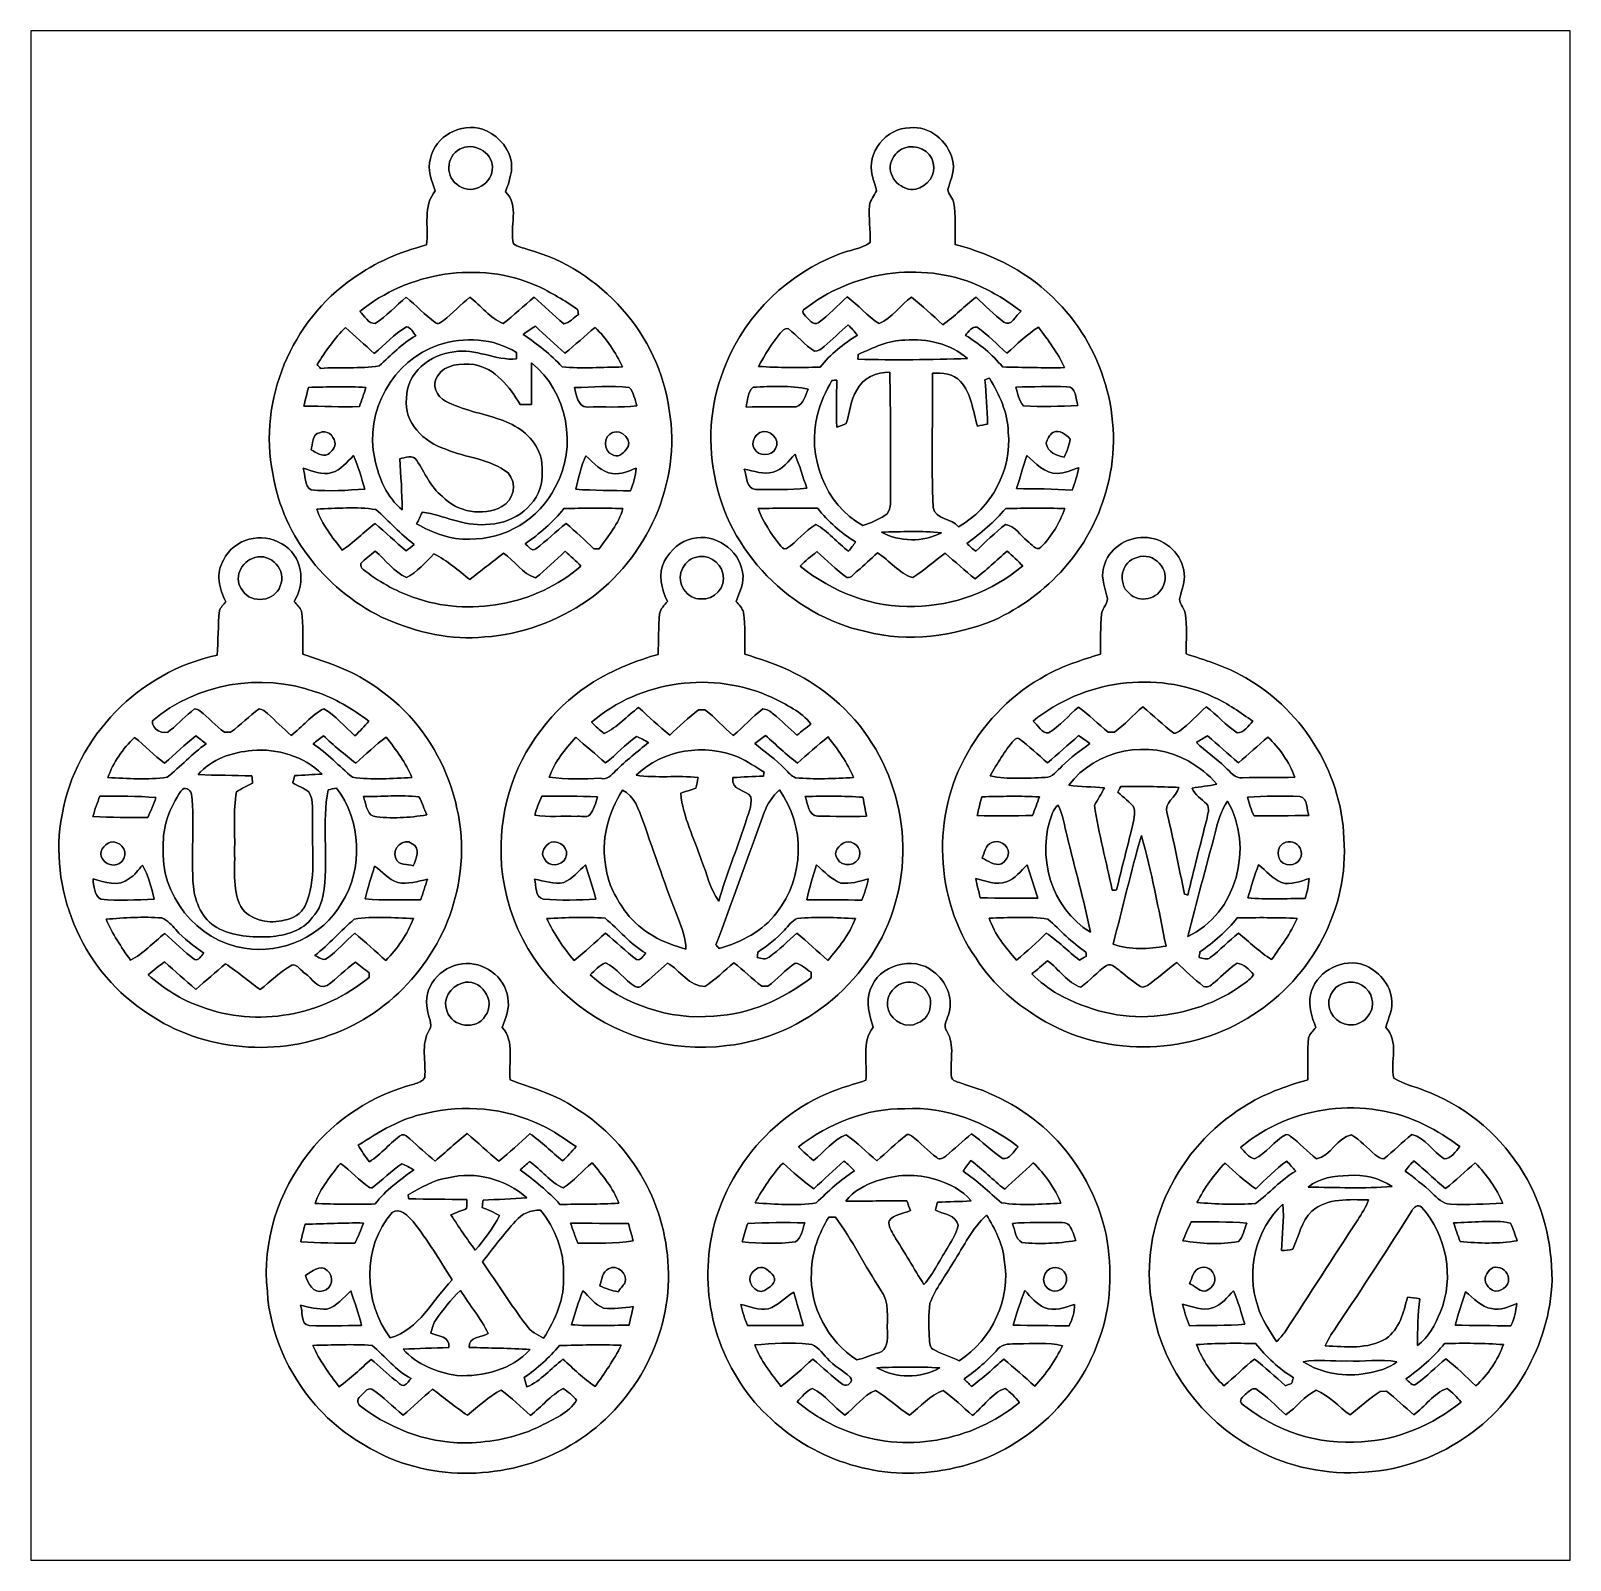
# Model space of a CAD drawing. Header units: centimetres. Extents: x -16.8 to 16.8, y -16.7 to 16.7.
import ezdxf

# ---------------------------------------------------------------- set-up
doc = ezdxf.new("R2010")
doc.units = ezdxf.units.CM
doc.header["$MEASUREMENT"] = 0
doc.layers.add('Layer 1', color=7, linetype='Continuous')

msp = doc.modelspace()

# ---------------------------------------------------------------- linework, layer by layer
at = {"layer": 'Layer 1', "color": 7}
for points, knots in [([(-16.77458, 16.66875), (-16.77458, 16.66875), (16.77458, 16.66875), (16.77458, 16.66875), (16.77458, 16.66875), (16.77458, 16.66875), (16.77458, -16.66875), (16.77458, -16.66875), (16.77458, -16.66875), (16.77458, -16.66875), (-16.77458, -16.66875), (-16.77458, -16.66875), (-16.77458, -16.66875), (-16.77458, -16.66875), (-16.77458, 16.66875), (-16.77458, 16.66875), (-16.77458, 16.66875), (-16.77458, 16.66875), (-16.77458, 16.66875), (-16.77458, 16.66875)], [0, 0, 0, 0, 0.16666667, 0.16666667, 0.16666667, 0.16666667, 0.33333333, 0.33333333, 0.33333333, 0.33333333, 0.5, 0.5, 0.5, 0.5, 0.66666667, 0.66666667, 0.66666667, 0.66666667, 1, 1, 1, 1]), ([(-8.06379, 13.88322), (-8.13964, 13.64439), (-8.03945, 13.40344), (-7.95831, 13.18084), (-7.95831, 13.18084), (-8.23454, 12.84887), (-8.10189, 12.39308), (-8.14811, 12.00009), (-8.14811, 12.00009), (-8.71996, 11.85157), (-9.27523, 11.62121), (-9.75289, 11.26913), (-9.75289, 11.26913), (-11.09239, 10.35191), (-11.82405, 8.61519), (-11.50232, 7.01816), (-11.50232, 7.01816), (-11.28113, 5.62222), (-10.28665, 4.41043), (-9.00889, 3.83399), (-9.00889, 3.83399), (-8.34073, 3.55247), (-7.60942, 3.38102), (-6.88164, 3.45722), (-6.88164, 3.45722), (-6.0773, 3.50414), (-5.30225, 3.80189), (-4.63868, 4.25203), (-4.63868, 4.25203), (-3.3468, 5.16361), (-2.58692, 6.82519), (-2.86068, 8.39858), (-2.86068, 8.39858), (-3.07587, 10.03935), (-4.35328, 11.47057), (-5.94536, 11.90307), (-5.94536, 11.90307), (-6.04802, 11.93941), (-6.16197, 11.95705), (-6.25263, 12.02196), (-6.25263, 12.02196), (-6.35106, 12.39026), (-6.11117, 12.86651), (-6.42938, 13.15614), (-6.42938, 13.15614), (-6.34577, 13.3925), (-6.25016, 13.63909), (-6.3186, 13.89451), (-6.3186, 13.89451), (-6.40644, 14.18414), (-6.64386, 14.42579), (-6.93032, 14.52245), (-6.93032, 14.52245), (-7.39987, 14.66921), (-7.96255, 14.37534), (-8.06379, 13.88322), (-8.06379, 13.88322), (-8.06379, 13.88322), (-8.06379, 13.88322), (-8.06379, 13.88322)], [0, 0, 0, 0, 0.0625, 0.0625, 0.0625, 0.0625, 0.125, 0.125, 0.125, 0.125, 0.1875, 0.1875, 0.1875, 0.1875, 0.25, 0.25, 0.25, 0.25, 0.3125, 0.3125, 0.3125, 0.3125, 0.375, 0.375, 0.375, 0.375, 0.4375, 0.4375, 0.4375, 0.4375, 0.5, 0.5, 0.5, 0.5, 0.5625, 0.5625, 0.5625, 0.5625, 0.625, 0.625, 0.625, 0.625, 0.6875, 0.6875, 0.6875, 0.6875, 0.75, 0.75, 0.75, 0.75, 0.8125, 0.8125, 0.8125, 0.8125, 0.875, 0.875, 0.875, 0.875, 1, 1, 1, 1]), ([(1.56422, 13.51245), (1.58291, 13.39885), (1.64112, 13.29549), (1.65417, 13.18084), (1.65417, 13.18084), (1.61255, 13.06971), (1.51342, 12.98257), (1.50213, 12.86016), (1.50213, 12.86016), (1.48661, 12.5917), (1.52576, 12.32323), (1.51553, 12.05512), (1.51553, 12.05512), (1.32256, 11.90378), (1.05198, 11.89567), (0.83256, 11.79654), (0.83256, 11.79654), (-0.25823, 11.37532), (-1.18145, 10.50396), (-1.62101, 9.41529), (-1.62101, 9.41529), (-1.94486, 8.65223), (-2.04153, 7.79498), (-1.87325, 6.98183), (-1.87325, 6.98183), (-1.58433, 5.32377), (-0.21555, 3.92818), (1.42416, 3.57223), (1.42416, 3.57223), (2.34985, 3.33269), (3.34292, 3.46745), (4.21993, 3.82341), (4.21993, 3.82341), (5.37739, 4.34834), (6.31472, 5.37986), (6.65198, 6.61388), (6.65198, 6.61388), (7.08766, 8.04792), (6.65233, 9.69116), (5.60246, 10.75302), (5.60246, 10.75302), (5.00803, 11.39049), (4.20758, 11.79371), (3.37185, 12.01032), (3.37185, 12.01032), (3.36726, 12.32041), (3.38949, 12.63368), (3.33657, 12.94095), (3.33657, 12.94095), (3.30623, 13.04819), (3.17747, 13.13427), (3.22368, 13.25421), (3.22368, 13.25421), (3.28436, 13.44965), (3.37573, 13.64827), (3.31047, 13.85852), (3.31047, 13.85852), (3.21698, 14.26104), (2.80917, 14.61311), (2.38231, 14.54997), (2.38231, 14.54997), (1.8729, 14.55984), (1.42663, 14.00951), (1.56422, 13.51245), (1.56422, 13.51245), (1.56422, 13.51245), (1.56422, 13.51245), (1.56422, 13.51245)], [0, 0, 0, 0, 0.05555556, 0.05555556, 0.05555556, 0.05555556, 0.11111111, 0.11111111, 0.11111111, 0.11111111, 0.16666667, 0.16666667, 0.16666667, 0.16666667, 0.22222222, 0.22222222, 0.22222222, 0.22222222, 0.27777778, 0.27777778, 0.27777778, 0.27777778, 0.33333333, 0.33333333, 0.33333333, 0.33333333, 0.38888889, 0.38888889, 0.38888889, 0.38888889, 0.44444444, 0.44444444, 0.44444444, 0.44444444, 0.5, 0.5, 0.5, 0.5, 0.55555556, 0.55555556, 0.55555556, 0.55555556, 0.61111111, 0.61111111, 0.61111111, 0.61111111, 0.66666667, 0.66666667, 0.66666667, 0.66666667, 0.72222222, 0.72222222, 0.72222222, 0.72222222, 0.77777778, 0.77777778, 0.77777778, 0.77777778, 0.83333333, 0.83333333, 0.83333333, 0.83333333, 0.88888889, 0.88888889, 0.88888889, 0.88888889, 1, 1, 1, 1]), ([(-7.3727, 14.10899), (-7.06438, 14.23952), (-6.67209, 13.9767), (-6.7183, 13.63451), (-6.7183, 13.63451), (-6.74158, 13.28385), (-7.22595, 13.0683), (-7.48877, 13.32512), (-7.48877, 13.32512), (-7.77205, 13.52162), (-7.69655, 14.00387), (-7.3727, 14.10899)], [0, 0, 0, 0, 0.25, 0.25, 0.25, 0.25, 0.5, 0.5, 0.5, 0.5, 1, 1, 1, 1]), ([(2.25778, 14.10935), (2.51284, 14.21165), (2.84092, 14.06419), (2.88996, 13.78832), (2.88996, 13.78832), (2.97356, 13.52938), (2.75237, 13.28138), (2.51566, 13.21329), (2.51566, 13.21329), (2.21298, 13.1632), (1.90112, 13.46129), (1.96074, 13.77103), (1.96074, 13.77103), (2.00978, 13.91567), (2.10644, 14.05996), (2.25778, 14.10935)], [0, 0, 0, 0, 0.2, 0.2, 0.2, 0.2, 0.4, 0.4, 0.4, 0.4, 0.6, 0.6, 0.6, 0.6, 1, 1, 1, 1]), ([(-9.60508, 10.55017), (-8.54463, 11.41201), (-7.00758, 11.66177), (-5.74781, 11.11285), (-5.74781, 11.11285), (-5.43701, 10.96645), (-5.14209, 10.7883), (-4.85775, 10.59603), (-4.85775, 10.59603), (-4.85316, 10.56816), (-4.84399, 10.51243), (-4.83941, 10.48456), (-4.83941, 10.48456), (-4.94489, 10.41788), (-5.03026, 10.29758), (-5.16114, 10.28347), (-5.16114, 10.28347), (-5.38656, 10.46374), (-5.58765, 10.67223), (-5.80602, 10.86097), (-5.80602, 10.86097), (-6.03532, 10.6747), (-6.24276, 10.46233), (-6.48018, 10.28629), (-6.48018, 10.28629), (-6.76522, 10.4013), (-6.96136, 10.67858), (-7.20901, 10.86273), (-7.20901, 10.86273), (-7.40234, 10.69693), (-7.58119, 10.51489), (-7.77804, 10.35297), (-7.77804, 10.35297), (-7.8299, 10.31875), (-7.90293, 10.25596), (-7.96149, 10.31099), (-7.96149, 10.31099), (-8.18727, 10.47468), (-8.37671, 10.68176), (-8.59084, 10.85921), (-8.59084, 10.85921), (-8.8205, 10.67506), (-9.01876, 10.44857), (-9.26783, 10.29123), (-9.26783, 10.29123), (-9.41987, 10.27395), (-9.50031, 10.46162), (-9.60508, 10.55017)], [0, 0, 0, 0, 0.07692308, 0.07692308, 0.07692308, 0.07692308, 0.15384615, 0.15384615, 0.15384615, 0.15384615, 0.23076923, 0.23076923, 0.23076923, 0.23076923, 0.30769231, 0.30769231, 0.30769231, 0.30769231, 0.38461538, 0.38461538, 0.38461538, 0.38461538, 0.46153846, 0.46153846, 0.46153846, 0.46153846, 0.53846154, 0.53846154, 0.53846154, 0.53846154, 0.61538462, 0.61538462, 0.61538462, 0.61538462, 0.69230769, 0.69230769, 0.69230769, 0.69230769, 0.76923077, 0.76923077, 0.76923077, 0.76923077, 0.84615385, 0.84615385, 0.84615385, 0.84615385, 1, 1, 1, 1]), ([(0.06809, 10.58404), (1.11372, 11.42436), (2.61902, 11.65472), (3.85727, 11.12485), (3.85727, 11.12485), (4.19876, 10.97915), (4.50991, 10.77524), (4.8073, 10.55511), (4.8073, 10.55511), (4.69477, 10.47291), (4.59176, 10.20198), (4.42807, 10.32051), (4.42807, 10.32051), (4.21605, 10.48808), (4.02414, 10.67858), (3.82517, 10.86026), (3.82517, 10.86026), (3.57434, 10.67153), (3.36021, 10.43728), (3.09915, 10.26231), (3.09915, 10.26231), (2.87584, 10.46656), (2.65465, 10.674), (2.41935, 10.86414), (2.41935, 10.86414), (2.17629, 10.68599), (1.99637, 10.41188), (1.71662, 10.287), (1.71662, 10.287), (1.45521, 10.44363), (1.26612, 10.69552), (1.01459, 10.86767), (1.01459, 10.86767), (0.80998, 10.67506), (0.61278, 10.47115), (0.38841, 10.30111), (0.38841, 10.30111), (0.27023, 10.23232), (0.18521, 10.38049), (0.11077, 10.44751), (0.11077, 10.44751), (0.07938, 10.48667), (0.02505, 10.53324), (0.06809, 10.58404)], [0, 0, 0, 0, 0.08333333, 0.08333333, 0.08333333, 0.08333333, 0.16666667, 0.16666667, 0.16666667, 0.16666667, 0.25, 0.25, 0.25, 0.25, 0.33333333, 0.33333333, 0.33333333, 0.33333333, 0.41666667, 0.41666667, 0.41666667, 0.41666667, 0.5, 0.5, 0.5, 0.5, 0.58333333, 0.58333333, 0.58333333, 0.58333333, 0.66666667, 0.66666667, 0.66666667, 0.66666667, 0.75, 0.75, 0.75, 0.75, 0.83333333, 0.83333333, 0.83333333, 0.83333333, 1, 1, 1, 1]), ([(-9.29005, 9.63507), (-9.05545, 9.82557), (-8.8579, 10.06616), (-8.59014, 10.21221), (-8.59014, 10.21221), (-8.48607, 10.20727), (-8.44233, 10.09086), (-8.38235, 10.02136), (-8.38235, 10.02136), (-8.69033, 9.85308), (-8.91999, 9.58674), (-9.18316, 9.36413), (-9.18316, 9.36413), (-9.6012, 9.29887), (-10.03441, 9.33838), (-10.4581, 9.31086), (-10.4581, 9.31086), (-10.48385, 9.33944), (-10.5096, 9.36837), (-10.535, 9.39729), (-10.535, 9.39729), (-10.3445, 9.67811), (-10.16353, 9.97021), (-9.9127, 10.20233), (-9.9127, 10.20233), (-9.7088, 10.00936), (-9.49784, 9.82416), (-9.29005, 9.63507)], [0, 0, 0, 0, 0.125, 0.125, 0.125, 0.125, 0.25, 0.25, 0.25, 0.25, 0.375, 0.375, 0.375, 0.375, 0.5, 0.5, 0.5, 0.5, 0.625, 0.625, 0.625, 0.625, 0.75, 0.75, 0.75, 0.75, 1, 1, 1, 1]), ([(-6.04097, 10.0517), (-5.95454, 10.11308), (-5.86705, 10.17341), (-5.77885, 10.23267), (-5.77885, 10.23267), (-5.56789, 10.03018), (-5.35023, 9.83509), (-5.13292, 9.6393), (-5.13292, 9.6393), (-4.91102, 9.8231), (-4.69583, 10.01501), (-4.47816, 10.20339), (-4.47816, 10.20339), (-4.21922, 9.95997), (-4.03507, 9.65482), (-3.87562, 9.34014), (-3.87562, 9.34014), (-4.31518, 9.33556), (-4.75756, 9.30416), (-5.19536, 9.34226), (-5.19536, 9.34226), (-5.44689, 9.61496), (-5.73758, 9.84074), (-6.04097, 10.0517)], [0, 0, 0, 0, 0.14285714, 0.14285714, 0.14285714, 0.14285714, 0.28571429, 0.28571429, 0.28571429, 0.28571429, 0.42857143, 0.42857143, 0.42857143, 0.42857143, 0.57142857, 0.57142857, 0.57142857, 0.57142857, 0.71428571, 0.71428571, 0.71428571, 0.71428571, 1, 1, 1, 1]), ([(1.03823, 10.25878), (1.10913, 10.18681), (1.17828, 10.11273), (1.23966, 10.03229), (1.23966, 10.03229), (0.93592, 9.84321), (0.65017, 9.6199), (0.42933, 9.33556), (0.42933, 9.33556), (-0.0194, 9.32991), (-0.46919, 9.31968), (-0.91687, 9.3539), (-0.91687, 9.3539), (-0.77717, 9.60543), (-0.62406, 9.85026), (-0.44485, 10.07569), (-0.44485, 10.07569), (-0.40146, 10.12719), (-0.34749, 10.18963), (-0.27199, 10.17623), (-0.27199, 10.17623), (-0.07056, 10.02242), (0.09102, 9.81992), (0.30868, 9.68622), (0.30868, 9.68622), (0.38982, 9.68022), (0.45579, 9.73667), (0.51435, 9.785), (0.51435, 9.785), (0.69074, 9.94092), (0.85972, 10.10532), (1.03823, 10.25878)], [0, 0, 0, 0, 0.11111111, 0.11111111, 0.11111111, 0.11111111, 0.22222222, 0.22222222, 0.22222222, 0.22222222, 0.33333333, 0.33333333, 0.33333333, 0.33333333, 0.44444444, 0.44444444, 0.44444444, 0.44444444, 0.55555556, 0.55555556, 0.55555556, 0.55555556, 0.66666667, 0.66666667, 0.66666667, 0.66666667, 0.77777778, 0.77777778, 0.77777778, 0.77777778, 1, 1, 1, 1]), ([(3.59445, 10.02947), (3.66254, 10.10602), (3.73168, 10.23373), (3.85304, 10.20762), (3.85304, 10.20762), (4.08376, 10.03688), (4.28449, 9.8298), (4.49827, 9.63859), (4.49827, 9.63859), (4.71805, 9.83862), (4.93148, 10.05099), (5.18619, 10.20798), (5.18619, 10.20798), (5.39432, 9.92822), (5.61128, 9.64847), (5.7531, 9.32709), (5.7531, 9.32709), (5.30401, 9.31721), (4.85457, 9.33379), (4.40584, 9.34014), (4.40584, 9.34014), (4.1783, 9.61672), (3.89961, 9.84462), (3.59445, 10.02947)], [0, 0, 0, 0, 0.14285714, 0.14285714, 0.14285714, 0.14285714, 0.28571429, 0.28571429, 0.28571429, 0.28571429, 0.42857143, 0.42857143, 0.42857143, 0.42857143, 0.57142857, 0.57142857, 0.57142857, 0.57142857, 0.71428571, 0.71428571, 0.71428571, 0.71428571, 1, 1, 1, 1]), ([(-7.88282, 9.81992), (-7.33213, 10.00725), (-6.68831, 9.97091), (-6.19125, 9.65553), (-6.19125, 9.65553), (-6.19019, 9.62025), (-6.18737, 9.5504), (-6.18631, 9.51547), (-6.18631, 9.51547), (-6.64845, 9.4742), (-7.08025, 9.75677), (-7.54839, 9.66999), (-7.54839, 9.66999), (-8.06556, 9.6206), (-8.59508, 9.21173), (-8.58767, 8.65893), (-8.58767, 8.65893), (-8.65611, 8.12729), (-8.20103, 7.69867), (-7.73254, 7.54733), (-7.73254, 7.54733), (-7.28663, 7.35612), (-6.76381, 7.34448), (-6.37364, 7.03121), (-6.37364, 7.03121), (-6.17044, 6.81073), (-6.2424, 6.43149), (-6.50875, 6.29744), (-6.50875, 6.29744), (-6.9215, 6.07413), (-7.48348, 6.18031), (-7.80521, 6.51757), (-7.80521, 6.51757), (-8.06344, 6.72324), (-8.18586, 7.03651), (-8.36224, 7.30497), (-8.36224, 7.30497), (-8.44127, 7.44008), (-8.61483, 7.35824), (-8.73478, 7.34095), (-8.73478, 7.34095), (-8.70761, 6.96983), (-8.68539, 6.59836), (-8.67904, 6.22617), (-8.67904, 6.22617), (-9.01735, 6.49605), (-9.18669, 6.92538), (-9.27947, 7.33531), (-9.27947, 7.33531), (-9.51265, 8.35484), (-8.87906, 9.49501), (-7.88282, 9.81992)], [0, 0, 0, 0, 0.07142857, 0.07142857, 0.07142857, 0.07142857, 0.14285714, 0.14285714, 0.14285714, 0.14285714, 0.21428571, 0.21428571, 0.21428571, 0.21428571, 0.28571429, 0.28571429, 0.28571429, 0.28571429, 0.35714286, 0.35714286, 0.35714286, 0.35714286, 0.42857143, 0.42857143, 0.42857143, 0.42857143, 0.5, 0.5, 0.5, 0.5, 0.57142857, 0.57142857, 0.57142857, 0.57142857, 0.64285714, 0.64285714, 0.64285714, 0.64285714, 0.71428571, 0.71428571, 0.71428571, 0.71428571, 0.78571429, 0.78571429, 0.78571429, 0.78571429, 0.85714286, 0.85714286, 0.85714286, 0.85714286, 1, 1, 1, 1]), ([(1.2573, 9.61072), (1.57903, 9.76101), (1.91382, 9.92011), (2.27612, 9.92717), (2.27612, 9.92717), (2.75555, 9.97021), (3.27166, 9.84532), (3.64031, 9.52535), (3.64031, 9.52535), (2.84374, 9.49678), (2.04646, 9.48937), (1.24954, 9.50948), (1.24954, 9.50948), (1.25166, 9.53488), (1.25554, 9.58532), (1.2573, 9.61072)], [0, 0, 0, 0, 0.2, 0.2, 0.2, 0.2, 0.4, 0.4, 0.4, 0.4, 0.6, 0.6, 0.6, 0.6, 1, 1, 1, 1]), ([(-7.90963, 9.14365), (-7.74947, 9.4107), (-7.38505, 9.41564), (-7.11341, 9.39306), (-7.11341, 9.39306), (-6.65092, 9.30875), (-6.33871, 8.90764), (-6.11293, 8.52523), (-6.11293, 8.52523), (-6.0512, 8.52382), (-5.92702, 8.52099), (-5.86493, 8.51958), (-5.86493, 8.51958), (-5.85505, 8.82262), (-5.8674, 9.12601), (-5.86317, 9.4294), (-5.86317, 9.4294), (-5.07683, 8.80851), (-4.84964, 7.59037), (-5.3467, 6.72147), (-5.3467, 6.72147), (-5.68219, 6.0258), (-6.44596, 5.57389), (-7.21395, 5.58906), (-7.21395, 5.58906), (-7.62529, 5.56577), (-8.01194, 5.72699), (-8.36542, 5.9182), (-8.36542, 5.9182), (-8.32661, 6.00534), (-8.28428, 6.09106), (-8.23948, 6.17538), (-8.23948, 6.17538), (-7.77381, 6.11082), (-7.34131, 5.86634), (-6.86153, 5.90797), (-6.86153, 5.90797), (-6.33201, 5.9055), (-5.77815, 6.24558), (-5.65044, 6.77898), (-5.65044, 6.77898), (-5.62081, 7.01357), (-5.60211, 7.27004), (-5.70159, 7.49159), (-5.70159, 7.49159), (-5.84623, 7.84825), (-6.19266, 8.07896), (-6.5465, 8.19397), (-6.5465, 8.19397), (-6.94196, 8.33261), (-7.36388, 8.39999), (-7.73783, 8.59472), (-7.73783, 8.59472), (-7.92621, 8.68962), (-8.05074, 8.96056), (-7.90963, 9.14365)], [0, 0, 0, 0, 0.06666667, 0.06666667, 0.06666667, 0.06666667, 0.13333333, 0.13333333, 0.13333333, 0.13333333, 0.2, 0.2, 0.2, 0.2, 0.26666667, 0.26666667, 0.26666667, 0.26666667, 0.33333333, 0.33333333, 0.33333333, 0.33333333, 0.4, 0.4, 0.4, 0.4, 0.46666667, 0.46666667, 0.46666667, 0.46666667, 0.53333333, 0.53333333, 0.53333333, 0.53333333, 0.6, 0.6, 0.6, 0.6, 0.66666667, 0.66666667, 0.66666667, 0.66666667, 0.73333333, 0.73333333, 0.73333333, 0.73333333, 0.8, 0.8, 0.8, 0.8, 0.86666667, 0.86666667, 0.86666667, 0.86666667, 1, 1, 1, 1]), ([(1.22484, 8.8325), (1.35467, 9.09708), (1.65735, 9.23572), (1.94486, 9.22726), (1.94486, 9.22726), (1.97026, 8.33296), (1.95298, 7.43797), (1.96286, 6.54332), (1.96286, 6.54332), (1.95756, 6.39904), (1.98896, 6.19125), (1.83868, 6.10129), (1.83868, 6.10129), (1.68734, 6.01345), (1.52647, 5.93478), (1.35855, 5.88539), (1.35855, 5.88539), (0.53199, 6.34365), (0.13017, 7.40586), (0.37289, 8.30792), (0.37289, 8.30792), (0.42933, 8.57179), (0.55915, 8.81168), (0.68404, 9.0484), (0.68404, 9.0484), (0.71155, 9.0491), (0.76659, 9.05051), (0.7941, 9.05122), (0.7941, 9.05122), (0.78599, 8.71044), (0.77188, 8.36895), (0.78916, 8.02816), (0.78916, 8.02816), (0.84102, 8.04827), (0.94474, 8.08814), (0.9966, 8.10824), (0.9966, 8.10824), (1.07879, 8.34743), (1.0862, 8.61307), (1.22484, 8.8325)], [0, 0, 0, 0, 0.09090909, 0.09090909, 0.09090909, 0.09090909, 0.18181818, 0.18181818, 0.18181818, 0.18181818, 0.27272727, 0.27272727, 0.27272727, 0.27272727, 0.36363636, 0.36363636, 0.36363636, 0.36363636, 0.45454545, 0.45454545, 0.45454545, 0.45454545, 0.54545455, 0.54545455, 0.54545455, 0.54545455, 0.63636364, 0.63636364, 0.63636364, 0.63636364, 0.72727273, 0.72727273, 0.72727273, 0.72727273, 0.81818182, 0.81818182, 0.81818182, 0.81818182, 1, 1, 1, 1]), ([(2.87584, 9.20538), (3.08963, 9.21173), (3.33481, 9.20044), (3.4865, 9.02476), (3.4865, 9.02476), (3.72604, 8.757), (3.75708, 8.38271), (3.8548, 8.05215), (3.8548, 8.05215), (3.92959, 8.0645), (4.00438, 8.07932), (4.07882, 8.0966), (4.07882, 8.0966), (4.07141, 8.41904), (4.04777, 8.74077), (4.01708, 9.0618), (4.01708, 9.0618), (4.04178, 9.07027), (4.09116, 9.0872), (4.11586, 9.09567), (4.11586, 9.09567), (4.33599, 8.74077), (4.51803, 8.34425), (4.52755, 7.91916), (4.52755, 7.91916), (4.6168, 7.09612), (4.15819, 6.26427), (3.44523, 5.85752), (3.44523, 5.85752), (3.29847, 6.04732), (2.93511, 6.00639), (2.89278, 6.27556), (2.89278, 6.27556), (2.84727, 7.25135), (2.88713, 8.22889), (2.87584, 9.20538)], [0, 0, 0, 0, 0.1, 0.1, 0.1, 0.1, 0.2, 0.2, 0.2, 0.2, 0.3, 0.3, 0.3, 0.3, 0.4, 0.4, 0.4, 0.4, 0.5, 0.5, 0.5, 0.5, 0.6, 0.6, 0.6, 0.6, 0.7, 0.7, 0.7, 0.7, 0.8, 0.8, 0.8, 0.8, 1, 1, 1, 1]), ([(-10.72268, 8.896), (-10.30534, 8.90764), (-9.8873, 8.91716), (-9.47032, 8.8967), (-9.47032, 8.8967), (-9.51265, 8.75489), (-9.56275, 8.61519), (-9.61284, 8.47584), (-9.61284, 8.47584), (-10.01607, 8.46526), (-10.41964, 8.48783), (-10.82287, 8.48677), (-10.82287, 8.48677), (-10.79183, 8.62365), (-10.75584, 8.75947), (-10.72268, 8.896)], [0, 0, 0, 0, 0.2, 0.2, 0.2, 0.2, 0.4, 0.4, 0.4, 0.4, 0.6, 0.6, 0.6, 0.6, 1, 1, 1, 1]), ([(-4.92795, 8.89141), (-4.53002, 8.90094), (-4.12785, 8.93974), (-3.73098, 8.89635), (-3.73098, 8.89635), (-3.62938, 8.78911), (-3.61456, 8.63106), (-3.56729, 8.4963), (-3.56729, 8.4963), (-3.92642, 8.44832), (-4.29154, 8.47796), (-4.65243, 8.46737), (-4.65243, 8.46737), (-4.86339, 8.47196), (-4.87751, 8.7376), (-4.92795, 8.89141)], [0, 0, 0, 0, 0.2, 0.2, 0.2, 0.2, 0.4, 0.4, 0.4, 0.4, 0.6, 0.6, 0.6, 0.6, 1, 1, 1, 1]), ([(-1.03152, 8.89776), (-0.63288, 8.92316), (-0.22437, 8.93692), (0.17039, 8.86037), (0.17039, 8.86037), (0.09807, 8.72772), (0.07338, 8.51888), (-0.09419, 8.47443), (-0.09419, 8.47443), (-0.45791, 8.46596), (-0.82233, 8.48113), (-1.18639, 8.46772), (-1.18639, 8.46772), (-1.14864, 8.6106), (-1.16205, 8.79722), (-1.03152, 8.89776)], [0, 0, 0, 0, 0.2, 0.2, 0.2, 0.2, 0.4, 0.4, 0.4, 0.4, 0.6, 0.6, 0.6, 0.6, 1, 1, 1, 1]), ([(4.69194, 8.90305), (5.06271, 8.90834), (5.43419, 8.9214), (5.80531, 8.90905), (5.80531, 8.90905), (6.01627, 8.91575), (5.98734, 8.64447), (6.04626, 8.49947), (6.04626, 8.49947), (5.6515, 8.49136), (5.25286, 8.4522), (4.86022, 8.49559), (4.86022, 8.49559), (4.7558, 8.6046), (4.7371, 8.76512), (4.69194, 8.90305)], [0, 0, 0, 0, 0.2, 0.2, 0.2, 0.2, 0.4, 0.4, 0.4, 0.4, 0.6, 0.6, 0.6, 0.6, 1, 1, 1, 1]), ([(-10.48173, 7.90857), (-10.31946, 7.98583), (-10.1794, 7.84542), (-10.14624, 7.70361), (-10.14624, 7.70361), (-10.13107, 7.5946), (-10.20798, 7.49265), (-10.29723, 7.43867), (-10.29723, 7.43867), (-10.42635, 7.366), (-10.55229, 7.48347), (-10.66694, 7.5311), (-10.66694, 7.5311), (-10.62955, 7.64999), (-10.6486, 7.87471), (-10.48173, 7.90857)], [0, 0, 0, 0, 0.2, 0.2, 0.2, 0.2, 0.4, 0.4, 0.4, 0.4, 0.6, 0.6, 0.6, 0.6, 1, 1, 1, 1]), ([(-4.0961, 7.90892), (-3.89855, 8.01335), (-3.62232, 7.71031), (-3.80083, 7.53886), (-3.80083, 7.53886), (-3.86891, 7.45067), (-3.99027, 7.35083), (-4.10139, 7.43126), (-4.10139, 7.43126), (-4.30565, 7.50641), (-4.30177, 7.83837), (-4.0961, 7.90892)], [0, 0, 0, 0, 0.25, 0.25, 0.25, 0.25, 0.5, 0.5, 0.5, 0.5, 1, 1, 1, 1]), ([(-0.88512, 7.91069), (-0.67769, 8.01723), (-0.42863, 7.75864), (-0.54328, 7.56497), (-0.54328, 7.56497), (-0.63006, 7.38611), (-0.92251, 7.38611), (-1.00894, 7.56497), (-1.00894, 7.56497), (-1.08867, 7.6895), (-0.9966, 7.84296), (-0.88512, 7.91069)], [0, 0, 0, 0, 0.25, 0.25, 0.25, 0.25, 0.5, 0.5, 0.5, 0.5, 1, 1, 1, 1]), ([(5.49875, 7.91386), (5.6582, 7.98548), (5.77532, 7.86836), (5.87622, 7.77064), (5.87622, 7.77064), (5.85364, 7.63199), (5.80919, 7.50076), (5.74322, 7.37623), (5.74322, 7.37623), (5.58236, 7.4041), (5.37916, 7.487), (5.35587, 7.67256), (5.35587, 7.67256), (5.37034, 7.76676), (5.42466, 7.8546), (5.49875, 7.91386)], [0, 0, 0, 0, 0.2, 0.2, 0.2, 0.2, 0.4, 0.4, 0.4, 0.4, 0.6, 0.6, 0.6, 0.6, 1, 1, 1, 1]), ([(-10.21539, 7.03721), (-10.01395, 7.09507), (-9.88413, 7.26969), (-9.74055, 7.40939), (-9.74055, 7.40939), (-9.63683, 7.17444), (-9.5698, 6.92538), (-9.4936, 6.6802), (-9.4936, 6.6802), (-9.88166, 6.65092), (-10.27324, 6.62411), (-10.66094, 6.66256), (-10.66094, 6.66256), (-10.8264, 6.74441), (-10.77524, 6.99347), (-10.84086, 7.13705), (-10.84086, 7.13705), (-10.64084, 7.07319), (-10.42846, 6.97477), (-10.21539, 7.03721)], [0, 0, 0, 0, 0.16666667, 0.16666667, 0.16666667, 0.16666667, 0.33333333, 0.33333333, 0.33333333, 0.33333333, 0.5, 0.5, 0.5, 0.5, 0.66666667, 0.66666667, 0.66666667, 0.66666667, 1, 1, 1, 1]), ([(-4.67924, 7.40622), (-4.50956, 7.2517), (-4.34128, 7.0425), (-4.09504, 7.01992), (-4.09504, 7.01992), (-3.91301, 6.98959), (-3.74685, 7.07178), (-3.58246, 7.13352), (-3.58246, 7.13352), (-3.59586, 6.96383), (-3.6389, 6.79838), (-3.70734, 6.64245), (-3.70734, 6.64245), (-4.10422, 6.6481), (-4.50144, 6.64704), (-4.89761, 6.67561), (-4.89761, 6.67561), (-4.84258, 6.92362), (-4.77943, 7.17197), (-4.67924, 7.40622)], [0, 0, 0, 0, 0.16666667, 0.16666667, 0.16666667, 0.16666667, 0.33333333, 0.33333333, 0.33333333, 0.33333333, 0.5, 0.5, 0.5, 0.5, 0.66666667, 0.66666667, 0.66666667, 0.66666667, 1, 1, 1, 1]), ([(-0.59337, 7.04744), (-0.38911, 7.10565), (-0.26, 7.29086), (-0.11889, 7.43726), (-0.11889, 7.43726), (-0.02469, 7.19384), (0.0575, 6.94619), (0.13511, 6.69678), (0.13511, 6.69678), (-0.2353, 6.65057), (-0.61172, 6.67773), (-0.98354, 6.67067), (-0.98354, 6.67067), (-1.18745, 6.69396), (-1.16946, 6.96771), (-1.2259, 7.11271), (-1.2259, 7.11271), (-1.01741, 7.0799), (-0.80433, 6.98112), (-0.59337, 7.04744)], [0, 0, 0, 0, 0.16666667, 0.16666667, 0.16666667, 0.16666667, 0.33333333, 0.33333333, 0.33333333, 0.33333333, 0.5, 0.5, 0.5, 0.5, 0.66666667, 0.66666667, 0.66666667, 0.66666667, 1, 1, 1, 1]), ([(4.93007, 7.41257), (5.12904, 7.24888), (5.31354, 7.00652), (5.60105, 7.01957), (5.60105, 7.01957), (5.76227, 7.02486), (5.9115, 7.09542), (6.06284, 7.14481), (6.06284, 7.14481), (6.02968, 6.9783), (5.98276, 6.81426), (5.91891, 6.65692), (5.91891, 6.65692), (5.51497, 6.68479), (5.10999, 6.68655), (4.7057, 6.68867), (4.7057, 6.68867), (4.78437, 6.92891), (4.85563, 7.17127), (4.93007, 7.41257)], [0, 0, 0, 0, 0.16666667, 0.16666667, 0.16666667, 0.16666667, 0.33333333, 0.33333333, 0.33333333, 0.33333333, 0.5, 0.5, 0.5, 0.5, 0.66666667, 0.66666667, 0.66666667, 0.66666667, 1, 1, 1, 1]), ([(-10.54382, 6.24346), (-10.11484, 6.25581), (-9.67564, 6.30132), (-9.2523, 6.23182), (-9.2523, 6.23182), (-8.97361, 5.97923), (-8.71679, 5.70018), (-8.41798, 5.46806), (-8.41798, 5.46806), (-8.47725, 5.42255), (-8.53652, 5.37739), (-8.59578, 5.33224), (-8.59578, 5.33224), (-8.82509, 5.52662), (-9.04452, 5.73264), (-9.27206, 5.92914), (-9.27206, 5.92914), (-9.519, 5.7471), (-9.72538, 5.51356), (-9.98608, 5.34987), (-9.98608, 5.34987), (-10.20198, 5.62575), (-10.43305, 5.90656), (-10.54382, 6.24346)], [0, 0, 0, 0, 0.14285714, 0.14285714, 0.14285714, 0.14285714, 0.28571429, 0.28571429, 0.28571429, 0.28571429, 0.42857143, 0.42857143, 0.42857143, 0.42857143, 0.57142857, 0.57142857, 0.57142857, 0.57142857, 0.71428571, 0.71428571, 0.71428571, 0.71428571, 1, 1, 1, 1]), ([(-5.15585, 6.2551), (-4.72793, 6.26357), (-4.29966, 6.26392), (-3.87138, 6.25651), (-3.87138, 6.25651), (-3.96064, 5.92173), (-4.19241, 5.65362), (-4.38856, 5.37774), (-4.38856, 5.37774), (-4.41643, 5.37774), (-4.47252, 5.37774), (-4.50039, 5.37774), (-4.50039, 5.37774), (-4.69829, 5.56577), (-4.89867, 5.75169), (-5.10716, 5.92843), (-5.10716, 5.92843), (-5.33718, 5.75769), (-5.53544, 5.54743), (-5.76651, 5.3788), (-5.76651, 5.3788), (-5.85823, 5.30472), (-5.93231, 5.43948), (-6.00251, 5.48605), (-6.00251, 5.48605), (-5.68889, 5.70512), (-5.39468, 5.95454), (-5.15585, 6.2551)], [0, 0, 0, 0, 0.125, 0.125, 0.125, 0.125, 0.25, 0.25, 0.25, 0.25, 0.375, 0.375, 0.375, 0.375, 0.5, 0.5, 0.5, 0.5, 0.625, 0.625, 0.625, 0.625, 0.75, 0.75, 0.75, 0.75, 1, 1, 1, 1]), ([(-0.92604, 6.25475), (-0.49354, 6.26322), (-0.06138, 6.26322), (0.37147, 6.26322), (0.37147, 6.26322), (0.60607, 5.97606), (0.87736, 5.71571), (1.20086, 5.52979), (1.20086, 5.52979), (1.15147, 5.45959), (1.10031, 5.39044), (1.0481, 5.32236), (1.0481, 5.32236), (0.80398, 5.50439), (0.60149, 5.7658), (0.33655, 5.90444), (0.33655, 5.90444), (0.09419, 5.77815), (-0.06844, 5.52591), (-0.30621, 5.3848), (-0.30621, 5.3848), (-0.3743, 5.35764), (-0.42051, 5.42361), (-0.45861, 5.46806), (-0.45861, 5.46806), (-0.63994, 5.71324), (-0.8188, 5.96724), (-0.92604, 6.25475)], [0, 0, 0, 0, 0.125, 0.125, 0.125, 0.125, 0.25, 0.25, 0.25, 0.25, 0.375, 0.375, 0.375, 0.375, 0.5, 0.5, 0.5, 0.5, 0.625, 0.625, 0.625, 0.625, 0.75, 0.75, 0.75, 0.75, 1, 1, 1, 1]), ([(4.47287, 6.25581), (4.90149, 6.26357), (5.33082, 6.26427), (5.7598, 6.25581), (5.7598, 6.25581), (5.64832, 5.94325), (5.47546, 5.64762), (5.24122, 5.41196), (5.24122, 5.41196), (5.13221, 5.30966), (5.0292, 5.49275), (4.94806, 5.54708), (4.94806, 5.54708), (4.79143, 5.65961), (4.67113, 5.8801), (4.47005, 5.90621), (4.47005, 5.90621), (4.2358, 5.73229), (4.03154, 5.52238), (3.81811, 5.32448), (3.81811, 5.32448), (3.75214, 5.3781), (3.68829, 5.43454), (3.62514, 5.49063), (3.62514, 5.49063), (3.93312, 5.71641), (4.22063, 5.96794), (4.47287, 6.25581)], [0, 0, 0, 0, 0.125, 0.125, 0.125, 0.125, 0.25, 0.25, 0.25, 0.25, 0.375, 0.375, 0.375, 0.375, 0.5, 0.5, 0.5, 0.5, 0.625, 0.625, 0.625, 0.625, 0.75, 0.75, 0.75, 0.75, 1, 1, 1, 1]), ([(-12.57229, 5.13009), (-12.75609, 4.85175), (-12.66719, 4.49933), (-12.52326, 4.22381), (-12.52326, 4.22381), (-12.573, 4.16243), (-12.6365, 4.10669), (-12.66296, 4.02978), (-12.66296, 4.02978), (-12.6933, 3.70628), (-12.69189, 3.38067), (-12.71482, 3.05647), (-12.71482, 3.05647), (-14.39792, 2.7051), (-15.80268, 1.28164), (-16.09408, -0.41839), (-16.09408, -0.41839), (-16.3957, -2.01401), (-15.68415, -3.75708), (-14.33795, -4.67113), (-14.33795, -4.67113), (-13.14732, -5.54884), (-11.50056, -5.72629), (-10.13425, -5.17842), (-10.13425, -5.17842), (-8.77111, -4.65279), (-7.7343, -3.39055), (-7.46337, -1.95792), (-7.46337, -1.95792), (-7.14269, -0.34396), (-7.86694, 1.41852), (-9.2269, 2.34386), (-9.2269, 2.34386), (-9.70739, 2.70475), (-10.28136, 2.89772), (-10.84651, 3.07904), (-10.84651, 3.07904), (-10.84792, 3.39266), (-10.83345, 3.70769), (-10.87296, 4.0192), (-10.87296, 4.0192), (-10.91071, 4.09998), (-10.97668, 4.16243), (-11.03489, 4.22839), (-11.03489, 4.22839), (-10.76748, 4.6288), (-10.86414, 5.25321), (-11.30653, 5.48675), (-11.30653, 5.48675), (-11.72774, 5.75769), (-12.36098, 5.59611), (-12.57229, 5.13009), (-12.57229, 5.13009), (-12.57229, 5.13009), (-12.57229, 5.13009), (-12.57229, 5.13009)], [0, 0, 0, 0, 0.06666667, 0.06666667, 0.06666667, 0.06666667, 0.13333333, 0.13333333, 0.13333333, 0.13333333, 0.2, 0.2, 0.2, 0.2, 0.26666667, 0.26666667, 0.26666667, 0.26666667, 0.33333333, 0.33333333, 0.33333333, 0.33333333, 0.4, 0.4, 0.4, 0.4, 0.46666667, 0.46666667, 0.46666667, 0.46666667, 0.53333333, 0.53333333, 0.53333333, 0.53333333, 0.6, 0.6, 0.6, 0.6, 0.66666667, 0.66666667, 0.66666667, 0.66666667, 0.73333333, 0.73333333, 0.73333333, 0.73333333, 0.8, 0.8, 0.8, 0.8, 0.86666667, 0.86666667, 0.86666667, 0.86666667, 1, 1, 1, 1]), ([(-2.35056, 5.59858), (-2.62008, 5.55237), (-2.83139, 5.34211), (-2.96369, 5.11316), (-2.96369, 5.11316), (-3.11291, 4.83517), (-3.03424, 4.49862), (-2.89772, 4.23122), (-2.89772, 4.23122), (-2.9658, 4.15008), (-3.05259, 4.07211), (-3.07234, 3.96346), (-3.07234, 3.96346), (-3.09704, 3.66712), (-3.09386, 3.36973), (-3.10268, 3.07269), (-3.10268, 3.07269), (-3.97581, 2.83774), (-4.81612, 2.4003), (-5.4162, 1.71203), (-5.4162, 1.71203), (-6.10941, 0.96591), (-6.50769, -0.04339), (-6.52604, -1.06045), (-6.52604, -1.06045), (-6.56519, -2.33257), (-6.00463, -3.61033), (-5.02179, -4.42242), (-5.02179, -4.42242), (-4.09822, -5.23134), (-2.82116, -5.61234), (-1.60479, -5.45147), (-1.60479, -5.45147), (0.09208, -5.27403), (1.6069, -3.98851), (2.06516, -2.34633), (2.06516, -2.34633), (2.55129, -0.72249), (1.95227, 1.15923), (0.60678, 2.19357), (0.60678, 2.19357), (0.07938, 2.63172), (-0.56339, 2.89066), (-1.21532, 3.07799), (-1.21532, 3.07799), (-1.21673, 3.38138), (-1.20474, 3.68618), (-1.2386, 3.98815), (-1.2386, 3.98815), (-1.26718, 4.08481), (-1.34232, 4.15643), (-1.40511, 4.23122), (-1.40511, 4.23122), (-1.32786, 4.43653), (-1.21003, 4.64644), (-1.26612, 4.87186), (-1.26612, 4.87186), (-1.33421, 5.35658), (-1.87396, 5.72841), (-2.35056, 5.59858), (-2.35056, 5.59858), (-2.35056, 5.59858), (-2.35056, 5.59858), (-2.35056, 5.59858)], [0, 0, 0, 0, 0.05882353, 0.05882353, 0.05882353, 0.05882353, 0.11764706, 0.11764706, 0.11764706, 0.11764706, 0.17647059, 0.17647059, 0.17647059, 0.17647059, 0.23529412, 0.23529412, 0.23529412, 0.23529412, 0.29411765, 0.29411765, 0.29411765, 0.29411765, 0.35294118, 0.35294118, 0.35294118, 0.35294118, 0.41176471, 0.41176471, 0.41176471, 0.41176471, 0.47058824, 0.47058824, 0.47058824, 0.47058824, 0.52941176, 0.52941176, 0.52941176, 0.52941176, 0.58823529, 0.58823529, 0.58823529, 0.58823529, 0.64705882, 0.64705882, 0.64705882, 0.64705882, 0.70588235, 0.70588235, 0.70588235, 0.70588235, 0.76470588, 0.76470588, 0.76470588, 0.76470588, 0.82352941, 0.82352941, 0.82352941, 0.82352941, 0.88235294, 0.88235294, 0.88235294, 0.88235294, 1, 1, 1, 1]), ([(1.76424, 5.74252), (2.19957, 5.74604), (2.63878, 5.77709), (3.07164, 5.72629), (3.07164, 5.72629), (2.66488, 5.52274), (2.165, 5.51886), (1.76424, 5.74252)], [0, 0, 0, 0, 0.33333333, 0.33333333, 0.33333333, 0.33333333, 1, 1, 1, 1]), ([(6.63011, 5.04825), (6.52886, 4.81859), (6.61846, 4.57447), (6.67561, 4.34693), (6.67561, 4.34693), (6.73382, 4.20335), (6.57895, 4.09716), (6.56096, 3.96169), (6.56096, 3.96169), (6.53203, 3.66924), (6.54121, 3.37467), (6.54085, 3.08081), (6.54085, 3.08081), (6.1341, 2.95698), (5.72417, 2.83034), (5.35199, 2.62043), (5.35199, 2.62043), (4.63797, 2.23802), (4.04671, 1.64006), (3.64419, 0.93945), (3.64419, 0.93945), (2.85679, -0.42898), (2.91747, -2.24966), (3.82517, -3.54718), (3.82517, -3.54718), (4.19559, -4.13138), (4.74239, -4.58823), (5.33788, -4.93042), (5.33788, -4.93042), (6.72042, -5.71288), (8.53405, -5.65609), (9.86014, -4.78014), (9.86014, -4.78014), (11.14037, -3.9751), (11.95952, -2.45498), (11.84275, -0.93521), (11.84275, -0.93521), (11.79195, 0.54504), (10.88637, 1.93993), (9.58356, 2.63137), (9.58356, 2.63137), (9.21173, 2.83281), (8.80463, 2.95663), (8.40352, 3.08469), (8.40352, 3.08469), (8.40211, 3.3842), (8.43174, 3.68618), (8.38306, 3.98321), (8.38306, 3.98321), (8.35625, 4.10175), (8.22854, 4.19947), (8.27123, 4.32823), (8.27123, 4.32823), (8.31003, 4.4958), (8.38553, 4.65914), (8.36048, 4.83517), (8.36048, 4.83517), (8.33226, 5.24298), (7.96607, 5.58976), (7.56356, 5.62222), (7.56356, 5.62222), (7.17091, 5.66067), (6.75781, 5.43031), (6.63011, 5.04825), (6.63011, 5.04825), (6.63011, 5.04825), (6.63011, 5.04825), (6.63011, 5.04825)], [0, 0, 0, 0, 0.05555556, 0.05555556, 0.05555556, 0.05555556, 0.11111111, 0.11111111, 0.11111111, 0.11111111, 0.16666667, 0.16666667, 0.16666667, 0.16666667, 0.22222222, 0.22222222, 0.22222222, 0.22222222, 0.27777778, 0.27777778, 0.27777778, 0.27777778, 0.33333333, 0.33333333, 0.33333333, 0.33333333, 0.38888889, 0.38888889, 0.38888889, 0.38888889, 0.44444444, 0.44444444, 0.44444444, 0.44444444, 0.5, 0.5, 0.5, 0.5, 0.55555556, 0.55555556, 0.55555556, 0.55555556, 0.61111111, 0.61111111, 0.61111111, 0.61111111, 0.66666667, 0.66666667, 0.66666667, 0.66666667, 0.72222222, 0.72222222, 0.72222222, 0.72222222, 0.77777778, 0.77777778, 0.77777778, 0.77777778, 0.83333333, 0.83333333, 0.83333333, 0.83333333, 0.88888889, 0.88888889, 0.88888889, 0.88888889, 1, 1, 1, 1]), ([(-11.89038, 5.18548), (-11.54395, 5.29872), (-11.17741, 4.90044), (-11.33934, 4.56671), (-11.33934, 4.56671), (-11.44552, 4.23757), (-11.97187, 4.16031), (-12.15178, 4.46405), (-12.15178, 4.46405), (-12.37968, 4.70817), (-12.19271, 5.11739), (-11.89038, 5.18548)], [0, 0, 0, 0, 0.25, 0.25, 0.25, 0.25, 0.5, 0.5, 0.5, 0.5, 1, 1, 1, 1]), ([(-9.57898, 5.05601), (-9.48655, 5.15761), (-9.37472, 5.24016), (-9.26712, 5.32518), (-9.26712, 5.32518), (-9.04734, 5.13045), (-8.85543, 4.87751), (-8.59014, 4.75121), (-8.59014, 4.75121), (-8.35201, 4.8641), (-8.17633, 5.08353), (-7.98901, 5.26591), (-7.98901, 5.26591), (-7.69938, 5.12551), (-7.46019, 4.90432), (-7.20654, 4.70958), (-7.20654, 4.70958), (-6.96066, 4.89867), (-6.71795, 5.09199), (-6.47241, 5.28144), (-6.47241, 5.28144), (-6.23288, 5.11916), (-6.05825, 4.83164), (-5.77533, 4.74451), (-5.77533, 4.74451), (-5.54743, 4.92196), (-5.34353, 5.12798), (-5.13009, 5.32236), (-5.13009, 5.32236), (-5.0105, 5.2197), (-4.89479, 5.11246), (-4.78437, 4.99957), (-4.78437, 4.99957), (-5.77109, 4.14761), (-7.22207, 3.87809), (-8.44762, 4.32364), (-8.44762, 4.32364), (-8.84096, 4.46087), (-9.20644, 4.67395), (-9.53417, 4.92936), (-9.53417, 4.92936), (-9.57898, 4.95618), (-9.58144, 5.0098), (-9.57898, 5.05601)], [0, 0, 0, 0, 0.08333333, 0.08333333, 0.08333333, 0.08333333, 0.16666667, 0.16666667, 0.16666667, 0.16666667, 0.25, 0.25, 0.25, 0.25, 0.33333333, 0.33333333, 0.33333333, 0.33333333, 0.41666667, 0.41666667, 0.41666667, 0.41666667, 0.5, 0.5, 0.5, 0.5, 0.58333333, 0.58333333, 0.58333333, 0.58333333, 0.66666667, 0.66666667, 0.66666667, 0.66666667, 0.75, 0.75, 0.75, 0.75, 0.83333333, 0.83333333, 0.83333333, 0.83333333, 1, 1, 1, 1]), ([(-2.29553, 5.18724), (-2.04011, 5.27897), (-1.73496, 5.10152), (-1.69298, 4.83552), (-1.69298, 4.83552), (-1.60902, 4.54731), (-1.88313, 4.25556), (-2.17099, 4.28378), (-2.17099, 4.28378), (-2.48003, 4.26967), (-2.70898, 4.63656), (-2.58798, 4.91525), (-2.58798, 4.91525), (-2.52942, 5.03626), (-2.43664, 5.16326), (-2.29553, 5.18724)], [0, 0, 0, 0, 0.2, 0.2, 0.2, 0.2, 0.4, 0.4, 0.4, 0.4, 0.6, 0.6, 0.6, 0.6, 1, 1, 1, 1]), ([(-0.006, 4.99992), (0.10513, 5.11634), (0.23177, 5.21547), (0.35736, 5.31566), (0.35736, 5.31566), (0.57432, 5.12692), (0.77611, 4.91808), (1.01141, 4.75156), (1.01141, 4.75156), (1.11125, 4.72899), (1.16805, 4.8514), (1.2446, 4.89373), (1.2446, 4.89373), (1.38924, 5.02391), (1.53176, 5.1562), (1.6764, 5.28602), (1.6764, 5.28602), (1.9431, 5.12798), (2.14312, 4.83764), (2.44475, 4.74909), (2.44475, 4.74909), (2.69311, 4.91031), (2.91712, 5.10681), (3.15524, 5.2832), (3.15524, 5.2832), (3.36938, 5.0927), (3.58422, 4.90255), (3.80577, 4.72017), (3.80577, 4.72017), (4.04954, 4.90855), (4.26826, 5.12657), (4.50321, 5.32518), (4.50321, 5.32518), (4.62033, 5.22217), (4.73816, 5.11881), (4.84364, 5.00309), (4.84364, 5.00309), (4.185, 4.45452), (3.34433, 4.13173), (2.48532, 4.12291), (2.48532, 4.12291), (1.57939, 4.08023), (0.69215, 4.43689), (-0.006, 4.99992)], [0, 0, 0, 0, 0.08333333, 0.08333333, 0.08333333, 0.08333333, 0.16666667, 0.16666667, 0.16666667, 0.16666667, 0.25, 0.25, 0.25, 0.25, 0.33333333, 0.33333333, 0.33333333, 0.33333333, 0.41666667, 0.41666667, 0.41666667, 0.41666667, 0.5, 0.5, 0.5, 0.5, 0.58333333, 0.58333333, 0.58333333, 0.58333333, 0.66666667, 0.66666667, 0.66666667, 0.66666667, 0.75, 0.75, 0.75, 0.75, 0.83333333, 0.83333333, 0.83333333, 0.83333333, 1, 1, 1, 1]), ([(7.33566, 5.18583), (7.69267, 5.33012), (8.07685, 4.91702), (7.90963, 4.57729), (7.90963, 4.57729), (7.80239, 4.27814), (7.37905, 4.17654), (7.16209, 4.40972), (7.16209, 4.40972), (6.89504, 4.61927), (6.99382, 5.12022), (7.33566, 5.18583)], [0, 0, 0, 0, 0.25, 0.25, 0.25, 0.25, 0.5, 0.5, 0.5, 0.5, 1, 1, 1, 1]), ([(-4.55471, 1.59491), (-3.49426, 2.51601), (-1.88736, 2.72768), (-0.61807, 2.13254), (-0.61807, 2.13254), (-0.31291, 1.98508), (0.01411, 1.83162), (0.22719, 1.55787), (0.22719, 1.55787), (0.12594, 1.47779), (0.02611, 1.39594), (-0.07691, 1.31798), (-0.07691, 1.31798), (-0.24836, 1.46967), (-0.41487, 1.62736), (-0.58914, 1.77588), (-0.58914, 1.77588), (-0.65617, 1.82986), (-0.73166, 1.88771), (-0.82233, 1.88701), (-0.82233, 1.88701), (-1.04881, 1.70886), (-1.24354, 1.49437), (-1.46579, 1.31057), (-1.46579, 1.31057), (-1.68099, 1.48449), (-1.85632, 1.70709), (-2.08351, 1.86443), (-2.08351, 1.86443), (-2.08351, 1.86443), (-2.21968, 1.86655), (-2.21968, 1.86655), (-2.21968, 1.86655), (-2.44863, 1.70568), (-2.6416, 1.50142), (-2.84939, 1.31516), (-2.84939, 1.31516), (-3.08151, 1.51024), (-3.30764, 1.71238), (-3.52743, 1.92123), (-3.52743, 1.92123), (-3.7786, 1.73461), (-3.98956, 1.48766), (-4.27602, 1.35255), (-4.27602, 1.35255), (-4.37515, 1.42663), (-4.46687, 1.50848), (-4.55471, 1.59491)], [0, 0, 0, 0, 0.07692308, 0.07692308, 0.07692308, 0.07692308, 0.15384615, 0.15384615, 0.15384615, 0.15384615, 0.23076923, 0.23076923, 0.23076923, 0.23076923, 0.30769231, 0.30769231, 0.30769231, 0.30769231, 0.38461538, 0.38461538, 0.38461538, 0.38461538, 0.46153846, 0.46153846, 0.46153846, 0.46153846, 0.53846154, 0.53846154, 0.53846154, 0.53846154, 0.61538462, 0.61538462, 0.61538462, 0.61538462, 0.69230769, 0.69230769, 0.69230769, 0.69230769, 0.76923077, 0.76923077, 0.76923077, 0.76923077, 0.84615385, 0.84615385, 0.84615385, 0.84615385, 1, 1, 1, 1]), ([(5.07189, 1.62278), (6.15491, 2.51001), (7.74382, 2.73967), (9.01665, 2.1396), (9.01665, 2.1396), (9.31757, 2.00201), (9.58674, 1.80657), (9.85802, 1.6189), (9.85802, 1.6189), (9.76242, 1.52047), (9.66329, 1.36172), (9.51724, 1.3656), (9.51724, 1.3656), (9.27417, 1.53423), (9.07203, 1.75295), (8.83955, 1.93499), (8.83955, 1.93499), (8.65082, 1.75366), (8.46878, 1.56422), (8.2617, 1.4037), (8.2617, 1.4037), (8.22642, 1.37654), (8.18374, 1.35714), (8.13858, 1.36066), (8.13858, 1.36066), (7.89764, 1.53282), (7.69056, 1.74731), (7.4609, 1.93322), (7.4609, 1.93322), (7.24958, 1.75507), (7.06614, 1.54234), (6.84248, 1.37971), (6.84248, 1.37971), (6.84248, 1.37971), (6.70701, 1.37901), (6.70701, 1.37901), (6.70701, 1.37901), (6.48582, 1.5554), (6.28897, 1.76001), (6.06107, 1.92828), (6.06107, 1.92828), (5.84165, 1.74413), (5.65291, 1.51624), (5.40773, 1.3656), (5.40773, 1.3656), (5.25674, 1.34902), (5.17631, 1.53529), (5.07189, 1.62278)], [0, 0, 0, 0, 0.07692308, 0.07692308, 0.07692308, 0.07692308, 0.15384615, 0.15384615, 0.15384615, 0.15384615, 0.23076923, 0.23076923, 0.23076923, 0.23076923, 0.30769231, 0.30769231, 0.30769231, 0.30769231, 0.38461538, 0.38461538, 0.38461538, 0.38461538, 0.46153846, 0.46153846, 0.46153846, 0.46153846, 0.53846154, 0.53846154, 0.53846154, 0.53846154, 0.61538462, 0.61538462, 0.61538462, 0.61538462, 0.69230769, 0.69230769, 0.69230769, 0.69230769, 0.76923077, 0.76923077, 0.76923077, 0.76923077, 0.84615385, 0.84615385, 0.84615385, 0.84615385, 1, 1, 1, 1]), ([(-14.12346, 1.63019), (-13.16567, 2.44616), (-11.75773, 2.68076), (-10.57628, 2.2606), (-10.57628, 2.2606), (-10.14906, 2.12654), (-9.76454, 1.88701), (-9.40753, 1.62137), (-9.40753, 1.62137), (-9.50348, 1.5113), (-9.60014, 1.40053), (-9.70915, 1.30246), (-9.70915, 1.30246), (-9.9381, 1.49401), (-10.12543, 1.74801), (-10.39001, 1.89265), (-10.39001, 1.89265), (-10.65989, 1.74731), (-10.85815, 1.49578), (-11.10015, 1.31022), (-11.10015, 1.31022), (-11.27619, 1.46614), (-11.44446, 1.63089), (-11.61768, 1.78929), (-11.61768, 1.78929), (-11.66918, 1.83339), (-11.72386, 1.88419), (-11.79513, 1.88842), (-11.79513, 1.88842), (-12.01738, 1.73708), (-12.19729, 1.53141), (-12.41919, 1.37936), (-12.41919, 1.37936), (-12.41919, 1.37936), (-12.55466, 1.37971), (-12.55466, 1.37971), (-12.55466, 1.37971), (-12.74233, 1.51977), (-12.90003, 1.69474), (-13.08206, 1.84115), (-13.08206, 1.84115), (-13.11628, 1.86972), (-13.15932, 1.88842), (-13.20447, 1.8863), (-13.20447, 1.8863), (-13.39497, 1.74801), (-13.55302, 1.57092), (-13.73364, 1.42064), (-13.73364, 1.42064), (-13.87016, 1.28693), (-14.15486, 1.44956), (-14.12346, 1.63019)], [0, 0, 0, 0, 0.07142857, 0.07142857, 0.07142857, 0.07142857, 0.14285714, 0.14285714, 0.14285714, 0.14285714, 0.21428571, 0.21428571, 0.21428571, 0.21428571, 0.28571429, 0.28571429, 0.28571429, 0.28571429, 0.35714286, 0.35714286, 0.35714286, 0.35714286, 0.42857143, 0.42857143, 0.42857143, 0.42857143, 0.5, 0.5, 0.5, 0.5, 0.57142857, 0.57142857, 0.57142857, 0.57142857, 0.64285714, 0.64285714, 0.64285714, 0.64285714, 0.71428571, 0.71428571, 0.71428571, 0.71428571, 0.78571429, 0.78571429, 0.78571429, 0.78571429, 0.85714286, 0.85714286, 0.85714286, 0.85714286, 1, 1, 1, 1]), ([(-13.85711, 0.7045), (-13.6338, 0.9084), (-13.4112, 1.11337), (-13.17554, 1.30316), (-13.17554, 1.30316), (-13.10111, 1.24601), (-13.02773, 1.18745), (-12.95541, 1.12748), (-12.95541, 1.12748), (-13.25774, 0.90876), (-13.51209, 0.63006), (-13.80137, 0.39864), (-13.80137, 0.39864), (-14.22682, 0.33373), (-14.66497, 0.375), (-15.09466, 0.38876), (-15.09466, 0.38876), (-14.97894, 0.72249), (-14.76587, 1.02094), (-14.51257, 1.26541), (-14.51257, 1.26541), (-14.29068, 1.08303), (-14.09312, 0.8703), (-13.85711, 0.7045)], [0, 0, 0, 0, 0.14285714, 0.14285714, 0.14285714, 0.14285714, 0.28571429, 0.28571429, 0.28571429, 0.28571429, 0.42857143, 0.42857143, 0.42857143, 0.42857143, 0.57142857, 0.57142857, 0.57142857, 0.57142857, 0.71428571, 0.71428571, 0.71428571, 0.71428571, 1, 1, 1, 1]), ([(-11.94647, 0.98284), (-11.40107, 1.02658), (-10.8204, 0.85725), (-10.42564, 0.46743), (-10.42564, 0.46743), (-10.62496, 0.45508), (-10.82428, 0.44415), (-11.0236, 0.43427), (-11.0236, 0.43427), (-11.03701, 0.381), (-11.05041, 0.32703), (-11.06382, 0.27305), (-11.06382, 0.27305), (-10.94564, 0.21096), (-10.82287, 0.15663), (-10.71351, 0.07832), (-10.71351, 0.07832), (-10.59004, -0.11606), (-10.65883, -0.36513), (-10.63202, -0.58173), (-10.63202, -0.58173), (-10.66483, -1.18604), (-10.53077, -1.83233), (-10.795, -2.40206), (-10.795, -2.40206), (-10.87826, -2.57845), (-11.06593, -2.68252), (-11.25149, -2.71674), (-11.25149, -2.71674), (-11.56441, -2.8007), (-11.93024, -2.73438), (-12.15461, -2.48849), (-12.15461, -2.48849), (-12.40049, -2.11279), (-12.31512, -1.64077), (-12.33417, -1.21708), (-12.33417, -1.21708), (-12.319, -0.78493), (-12.3698, -0.34431), (-12.29184, 0.08184), (-12.29184, 0.08184), (-12.18036, 0.15558), (-12.05865, 0.21026), (-11.93976, 0.27058), (-11.93976, 0.27058), (-11.9447, 0.3235), (-11.94964, 0.37606), (-11.95423, 0.42827), (-11.95423, 0.42827), (-12.34616, 0.43956), (-12.73775, 0.44062), (-13.12933, 0.45473), (-13.12933, 0.45473), (-12.83829, 0.79869), (-12.38144, 0.94227), (-11.94647, 0.98284)], [0, 0, 0, 0, 0.06666667, 0.06666667, 0.06666667, 0.06666667, 0.13333333, 0.13333333, 0.13333333, 0.13333333, 0.2, 0.2, 0.2, 0.2, 0.26666667, 0.26666667, 0.26666667, 0.26666667, 0.33333333, 0.33333333, 0.33333333, 0.33333333, 0.4, 0.4, 0.4, 0.4, 0.46666667, 0.46666667, 0.46666667, 0.46666667, 0.53333333, 0.53333333, 0.53333333, 0.53333333, 0.6, 0.6, 0.6, 0.6, 0.66666667, 0.66666667, 0.66666667, 0.66666667, 0.73333333, 0.73333333, 0.73333333, 0.73333333, 0.8, 0.8, 0.8, 0.8, 0.86666667, 0.86666667, 0.86666667, 0.86666667, 1, 1, 1, 1]), ([(-10.6232, 1.12395), (-10.54806, 1.18286), (-10.47291, 1.24178), (-10.39777, 1.30034), (-10.39777, 1.30034), (-10.16811, 1.09573), (-9.93775, 0.89147), (-9.69257, 0.70556), (-9.69257, 0.70556), (-9.4742, 0.89853), (-9.26536, 1.10314), (-9.02758, 1.27247), (-9.02758, 1.27247), (-8.81521, 0.99695), (-8.60143, 0.71473), (-8.46984, 0.39017), (-8.46984, 0.39017), (-8.89953, 0.37606), (-9.33979, 0.33126), (-9.76383, 0.3997), (-9.76383, 0.3997), (-10.05558, 0.63465), (-10.30358, 0.92146), (-10.6232, 1.12395)], [0, 0, 0, 0, 0.14285714, 0.14285714, 0.14285714, 0.14285714, 0.28571429, 0.28571429, 0.28571429, 0.28571429, 0.42857143, 0.42857143, 0.42857143, 0.42857143, 0.57142857, 0.57142857, 0.57142857, 0.57142857, 0.71428571, 0.71428571, 0.71428571, 0.71428571, 1, 1, 1, 1]), ([(-4.2478, 0.71014), (-4.01567, 0.89288), (-3.8167, 1.11513), (-3.57505, 1.28588), (-3.57505, 1.28588), (-3.48015, 1.25765), (-3.39831, 1.19768), (-3.30941, 1.15394), (-3.30941, 1.15394), (-3.55812, 0.9585), (-3.80259, 0.75741), (-4.02872, 0.53587), (-4.02872, 0.53587), (-4.12256, 0.45649), (-4.20899, 0.33373), (-4.35716, 0.375), (-4.35716, 0.375), (-4.72899, 0.36089), (-5.10469, 0.3496), (-5.47441, 0.40111), (-5.47441, 0.40111), (-5.35693, 0.73237), (-5.13221, 1.01247), (-4.89726, 1.26859), (-4.89726, 1.26859), (-4.68242, 1.08056), (-4.46299, 0.89747), (-4.2478, 0.71014)], [0, 0, 0, 0, 0.125, 0.125, 0.125, 0.125, 0.25, 0.25, 0.25, 0.25, 0.375, 0.375, 0.375, 0.375, 0.5, 0.5, 0.5, 0.5, 0.625, 0.625, 0.625, 0.625, 0.75, 0.75, 0.75, 0.75, 1, 1, 1, 1]), ([(-3.58211, 0.43991), (-3.00602, 1.00506), (-2.08456, 1.13983), (-1.34867, 0.83538), (-1.34867, 0.83538), (-1.15429, 0.74366), (-0.97649, 0.62018), (-0.7941, 0.50659), (-0.7941, 0.50659), (-0.79798, 0.48542), (-0.80539, 0.44274), (-0.80927, 0.42157), (-0.80927, 0.42157), (-1.03082, 0.41134), (-1.25201, 0.40428), (-1.4732, 0.39088), (-1.4732, 0.39088), (-1.51941, 0.10654), (-1.19944, 0.13829), (-1.07915, -0.02752), (-1.07915, -0.02752), (-1.05093, -0.23671), (-1.15358, -0.42651), (-1.20932, -0.62089), (-1.20932, -0.62089), (-1.38924, -1.18463), (-1.62172, -1.73037), (-1.78012, -2.30117), (-1.78012, -2.30117), (-1.97732, -2.04399), (-2.03412, -1.71133), (-2.15688, -1.41817), (-2.15688, -1.41817), (-2.31352, -0.93063), (-2.5654, -0.46814), (-2.61056, 0.04868), (-2.61056, 0.04868), (-2.50084, 0.08678), (-2.39042, 0.12347), (-2.28, 0.16016), (-2.28, 0.16016), (-2.26342, 0.23777), (-2.24719, 0.31538), (-2.23132, 0.39264), (-2.23132, 0.39264), (-2.6797, 0.43815), (-3.13443, 0.37818), (-3.58211, 0.43991)], [0, 0, 0, 0, 0.07692308, 0.07692308, 0.07692308, 0.07692308, 0.15384615, 0.15384615, 0.15384615, 0.15384615, 0.23076923, 0.23076923, 0.23076923, 0.23076923, 0.30769231, 0.30769231, 0.30769231, 0.30769231, 0.38461538, 0.38461538, 0.38461538, 0.38461538, 0.46153846, 0.46153846, 0.46153846, 0.46153846, 0.53846154, 0.53846154, 0.53846154, 0.53846154, 0.61538462, 0.61538462, 0.61538462, 0.61538462, 0.69230769, 0.69230769, 0.69230769, 0.69230769, 0.76923077, 0.76923077, 0.76923077, 0.76923077, 0.84615385, 0.84615385, 0.84615385, 0.84615385, 1, 1, 1, 1]), ([(-0.99836, 1.13206), (-0.92146, 1.19098), (-0.84384, 1.24954), (-0.76518, 1.30634), (-0.76518, 1.30634), (-0.53023, 1.10843), (-0.31044, 0.89147), (-0.06456, 0.70626), (-0.06456, 0.70626), (0.15205, 0.90241), (0.36795, 1.10031), (0.60219, 1.27529), (0.60219, 1.27529), (0.81668, 1.00118), (1.02235, 0.71402), (1.15605, 0.39017), (1.15605, 0.39017), (0.73519, 0.37006), (0.3115, 0.34502), (-0.10866, 0.38841), (-0.10866, 0.38841), (-0.20461, 0.42474), (-0.26917, 0.50871), (-0.33867, 0.57926), (-0.33867, 0.57926), (-0.53481, 0.79058), (-0.77752, 0.94933), (-0.99836, 1.13206)], [0, 0, 0, 0, 0.125, 0.125, 0.125, 0.125, 0.25, 0.25, 0.25, 0.25, 0.375, 0.375, 0.375, 0.375, 0.5, 0.5, 0.5, 0.5, 0.625, 0.625, 0.625, 0.625, 0.75, 0.75, 0.75, 0.75, 1, 1, 1, 1]), ([(5.38092, 0.71402), (5.61199, 0.90593), (5.83636, 1.10561), (6.05931, 1.30669), (6.05931, 1.30669), (6.14398, 1.25236), (6.22653, 1.19415), (6.30731, 1.13312), (6.30731, 1.13312), (6.102, 0.97649), (5.88327, 0.83397), (5.70406, 0.64629), (5.70406, 0.64629), (5.59541, 0.54398), (5.49734, 0.39088), (5.32977, 0.39194), (5.32977, 0.39194), (4.93254, 0.37924), (4.52614, 0.34643), (4.1342, 0.42862), (4.1342, 0.42862), (4.29119, 0.69709), (4.44641, 0.97014), (4.65314, 1.20438), (4.65314, 1.20438), (4.67995, 1.22837), (4.72722, 1.27317), (4.76285, 1.2386), (4.76285, 1.2386), (4.98087, 1.0795), (5.17313, 0.88688), (5.38092, 0.71402)], [0, 0, 0, 0, 0.11111111, 0.11111111, 0.11111111, 0.11111111, 0.22222222, 0.22222222, 0.22222222, 0.22222222, 0.33333333, 0.33333333, 0.33333333, 0.33333333, 0.44444444, 0.44444444, 0.44444444, 0.44444444, 0.55555556, 0.55555556, 0.55555556, 0.55555556, 0.66666667, 0.66666667, 0.66666667, 0.66666667, 0.77777778, 0.77777778, 0.77777778, 0.77777778, 1, 1, 1, 1]), ([(5.84482, 0.22613), (6.42867, 1.00048), (7.60801, 1.24248), (8.44585, 0.75353), (8.44585, 0.75353), (8.67622, 0.61842), (8.89882, 0.45791), (9.06992, 0.25012), (9.06992, 0.25012), (8.89423, 0.20214), (8.71114, 0.19614), (8.53299, 0.16298), (8.53299, 0.16298), (8.58979, 0.00776), (8.74007, -0.07091), (8.85014, -0.18344), (8.85014, -0.18344), (8.93374, -0.28011), (8.86672, -0.41628), (8.85296, -0.52317), (8.85296, -0.52317), (8.71432, -1.0728), (8.57144, -1.62137), (8.43844, -2.17241), (8.43844, -2.17241), (8.42045, -2.16641), (8.38447, -2.15441), (8.36648, -2.14806), (8.36648, -2.14806), (8.2483, -1.56457), (8.13223, -0.98037), (7.99006, -0.40181), (7.99006, -0.40181), (7.90434, -0.16686), (8.19185, -0.02822), (8.24865, 0.17392), (8.24865, 0.17392), (7.82532, 0.19791), (7.40128, 0.19685), (6.97759, 0.19262), (6.97759, 0.19262), (6.95784, 0.15311), (6.93808, 0.11359), (6.91868, 0.07373), (6.91868, 0.07373), (7.03227, -0.04833), (7.19032, -0.13194), (7.27392, -0.27905), (7.27392, -0.27905), (7.29968, -0.45156), (7.23759, -0.61666), (7.20478, -0.78317), (7.20478, -0.78317), (7.09789, -1.20756), (6.99241, -1.63266), (6.88975, -2.05846), (6.88975, -2.05846), (6.86541, -2.06058), (6.81637, -2.06481), (6.79203, -2.06693), (6.79203, -2.06693), (6.66785, -1.44604), (6.49817, -0.83432), (6.40715, -0.20743), (6.40715, -0.20743), (6.4837, -0.08467), (6.55814, 0.03951), (6.62376, 0.16828), (6.62376, 0.16828), (6.36376, 0.18944), (6.10235, 0.18662), (5.84482, 0.22613)], [0, 0, 0, 0, 0.05263158, 0.05263158, 0.05263158, 0.05263158, 0.10526316, 0.10526316, 0.10526316, 0.10526316, 0.15789474, 0.15789474, 0.15789474, 0.15789474, 0.21052632, 0.21052632, 0.21052632, 0.21052632, 0.26315789, 0.26315789, 0.26315789, 0.26315789, 0.31578947, 0.31578947, 0.31578947, 0.31578947, 0.36842105, 0.36842105, 0.36842105, 0.36842105, 0.42105263, 0.42105263, 0.42105263, 0.42105263, 0.47368421, 0.47368421, 0.47368421, 0.47368421, 0.52631579, 0.52631579, 0.52631579, 0.52631579, 0.57894737, 0.57894737, 0.57894737, 0.57894737, 0.63157895, 0.63157895, 0.63157895, 0.63157895, 0.68421053, 0.68421053, 0.68421053, 0.68421053, 0.73684211, 0.73684211, 0.73684211, 0.73684211, 0.78947368, 0.78947368, 0.78947368, 0.78947368, 0.84210526, 0.84210526, 0.84210526, 0.84210526, 0.89473684, 0.89473684, 0.89473684, 0.89473684, 1, 1, 1, 1]), ([(8.63071, 1.15641), (8.70973, 1.20544), (8.78946, 1.25413), (8.86954, 1.30175), (8.86954, 1.30175), (9.09532, 1.10702), (9.31721, 0.90664), (9.54476, 0.71332), (9.54476, 0.71332), (9.76277, 0.89429), (9.96844, 1.09008), (10.18611, 1.27176), (10.18611, 1.27176), (10.44716, 1.03434), (10.64507, 0.73343), (10.7696, 0.40323), (10.7696, 0.40323), (10.39213, 0.37712), (10.01289, 0.40711), (9.63507, 0.38453), (9.63507, 0.38453), (9.4682, 0.35983), (9.36766, 0.51858), (9.25689, 0.61419), (9.25689, 0.61419), (9.06427, 0.81386), (8.82262, 0.95673), (8.63071, 1.15641)], [0, 0, 0, 0, 0.125, 0.125, 0.125, 0.125, 0.25, 0.25, 0.25, 0.25, 0.375, 0.375, 0.375, 0.375, 0.5, 0.5, 0.5, 0.5, 0.625, 0.625, 0.625, 0.625, 0.75, 0.75, 0.75, 0.75, 1, 1, 1, 1]), ([(-13.50151, 0.09737), (-13.42954, 0.20955), (-13.29267, 0.14288), (-13.27221, 0.02963), (-13.27221, 0.02963), (-13.20024, -0.63747), (-13.28561, -1.31269), (-13.23199, -1.98226), (-13.23199, -1.98226), (-13.19001, -2.32869), (-13.04466, -2.7051), (-12.71729, -2.87479), (-12.71729, -2.87479), (-12.36839, -3.07305), (-11.9507, -3.09951), (-11.55912, -3.07763), (-11.55912, -3.07763), (-11.22116, -3.04765), (-10.84792, -2.95275), (-10.63943, -2.66065), (-10.63943, -2.66065), (-10.47538, -2.49379), (-10.4073, -2.2606), (-10.38119, -2.03412), (-10.38119, -2.03412), (-10.29864, -1.31763), (-10.42705, -0.58879), (-10.29723, 0.12312), (-10.29723, 0.12312), (-10.23479, 0.13653), (-10.1727, 0.15028), (-10.11026, 0.16298), (-10.11026, 0.16298), (-9.57651, -0.55033), (-9.52288, -1.59103), (-9.99984, -2.34597), (-9.99984, -2.34597), (-10.41329, -3.06493), (-11.29912, -3.47204), (-12.11368, -3.32669), (-12.11368, -3.32669), (-13.14909, -3.17923), (-13.9767, -2.15794), (-13.88604, -1.1109), (-13.88604, -1.1109), (-13.90791, -0.67874), (-13.74105, -0.254), (-13.50151, 0.09737)], [0, 0, 0, 0, 0.07692308, 0.07692308, 0.07692308, 0.07692308, 0.15384615, 0.15384615, 0.15384615, 0.15384615, 0.23076923, 0.23076923, 0.23076923, 0.23076923, 0.30769231, 0.30769231, 0.30769231, 0.30769231, 0.38461538, 0.38461538, 0.38461538, 0.38461538, 0.46153846, 0.46153846, 0.46153846, 0.46153846, 0.53846154, 0.53846154, 0.53846154, 0.53846154, 0.61538462, 0.61538462, 0.61538462, 0.61538462, 0.69230769, 0.69230769, 0.69230769, 0.69230769, 0.76923077, 0.76923077, 0.76923077, 0.76923077, 0.84615385, 0.84615385, 0.84615385, 0.84615385, 1, 1, 1, 1]), ([(-9.525, -0.02223), (-9.12319, -0.02681), (-8.71749, 0.01482), (-8.31709, -0.02822), (-8.31709, -0.02822), (-8.24724, -0.15311), (-8.20067, -0.29069), (-8.1467, -0.42333), (-8.1467, -0.42333), (-8.52946, -0.48542), (-8.92422, -0.51047), (-9.30875, -0.45261), (-9.30875, -0.45261), (-9.4675, -0.37888), (-9.46891, -0.16722), (-9.525, -0.02223)], [0, 0, 0, 0, 0.2, 0.2, 0.2, 0.2, 0.4, 0.4, 0.4, 0.4, 0.6, 0.6, 0.6, 0.6, 1, 1, 1, 1]), ([(-3.8802, 0.11783), (-3.61527, -0.00988), (-3.52037, -0.31362), (-3.42688, -0.56974), (-3.42688, -0.56974), (-3.18029, -1.28199), (-2.93476, -1.99531), (-2.66136, -2.69804), (-2.66136, -2.69804), (-2.58621, -2.90759), (-2.49167, -3.11961), (-2.49767, -3.34716), (-2.49767, -3.34716), (-2.99579, -3.22086), (-3.4731, -2.96933), (-3.79518, -2.55976), (-3.79518, -2.55976), (-4.00826, -2.26272), (-4.19911, -1.93534), (-4.24004, -1.56422), (-4.24004, -1.56422), (-4.36069, -0.98002), (-4.19241, -0.37783), (-3.8802, 0.11783)], [0, 0, 0, 0, 0.14285714, 0.14285714, 0.14285714, 0.14285714, 0.28571429, 0.28571429, 0.28571429, 0.28571429, 0.42857143, 0.42857143, 0.42857143, 0.42857143, 0.57142857, 0.57142857, 0.57142857, 0.57142857, 0.71428571, 0.71428571, 0.71428571, 0.71428571, 1, 1, 1, 1]), ([(-0.79375, -0.37253), (-0.72602, -0.18344), (-0.60678, -0.01446), (-0.45967, 0.12136), (-0.45967, 0.12136), (0.11007, -0.65617), (0.08467, -1.79917), (-0.51894, -2.55023), (-0.51894, -2.55023), (-0.8195, -2.9658), (-1.29293, -3.19334), (-1.7713, -3.33516), (-1.7713, -3.33516), (-1.79529, -3.3087), (-1.81892, -3.2826), (-1.84221, -3.25649), (-1.84221, -3.25649), (-1.48484, -2.29799), (-1.13771, -1.33562), (-0.79375, -0.37253)], [0, 0, 0, 0, 0.16666667, 0.16666667, 0.16666667, 0.16666667, 0.33333333, 0.33333333, 0.33333333, 0.33333333, 0.5, 0.5, 0.5, 0.5, 0.66666667, 0.66666667, 0.66666667, 0.66666667, 1, 1, 1, 1]), ([(9.74407, -0.03281), (10.12225, -0.01799), (10.50184, 0.00212), (10.88037, -0.02469), (10.88037, -0.02469), (11.06664, -0.05327), (11.02501, -0.31362), (11.07899, -0.43744), (11.07899, -0.43744), (10.68035, -0.44097), (10.28206, -0.44097), (9.88377, -0.44344), (9.88377, -0.44344), (9.82169, -0.31221), (9.77194, -0.17533), (9.74407, -0.03281)], [0, 0, 0, 0, 0.2, 0.2, 0.2, 0.2, 0.4, 0.4, 0.4, 0.4, 0.6, 0.6, 0.6, 0.6, 1, 1, 1, 1]), ([(-15.26822, -0.01164), (-14.86112, -0.01764), (-14.45225, -0.00811), (-14.0462, -0.04445), (-14.0462, -0.04445), (-14.09912, -0.19262), (-14.15909, -0.33831), (-14.22718, -0.48048), (-14.22718, -0.48048), (-14.62476, -0.47766), (-15.02304, -0.48225), (-15.41956, -0.45473), (-15.41956, -0.45473), (-15.3797, -0.30374), (-15.32396, -0.15734), (-15.26822, -0.01164)], [0, 0, 0, 0, 0.2, 0.2, 0.2, 0.2, 0.4, 0.4, 0.4, 0.4, 0.6, 0.6, 0.6, 0.6, 1, 1, 1, 1]), ([(-5.6388, -0.0127), (-5.23311, -0.01693), (-4.82706, -0.01235), (-4.42136, -0.02999), (-4.42136, -0.02999), (-4.46299, -0.16581), (-4.50356, -0.30727), (-4.58929, -0.42298), (-4.58929, -0.42298), (-4.66937, -0.49318), (-4.79743, -0.43568), (-4.88562, -0.45861), (-4.88562, -0.45861), (-5.18583, -0.43427), (-5.49204, -0.48648), (-5.78944, -0.42651), (-5.78944, -0.42651), (-5.74993, -0.28469), (-5.7023, -0.14534), (-5.6388, -0.0127)], [0, 0, 0, 0, 0.16666667, 0.16666667, 0.16666667, 0.16666667, 0.33333333, 0.33333333, 0.33333333, 0.33333333, 0.5, 0.5, 0.5, 0.5, 0.66666667, 0.66666667, 0.66666667, 0.66666667, 1, 1, 1, 1]), ([(0.10513, -0.0194), (0.52352, -0.0187), (0.94333, -0.00494), (1.36066, -0.03951), (1.36066, -0.03951), (1.38642, -0.17604), (1.41429, -0.31362), (1.43616, -0.45156), (1.43616, -0.45156), (1.08338, -0.45967), (0.72954, -0.4572), (0.37712, -0.44803), (0.37712, -0.44803), (0.16157, -0.44027), (0.15804, -0.17392), (0.10513, -0.0194)], [0, 0, 0, 0, 0.2, 0.2, 0.2, 0.2, 0.4, 0.4, 0.4, 0.4, 0.6, 0.6, 0.6, 0.6, 1, 1, 1, 1]), ([(3.9497, -0.02928), (4.36809, -0.01729), (4.7879, -0.00776), (5.20665, -0.02928), (5.20665, -0.02928), (5.16079, -0.16722), (5.10611, -0.30198), (5.05495, -0.4378), (5.05495, -0.4378), (4.65384, -0.44097), (4.25309, -0.44203), (3.85233, -0.43956), (3.85233, -0.43956), (3.88091, -0.30198), (3.91442, -0.1651), (3.9497, -0.02928)], [0, 0, 0, 0, 0.2, 0.2, 0.2, 0.2, 0.4, 0.4, 0.4, 0.4, 0.6, 0.6, 0.6, 0.6, 1, 1, 1, 1]), ([(5.49204, -0.37853), (5.52027, -0.31468), (5.56013, -0.25647), (5.61199, -0.2099), (5.61199, -0.2099), (5.71994, -0.42192), (5.75134, -0.66075), (5.81272, -0.88829), (5.81272, -0.88829), (5.97711, -1.58609), (6.17996, -2.27506), (6.3179, -2.97921), (6.3179, -2.97921), (5.45853, -2.46451), (5.12374, -1.29258), (5.49204, -0.37853)], [0, 0, 0, 0, 0.2, 0.2, 0.2, 0.2, 0.4, 0.4, 0.4, 0.4, 0.6, 0.6, 0.6, 0.6, 1, 1, 1, 1]), ([(9.03393, -0.81668), (9.10061, -0.57679), (9.15599, -0.32491), (9.30698, -0.12171), (9.30698, -0.12171), (9.88871, -1.11654), (9.50524, -2.58233), (8.44091, -3.07693), (8.44091, -3.07693), (8.62436, -2.32022), (8.84167, -1.57127), (9.03393, -0.81668)], [0, 0, 0, 0, 0.25, 0.25, 0.25, 0.25, 0.5, 0.5, 0.5, 0.5, 1, 1, 1, 1]), ([(-15.03433, -1.01741), (-14.84701, -0.97508), (-14.65721, -1.18322), (-14.74929, -1.37089), (-14.74929, -1.37089), (-14.81984, -1.56598), (-15.12041, -1.55646), (-15.21213, -1.38254), (-15.21213, -1.38254), (-15.32255, -1.24143), (-15.17333, -1.06327), (-15.03433, -1.01741)], [0, 0, 0, 0, 0.25, 0.25, 0.25, 0.25, 0.5, 0.5, 0.5, 0.5, 1, 1, 1, 1]), ([(-8.81627, -1.37089), (-8.92457, -1.15958), (-8.64941, -0.90205), (-8.46032, -1.05128), (-8.46032, -1.05128), (-8.26946, -1.14618), (-8.37494, -1.38254), (-8.43915, -1.53141), (-8.43915, -1.53141), (-8.55486, -1.49507), (-8.77111, -1.53), (-8.81627, -1.37089)], [0, 0, 0, 0, 0.25, 0.25, 0.25, 0.25, 0.5, 0.5, 0.5, 0.5, 1, 1, 1, 1]), ([(-5.43454, -1.02059), (-5.24369, -0.96308), (-5.01826, -1.17193), (-5.12269, -1.36737), (-5.12269, -1.36737), (-5.20065, -1.54764), (-5.49204, -1.55751), (-5.5813, -1.38254), (-5.5813, -1.38254), (-5.68431, -1.24919), (-5.56613, -1.07703), (-5.43454, -1.02059)], [0, 0, 0, 0, 0.25, 0.25, 0.25, 0.25, 0.5, 0.5, 0.5, 0.5, 1, 1, 1, 1]), ([(0.98178, -1.01635), (1.14406, -0.97084), (1.34796, -1.14371), (1.28341, -1.31939), (1.28341, -1.31939), (1.25271, -1.53917), (0.89923, -1.57586), (0.80398, -1.38254), (0.80398, -1.38254), (0.69356, -1.24037), (0.84349, -1.06398), (0.98178, -1.01635)], [0, 0, 0, 0, 0.25, 0.25, 0.25, 0.25, 0.5, 0.5, 0.5, 0.5, 1, 1, 1, 1]), ([(4.16772, -1.02623), (4.32858, -0.95179), (4.52826, -1.08126), (4.53249, -1.25236), (4.53249, -1.25236), (4.5272, -1.35149), (4.45841, -1.43757), (4.37797, -1.49013), (4.37797, -1.49013), (4.21746, -1.53811), (4.09187, -1.42028), (3.95676, -1.36454), (3.95676, -1.36454), (4.01355, -1.25483), (4.03013, -1.07633), (4.16772, -1.02623)], [0, 0, 0, 0, 0.2, 0.2, 0.2, 0.2, 0.4, 0.4, 0.4, 0.4, 0.6, 0.6, 0.6, 0.6, 1, 1, 1, 1]), ([(6.81249, -3.23815), (7.01957, -2.44969), (7.20478, -1.65382), (7.43056, -0.87066), (7.43056, -0.87066), (7.65281, -1.66335), (7.80239, -2.47474), (7.96643, -3.28083), (7.96643, -3.28083), (7.58472, -3.3528), (7.18291, -3.36903), (6.81249, -3.23815)], [0, 0, 0, 0, 0.25, 0.25, 0.25, 0.25, 0.5, 0.5, 0.5, 0.5, 1, 1, 1, 1]), ([(10.57875, -1.01741), (10.71457, -0.97367), (10.87191, -1.05869), (10.90542, -1.19486), (10.90542, -1.19486), (10.96857, -1.37266), (10.77912, -1.55928), (10.60062, -1.50107), (10.60062, -1.50107), (10.36108, -1.47391), (10.33815, -1.06715), (10.57875, -1.01741)], [0, 0, 0, 0, 0.25, 0.25, 0.25, 0.25, 0.5, 0.5, 0.5, 0.5, 1, 1, 1, 1]), ([(-14.62723, -1.81116), (-14.50975, -1.73637), (-14.43073, -1.6196), (-14.34112, -1.51624), (-14.34112, -1.51624), (-14.21448, -1.74696), (-14.14074, -2.00378), (-14.08853, -2.2606), (-14.08853, -2.2606), (-14.47341, -2.26977), (-14.86323, -2.30505), (-15.24635, -2.26166), (-15.24635, -2.26166), (-15.39769, -2.17099), (-15.39946, -1.97238), (-15.41851, -1.81645), (-15.41851, -1.81645), (-15.16521, -1.89124), (-14.85441, -2.00237), (-14.62723, -1.81116)], [0, 0, 0, 0, 0.16666667, 0.16666667, 0.16666667, 0.16666667, 0.33333333, 0.33333333, 0.33333333, 0.33333333, 0.5, 0.5, 0.5, 0.5, 0.66666667, 0.66666667, 0.66666667, 0.66666667, 1, 1, 1, 1]), ([(-9.28194, -1.53811), (-9.10908, -1.65135), (-8.98243, -1.83833), (-8.77711, -1.89724), (-8.77711, -1.89724), (-8.55839, -1.93993), (-8.34319, -1.87184), (-8.13188, -1.82386), (-8.13188, -1.82386), (-8.17598, -1.97556), (-8.22748, -2.12478), (-8.27546, -2.27506), (-8.27546, -2.27506), (-8.6801, -2.27471), (-9.08579, -2.28635), (-9.48972, -2.25531), (-9.48972, -2.25531), (-9.42869, -2.01401), (-9.3532, -1.77624), (-9.28194, -1.53811)], [0, 0, 0, 0, 0.16666667, 0.16666667, 0.16666667, 0.16666667, 0.33333333, 0.33333333, 0.33333333, 0.33333333, 0.5, 0.5, 0.5, 0.5, 0.66666667, 0.66666667, 0.66666667, 0.66666667, 1, 1, 1, 1]), ([(-5.15691, -1.899), (-4.96958, -1.81257), (-4.83411, -1.64641), (-4.68277, -1.51059), (-4.68277, -1.51059), (-4.60657, -1.75966), (-4.52367, -2.00766), (-4.46017, -2.2606), (-4.46017, -2.2606), (-4.84188, -2.27154), (-5.22711, -2.30188), (-5.6067, -2.25637), (-5.6067, -2.25637), (-5.80425, -2.22285), (-5.74075, -1.95721), (-5.7979, -1.82104), (-5.7979, -1.82104), (-5.58765, -1.86655), (-5.37386, -1.93993), (-5.15691, -1.899)], [0, 0, 0, 0, 0.16666667, 0.16666667, 0.16666667, 0.16666667, 0.33333333, 0.33333333, 0.33333333, 0.33333333, 0.5, 0.5, 0.5, 0.5, 0.66666667, 0.66666667, 0.66666667, 0.66666667, 1, 1, 1, 1]), ([(0.34925, -1.51483), (0.51682, -1.65629), (0.6671, -1.83127), (0.87912, -1.90782), (0.87912, -1.90782), (1.08444, -1.93499), (1.28411, -1.87219), (1.47779, -1.81504), (1.47779, -1.81504), (1.44568, -1.97379), (1.39947, -2.12972), (1.33667, -2.27965), (1.33667, -2.27965), (0.93698, -2.27612), (0.53728, -2.27683), (0.13758, -2.27189), (0.13758, -2.27189), (0.1905, -2.01507), (0.27446, -1.76565), (0.34925, -1.51483)], [0, 0, 0, 0, 0.16666667, 0.16666667, 0.16666667, 0.16666667, 0.33333333, 0.33333333, 0.33333333, 0.33333333, 0.5, 0.5, 0.5, 0.5, 0.66666667, 0.66666667, 0.66666667, 0.66666667, 1, 1, 1, 1]), ([(4.48769, -1.8796), (4.67713, -1.81434), (4.79742, -1.64324), (4.94101, -1.51377), (4.94101, -1.51377), (5.02356, -1.75366), (5.08811, -1.9999), (5.17525, -2.23838), (5.17525, -2.23838), (4.7558, -2.2419), (4.33634, -2.2412), (3.91724, -2.22814), (3.91724, -2.22814), (3.88303, -2.0888), (3.84739, -1.9498), (3.81811, -1.80975), (3.81811, -1.80975), (4.03472, -1.85843), (4.26755, -1.9685), (4.48769, -1.8796)], [0, 0, 0, 0, 0.16666667, 0.16666667, 0.16666667, 0.16666667, 0.33333333, 0.33333333, 0.33333333, 0.33333333, 0.5, 0.5, 0.5, 0.5, 0.66666667, 0.66666667, 0.66666667, 0.66666667, 1, 1, 1, 1]), ([(9.98185, -1.51095), (10.14836, -1.64112), (10.287, -1.81116), (10.48385, -1.899), (10.48385, -1.899), (10.69093, -1.95898), (10.89131, -1.86866), (11.08604, -1.81046), (11.08604, -1.81046), (11.07475, -1.95898), (11.04124, -2.10467), (10.99785, -2.24684), (10.99785, -2.24684), (10.58122, -2.2419), (10.16141, -2.27542), (9.7469, -2.2285), (9.7469, -2.2285), (9.82521, -1.98931), (9.89118, -1.7459), (9.98185, -1.51095)], [0, 0, 0, 0, 0.16666667, 0.16666667, 0.16666667, 0.16666667, 0.33333333, 0.33333333, 0.33333333, 0.33333333, 0.5, 0.5, 0.5, 0.5, 0.66666667, 0.66666667, 0.66666667, 0.66666667, 1, 1, 1, 1]), ([(-15.13523, -2.69663), (-14.73094, -2.66418), (-14.32313, -2.63807), (-13.91814, -2.66876), (-13.91814, -2.66876), (-13.79432, -2.71815), (-13.70542, -2.82998), (-13.61264, -2.92382), (-13.61264, -2.92382), (-13.4366, -3.12491), (-13.2207, -3.28613), (-13.00339, -3.43994), (-13.00339, -3.43994), (-13.06371, -3.49038), (-13.11063, -3.60221), (-13.20377, -3.57505), (-13.20377, -3.57505), (-13.43766, -3.40642), (-13.63557, -3.1944), (-13.85605, -3.00919), (-13.85605, -3.00919), (-14.10723, -3.19934), (-14.31255, -3.45475), (-14.60429, -3.58704), (-14.60429, -3.58704), (-14.80044, -3.30235), (-15.00046, -3.01696), (-15.13523, -2.69663)], [0, 0, 0, 0, 0.125, 0.125, 0.125, 0.125, 0.25, 0.25, 0.25, 0.25, 0.375, 0.375, 0.375, 0.375, 0.5, 0.5, 0.5, 0.5, 0.625, 0.625, 0.625, 0.625, 0.75, 0.75, 0.75, 0.75, 1, 1, 1, 1]), ([(-9.72432, -2.69663), (-9.30204, -2.6229), (-8.86354, -2.66912), (-8.43527, -2.68252), (-8.43527, -2.68252), (-8.56862, -3.02472), (-8.77958, -3.33728), (-9.03781, -3.59833), (-9.03781, -3.59833), (-9.25901, -3.39443), (-9.48408, -3.1944), (-9.71585, -3.00214), (-9.71585, -3.00214), (-9.91376, -3.18629), (-10.10003, -3.3842), (-10.31487, -3.5493), (-10.31487, -3.5493), (-10.40553, -3.61774), (-10.50431, -3.52037), (-10.58757, -3.48544), (-10.58757, -3.48544), (-10.27183, -3.25367), (-10.02383, -2.94428), (-9.72432, -2.69663)], [0, 0, 0, 0, 0.14285714, 0.14285714, 0.14285714, 0.14285714, 0.28571429, 0.28571429, 0.28571429, 0.28571429, 0.42857143, 0.42857143, 0.42857143, 0.42857143, 0.57142857, 0.57142857, 0.57142857, 0.57142857, 0.71428571, 0.71428571, 0.71428571, 0.71428571, 1, 1, 1, 1]), ([(-5.52485, -2.68252), (-5.10328, -2.66206), (-4.67995, -2.64195), (-4.25838, -2.67406), (-4.25838, -2.67406), (-3.96205, -2.92735), (-3.71122, -3.23603), (-3.37256, -3.43958), (-3.37256, -3.43958), (-3.43253, -3.48968), (-3.47945, -3.60363), (-3.57258, -3.57364), (-3.57258, -3.57364), (-3.81247, -3.40043), (-4.0192, -3.18523), (-4.24921, -2.99967), (-4.24921, -2.99967), (-4.47569, -3.19899), (-4.69759, -3.40431), (-4.92972, -3.59763), (-4.92972, -3.59763), (-5.16573, -3.31929), (-5.3788, -3.01801), (-5.52485, -2.68252)], [0, 0, 0, 0, 0.14285714, 0.14285714, 0.14285714, 0.14285714, 0.28571429, 0.28571429, 0.28571429, 0.28571429, 0.42857143, 0.42857143, 0.42857143, 0.42857143, 0.57142857, 0.57142857, 0.57142857, 0.57142857, 0.71428571, 0.71428571, 0.71428571, 0.71428571, 1, 1, 1, 1]), ([(-0.07338, -2.68111), (0.34784, -2.63807), (0.77294, -2.66277), (1.19521, -2.68287), (1.19521, -2.68287), (1.06362, -3.02683), (0.83397, -3.3207), (0.59267, -3.59445), (0.59267, -3.59445), (0.36936, -3.39549), (0.14817, -3.19405), (-0.07761, -2.99826), (-0.07761, -2.99826), (-0.27587, -3.17465), (-0.46602, -3.36268), (-0.68016, -3.52037), (-0.68016, -3.52037), (-0.75494, -3.58881), (-0.8569, -3.54506), (-0.94298, -3.53166), (-0.94298, -3.53166), (-0.93874, -3.50167), (-0.93063, -3.44135), (-0.92639, -3.41136), (-0.92639, -3.41136), (-0.71967, -3.27025), (-0.51753, -3.11926), (-0.34996, -2.93194), (-0.34996, -2.93194), (-0.26, -2.84692), (-0.19085, -2.73156), (-0.07338, -2.68111)], [0, 0, 0, 0, 0.11111111, 0.11111111, 0.11111111, 0.11111111, 0.22222222, 0.22222222, 0.22222222, 0.22222222, 0.33333333, 0.33333333, 0.33333333, 0.33333333, 0.44444444, 0.44444444, 0.44444444, 0.44444444, 0.55555556, 0.55555556, 0.55555556, 0.55555556, 0.66666667, 0.66666667, 0.66666667, 0.66666667, 0.77777778, 0.77777778, 0.77777778, 0.77777778, 1, 1, 1, 1]), ([(4.10986, -2.67159), (4.53496, -2.66982), (4.97064, -2.62643), (5.38974, -2.6924), (5.38974, -2.6924), (5.66455, -2.93476), (5.91044, -3.21028), (6.22124, -3.41207), (6.22124, -3.41207), (6.22229, -3.43535), (6.22476, -3.48227), (6.22617, -3.50591), (6.22617, -3.50591), (6.17714, -3.53377), (6.12846, -3.56164), (6.07977, -3.58987), (6.07977, -3.58987), (5.836, -3.39619), (5.61234, -3.17676), (5.35693, -2.99755), (5.35693, -2.99755), (5.1502, -3.20463), (4.93395, -3.40219), (4.70958, -3.59057), (4.70958, -3.59057), (4.46828, -3.31646), (4.22769, -3.02225), (4.10986, -2.67159)], [0, 0, 0, 0, 0.125, 0.125, 0.125, 0.125, 0.25, 0.25, 0.25, 0.25, 0.375, 0.375, 0.375, 0.375, 0.5, 0.5, 0.5, 0.5, 0.625, 0.625, 0.625, 0.625, 0.75, 0.75, 0.75, 0.75, 1, 1, 1, 1]), ([(9.51759, -2.66841), (9.95327, -2.66065), (10.38931, -2.65818), (10.82499, -2.6797), (10.82499, -2.6797), (10.6867, -3.00496), (10.46656, -3.28718), (10.26724, -3.57611), (10.26724, -3.57611), (10.0016, -3.41454), (9.785, -3.19017), (9.54334, -2.99755), (9.54334, -2.99755), (9.33521, -3.17218), (9.14435, -3.36656), (8.93057, -3.53413), (8.93057, -3.53413), (8.86001, -3.59269), (8.76653, -3.53977), (8.68821, -3.53025), (8.68821, -3.53025), (8.69209, -3.50061), (8.70021, -3.44064), (8.70444, -3.41066), (8.70444, -3.41066), (9.00359, -3.19652), (9.28617, -2.95592), (9.51759, -2.66841)], [0, 0, 0, 0, 0.125, 0.125, 0.125, 0.125, 0.25, 0.25, 0.25, 0.25, 0.375, 0.375, 0.375, 0.375, 0.5, 0.5, 0.5, 0.5, 0.625, 0.625, 0.625, 0.625, 0.75, 0.75, 0.75, 0.75, 1, 1, 1, 1]), ([(-14.2173, -3.91019), (-14.10123, -3.81247), (-13.98588, -3.71369), (-13.85993, -3.62867), (-13.85993, -3.62867), (-13.63098, -3.82623), (-13.40838, -4.03154), (-13.17625, -4.22522), (-13.17625, -4.22522), (-12.95964, -4.04036), (-12.74904, -3.84916), (-12.53031, -3.66713), (-12.53031, -3.66713), (-12.26961, -3.84316), (-12.03043, -4.04883), (-11.77361, -4.23086), (-11.77361, -4.23086), (-11.54924, -4.04671), (-11.33651, -3.84493), (-11.08569, -3.69605), (-11.08569, -3.69605), (-10.96469, -3.66959), (-10.88813, -3.82552), (-10.79324, -3.87914), (-10.79324, -3.87914), (-10.64084, -3.97404), (-10.53289, -4.24462), (-10.31769, -4.14338), (-10.31769, -4.14338), (-10.09579, -3.99203), (-9.91976, -3.78319), (-9.69469, -3.63502), (-9.69469, -3.63502), (-9.59767, -3.71299), (-9.50101, -3.78989), (-9.40329, -3.86821), (-9.40329, -3.86821), (-9.40329, -3.89255), (-9.40294, -3.94159), (-9.40294, -3.96593), (-9.40294, -3.96593), (-10.39954, -4.8006), (-11.85051, -5.06942), (-13.06865, -4.60057), (-13.06865, -4.60057), (-13.49693, -4.45911), (-13.87793, -4.20229), (-14.2173, -3.91019)], [0, 0, 0, 0, 0.07692308, 0.07692308, 0.07692308, 0.07692308, 0.15384615, 0.15384615, 0.15384615, 0.15384615, 0.23076923, 0.23076923, 0.23076923, 0.23076923, 0.30769231, 0.30769231, 0.30769231, 0.30769231, 0.38461538, 0.38461538, 0.38461538, 0.38461538, 0.46153846, 0.46153846, 0.46153846, 0.46153846, 0.53846154, 0.53846154, 0.53846154, 0.53846154, 0.61538462, 0.61538462, 0.61538462, 0.61538462, 0.69230769, 0.69230769, 0.69230769, 0.69230769, 0.76923077, 0.76923077, 0.76923077, 0.76923077, 0.84615385, 0.84615385, 0.84615385, 0.84615385, 1, 1, 1, 1]), ([(-7.36882, -3.67277), (-7.83978, -3.71193), (-8.25712, -4.19982), (-8.12871, -4.67607), (-8.12871, -4.67607), (-8.12377, -4.81824), (-7.99818, -4.97522), (-8.0899, -5.11422), (-8.0899, -5.11422), (-8.28111, -5.42607), (-8.15481, -5.80355), (-8.18974, -6.14539), (-8.18974, -6.14539), (-8.23066, -6.2357), (-8.33896, -6.25828), (-8.42292, -6.29038), (-8.42292, -6.29038), (-9.31545, -6.52674), (-10.13707, -7.04921), (-10.70575, -7.77981), (-10.70575, -7.77981), (-11.38132, -8.62189), (-11.73727, -9.73314), (-11.61909, -10.81158), (-11.61909, -10.81158), (-11.56758, -11.7281), (-11.16401, -12.59699), (-10.57275, -13.28914), (-10.57275, -13.28914), (-10.11767, -13.79643), (-9.54476, -14.19013), (-8.91963, -14.45789), (-8.91963, -14.45789), (-7.5819, -15.00117), (-5.9757, -14.83325), (-4.78331, -14.01833), (-4.78331, -14.01833), (-3.57434, -13.20165), (-2.80282, -11.75138), (-2.88502, -10.28453), (-2.88502, -10.28453), (-2.9277, -8.85225), (-3.75073, -7.47254), (-4.99392, -6.75852), (-4.99392, -6.75852), (-5.40138, -6.4897), (-5.88045, -6.37293), (-6.32954, -6.19725), (-6.32954, -6.19725), (-6.37117, -5.82295), (-6.21806, -5.36081), (-6.5024, -5.05495), (-6.5024, -5.05495), (-6.42479, -4.84787), (-6.32707, -4.63268), (-6.38175, -4.40584), (-6.38175, -4.40584), (-6.43255, -3.95005), (-6.92079, -3.6008), (-7.36882, -3.67277), (-7.36882, -3.67277), (-7.36882, -3.67277), (-7.36882, -3.67277), (-7.36882, -3.67277)], [0, 0, 0, 0, 0.05882353, 0.05882353, 0.05882353, 0.05882353, 0.11764706, 0.11764706, 0.11764706, 0.11764706, 0.17647059, 0.17647059, 0.17647059, 0.17647059, 0.23529412, 0.23529412, 0.23529412, 0.23529412, 0.29411765, 0.29411765, 0.29411765, 0.29411765, 0.35294118, 0.35294118, 0.35294118, 0.35294118, 0.41176471, 0.41176471, 0.41176471, 0.41176471, 0.47058824, 0.47058824, 0.47058824, 0.47058824, 0.52941176, 0.52941176, 0.52941176, 0.52941176, 0.58823529, 0.58823529, 0.58823529, 0.58823529, 0.64705882, 0.64705882, 0.64705882, 0.64705882, 0.70588235, 0.70588235, 0.70588235, 0.70588235, 0.76470588, 0.76470588, 0.76470588, 0.76470588, 0.82352941, 0.82352941, 0.82352941, 0.82352941, 0.88235294, 0.88235294, 0.88235294, 0.88235294, 1, 1, 1, 1]), ([(-4.58611, -3.91019), (-4.47675, -3.82235), (-4.38714, -3.69782), (-4.25097, -3.64913), (-4.25097, -3.64913), (-3.98921, -3.75356), (-3.84563, -4.03119), (-3.60045, -4.16419), (-3.60045, -4.16419), (-3.55, -4.19453), (-3.49074, -4.17089), (-3.44911, -4.13667), (-3.44911, -4.13667), (-3.25755, -3.98357), (-3.0801, -3.81423), (-2.89666, -3.65231), (-2.89666, -3.65231), (-2.62326, -3.81318), (-2.42358, -4.16207), (-2.08174, -4.16384), (-2.08174, -4.16384), (-1.85773, -4.00932), (-1.66017, -3.82199), (-1.45344, -3.64561), (-1.45344, -3.64561), (-1.2446, -3.80965), (-1.05375, -3.99521), (-0.84173, -4.15572), (-0.84173, -4.15572), (-0.84173, -4.15572), (-0.70908, -4.15925), (-0.70908, -4.15925), (-0.70908, -4.15925), (-0.502, -4.00191), (-0.33408, -3.79765), (-0.11712, -3.65337), (-0.11712, -3.65337), (0.02293, -3.6643), (0.11783, -3.78989), (0.2353, -3.85374), (0.2353, -3.85374), (0.23389, -3.88338), (0.23142, -3.94264), (0.23001, -3.97263), (0.23001, -3.97263), (-0.37818, -4.44535), (-1.11301, -4.76709), (-1.88842, -4.80766), (-1.88842, -4.80766), (-2.86068, -4.89903), (-3.85868, -4.55754), (-4.58611, -3.91019)], [0, 0, 0, 0, 0.07142857, 0.07142857, 0.07142857, 0.07142857, 0.14285714, 0.14285714, 0.14285714, 0.14285714, 0.21428571, 0.21428571, 0.21428571, 0.21428571, 0.28571429, 0.28571429, 0.28571429, 0.28571429, 0.35714286, 0.35714286, 0.35714286, 0.35714286, 0.42857143, 0.42857143, 0.42857143, 0.42857143, 0.5, 0.5, 0.5, 0.5, 0.57142857, 0.57142857, 0.57142857, 0.57142857, 0.64285714, 0.64285714, 0.64285714, 0.64285714, 0.71428571, 0.71428571, 0.71428571, 0.71428571, 0.78571429, 0.78571429, 0.78571429, 0.78571429, 0.85714286, 0.85714286, 0.85714286, 0.85714286, 1, 1, 1, 1]), ([(1.52083, -4.23827), (1.41464, -4.50462), (1.50424, -4.79143), (1.58362, -5.05107), (1.58362, -5.05107), (1.32256, -5.3781), (1.46262, -5.8233), (1.42734, -6.20501), (1.42734, -6.20501), (1.22908, -6.27521), (1.02482, -6.32777), (0.82762, -6.4008), (0.82762, -6.4008), (-0.65334, -6.92256), (-1.78435, -8.31956), (-1.98014, -9.87848), (-1.98014, -9.87848), (-2.17099, -11.23491), (-1.65911, -12.66649), (-0.64206, -13.58865), (-0.64206, -13.58865), (0.34114, -14.51857), (1.76742, -14.94719), (3.10056, -14.7066), (3.10056, -14.7066), (4.63585, -14.46671), (5.99475, -13.33782), (6.50275, -11.86815), (6.50275, -11.86815), (6.7758, -11.1379), (6.80014, -10.33392), (6.65939, -9.57227), (6.65939, -9.57227), (6.48617, -8.76229), (6.07519, -8.00735), (5.49487, -7.41645), (5.49487, -7.41645), (4.96394, -6.8901), (4.29824, -6.50487), (3.57964, -6.29955), (3.57964, -6.29955), (3.49497, -6.24911), (3.33057, -6.25687), (3.29142, -6.14362), (3.29142, -6.14362), (3.24767, -5.81166), (3.37714, -5.43736), (3.18805, -5.13786), (3.18805, -5.13786), (3.09104, -5.00662), (3.21486, -4.86339), (3.23674, -4.72863), (3.23674, -4.72863), (3.33093, -4.39385), (3.16653, -4.04072), (2.89913, -3.83999), (2.89913, -3.83999), (2.46556, -3.47592), (1.68981, -3.69111), (1.52083, -4.23827), (1.52083, -4.23827), (1.52083, -4.23827), (1.52083, -4.23827), (1.52083, -4.23827)], [0, 0, 0, 0, 0.05882353, 0.05882353, 0.05882353, 0.05882353, 0.11764706, 0.11764706, 0.11764706, 0.11764706, 0.17647059, 0.17647059, 0.17647059, 0.17647059, 0.23529412, 0.23529412, 0.23529412, 0.23529412, 0.29411765, 0.29411765, 0.29411765, 0.29411765, 0.35294118, 0.35294118, 0.35294118, 0.35294118, 0.41176471, 0.41176471, 0.41176471, 0.41176471, 0.47058824, 0.47058824, 0.47058824, 0.47058824, 0.52941176, 0.52941176, 0.52941176, 0.52941176, 0.58823529, 0.58823529, 0.58823529, 0.58823529, 0.64705882, 0.64705882, 0.64705882, 0.64705882, 0.70588235, 0.70588235, 0.70588235, 0.70588235, 0.76470588, 0.76470588, 0.76470588, 0.76470588, 0.82352941, 0.82352941, 0.82352941, 0.82352941, 0.88235294, 0.88235294, 0.88235294, 0.88235294, 1, 1, 1, 1]), ([(5.04014, -3.88973), (5.15444, -3.79518), (5.27015, -3.7024), (5.38374, -3.60715), (5.38374, -3.60715), (5.63668, -3.77684), (5.81131, -4.09081), (6.11293, -4.18042), (6.11293, -4.18042), (6.30661, -4.0319), (6.46924, -3.84634), (6.66856, -3.70452), (6.66856, -3.70452), (6.79697, -3.6516), (6.87952, -3.76802), (6.96771, -3.82658), (6.96771, -3.82658), (7.11129, -3.943), (7.25346, -4.06047), (7.40763, -4.16348), (7.40763, -4.16348), (7.45525, -4.19629), (7.51522, -4.16278), (7.55897, -4.13808), (7.55897, -4.13808), (7.78369, -3.98709), (7.98195, -3.80118), (8.19856, -3.63926), (8.19856, -3.63926), (8.39152, -3.81529), (8.57462, -4.00509), (8.78522, -4.16137), (8.78522, -4.16137), (8.89282, -4.20264), (8.96549, -4.11903), (9.0357, -4.06188), (9.0357, -4.06188), (9.19409, -3.9243), (9.33662, -3.76696), (9.51618, -3.65548), (9.51618, -3.65548), (9.65976, -3.6703), (9.78112, -3.79271), (9.87107, -3.90243), (9.87107, -3.90243), (9.82698, -3.99732), (9.73032, -4.05236), (9.64988, -4.11162), (9.64988, -4.11162), (9.09038, -4.53037), (8.39964, -4.75544), (7.70749, -4.80871), (7.70749, -4.80871), (6.98112, -4.87751), (6.25228, -4.67748), (5.61799, -4.33105), (5.61799, -4.33105), (5.40456, -4.21358), (5.21476, -4.05836), (5.04014, -3.88973)], [0, 0, 0, 0, 0.0625, 0.0625, 0.0625, 0.0625, 0.125, 0.125, 0.125, 0.125, 0.1875, 0.1875, 0.1875, 0.1875, 0.25, 0.25, 0.25, 0.25, 0.3125, 0.3125, 0.3125, 0.3125, 0.375, 0.375, 0.375, 0.375, 0.4375, 0.4375, 0.4375, 0.4375, 0.5, 0.5, 0.5, 0.5, 0.5625, 0.5625, 0.5625, 0.5625, 0.625, 0.625, 0.625, 0.625, 0.6875, 0.6875, 0.6875, 0.6875, 0.75, 0.75, 0.75, 0.75, 0.8125, 0.8125, 0.8125, 0.8125, 0.875, 0.875, 0.875, 0.875, 1, 1, 1, 1]), ([(11.11567, -4.34375), (11.06558, -4.58893), (11.13966, -4.832), (11.23315, -5.05566), (11.23315, -5.05566), (11.176, -5.12727), (11.10403, -5.19183), (11.07228, -5.28002), (11.07228, -5.28002), (11.04441, -5.58412), (11.05817, -5.89068), (11.05747, -6.19619), (11.05747, -6.19619), (10.56781, -6.34048), (10.07639, -6.50593), (9.64918, -6.79274), (9.64918, -6.79274), (8.23313, -7.65704), (7.37306, -9.3913), (7.65387, -11.04371), (7.65387, -11.04371), (7.80909, -12.29395), (8.58591, -13.43201), (9.64882, -14.09312), (9.64882, -14.09312), (11.03806, -14.99447), (12.94589, -14.97965), (14.33724, -14.08889), (14.33724, -14.08889), (15.54974, -13.35334), (16.33044, -11.97892), (16.37877, -10.56605), (16.37877, -10.56605), (16.37489, -9.75219), (16.19038, -8.92951), (15.75541, -8.23454), (15.75541, -8.23454), (15.29397, -7.45137), (14.57184, -6.82766), (13.73152, -6.48229), (13.73152, -6.48229), (13.46835, -6.36623), (13.17625, -6.30661), (12.92789, -6.16232), (12.92789, -6.16232), (12.8457, -5.80743), (13.05666, -5.35058), (12.75362, -5.0606), (12.75362, -5.0606), (12.81042, -4.84681), (12.93213, -4.63621), (12.8778, -4.40761), (12.8778, -4.40761), (12.82947, -4.05447), (12.53455, -3.77049), (12.20258, -3.6703), (12.20258, -3.6703), (11.74044, -3.55953), (11.21057, -3.87385), (11.11567, -4.34375)], [0, 0, 0, 0, 0.0625, 0.0625, 0.0625, 0.0625, 0.125, 0.125, 0.125, 0.125, 0.1875, 0.1875, 0.1875, 0.1875, 0.25, 0.25, 0.25, 0.25, 0.3125, 0.3125, 0.3125, 0.3125, 0.375, 0.375, 0.375, 0.375, 0.4375, 0.4375, 0.4375, 0.4375, 0.5, 0.5, 0.5, 0.5, 0.5625, 0.5625, 0.5625, 0.5625, 0.625, 0.625, 0.625, 0.625, 0.6875, 0.6875, 0.6875, 0.6875, 0.75, 0.75, 0.75, 0.75, 0.8125, 0.8125, 0.8125, 0.8125, 0.875, 0.875, 0.875, 0.875, 1, 1, 1, 1]), ([(-7.37517, -4.09081), (-6.98147, -3.95076), (-6.61564, -4.48698), (-6.87211, -4.80589), (-6.87211, -4.80589), (-7.06226, -5.12974), (-7.58825, -5.04578), (-7.7029, -4.70464), (-7.7029, -4.70464), (-7.8165, -4.45558), (-7.626, -4.15537), (-7.37517, -4.09081)], [0, 0, 0, 0, 0.25, 0.25, 0.25, 0.25, 0.5, 0.5, 0.5, 0.5, 1, 1, 1, 1]), ([(2.22074, -4.09152), (2.52659, -3.98039), (2.89384, -4.27179), (2.82928, -4.59881), (2.82928, -4.59881), (2.8194, -4.75932), (2.70792, -4.90114), (2.55764, -4.95723), (2.55764, -4.95723), (2.32092, -5.10117), (1.99778, -4.92372), (1.91629, -4.67889), (1.91629, -4.67889), (1.82633, -4.44394), (1.99002, -4.16666), (2.22074, -4.09152)], [0, 0, 0, 0, 0.2, 0.2, 0.2, 0.2, 0.4, 0.4, 0.4, 0.4, 0.6, 0.6, 0.6, 0.6, 1, 1, 1, 1]), ([(11.85122, -4.09222), (12.10698, -3.99768), (12.41107, -4.17724), (12.45411, -4.44253), (12.45411, -4.44253), (12.53243, -4.7371), (12.23363, -5.04472), (11.94047, -4.99604), (11.94047, -4.99604), (11.68365, -4.97522), (11.48115, -4.71981), (11.51714, -4.46334), (11.51714, -4.46334), (11.55136, -4.29401), (11.67342, -4.12609), (11.85122, -4.09222)], [0, 0, 0, 0, 0.2, 0.2, 0.2, 0.2, 0.4, 0.4, 0.4, 0.4, 0.6, 0.6, 0.6, 0.6, 1, 1, 1, 1]), ([(9.59167, -7.67045), (10.67788, -6.74652), (12.32394, -6.53874), (13.59994, -7.17832), (13.59994, -7.17832), (13.87651, -7.3025), (14.12416, -7.47924), (14.37076, -7.65387), (14.37076, -7.65387), (14.27868, -7.7597), (14.18555, -7.91351), (14.03032, -7.91704), (14.03032, -7.91704), (13.77774, -7.76993), (13.61793, -7.45913), (13.32477, -7.39246), (13.32477, -7.39246), (13.10852, -7.55368), (12.9286, -7.75935), (12.71094, -7.91916), (12.71094, -7.91916), (12.63826, -7.92162), (12.57794, -7.87541), (12.52537, -7.83167), (12.52537, -7.83167), (12.35287, -7.68491), (12.198, -7.51487), (12.00573, -7.39387), (12.00573, -7.39387), (11.69106, -7.45807), (11.56088, -7.86201), (11.24303, -7.91916), (11.24303, -7.91916), (11.04265, -7.76605), (10.8779, -7.57237), (10.67506, -7.4228), (10.67506, -7.4228), (10.64472, -7.39599), (10.61014, -7.38646), (10.57134, -7.39387), (10.57134, -7.39387), (10.31769, -7.53039), (10.15612, -7.80027), (9.89436, -7.91986), (9.89436, -7.91986), (9.76171, -7.88882), (9.6834, -7.76076), (9.59167, -7.67045)], [0, 0, 0, 0, 0.07692308, 0.07692308, 0.07692308, 0.07692308, 0.15384615, 0.15384615, 0.15384615, 0.15384615, 0.23076923, 0.23076923, 0.23076923, 0.23076923, 0.30769231, 0.30769231, 0.30769231, 0.30769231, 0.38461538, 0.38461538, 0.38461538, 0.38461538, 0.46153846, 0.46153846, 0.46153846, 0.46153846, 0.53846154, 0.53846154, 0.53846154, 0.53846154, 0.61538462, 0.61538462, 0.61538462, 0.61538462, 0.69230769, 0.69230769, 0.69230769, 0.69230769, 0.76923077, 0.76923077, 0.76923077, 0.76923077, 0.84615385, 0.84615385, 0.84615385, 0.84615385, 1, 1, 1, 1]), ([(-8.16998, -6.92856), (-7.33672, -6.72641), (-6.43678, -6.80791), (-5.66314, -7.18079), (-5.66314, -7.18079), (-5.3848, -7.30321), (-5.14421, -7.49159), (-4.88844, -7.65316), (-4.88844, -7.65316), (-4.98193, -7.76217), (-5.07929, -7.86836), (-5.18442, -7.96678), (-5.18442, -7.96678), (-5.42255, -7.76852), (-5.64198, -7.54662), (-5.8988, -7.3727), (-5.8988, -7.3727), (-6.1214, -7.5752), (-6.34153, -7.78122), (-6.57543, -7.97101), (-6.57543, -7.97101), (-6.80861, -7.77522), (-7.03298, -7.56955), (-7.26158, -7.36882), (-7.26158, -7.36882), (-7.50605, -7.55403), (-7.72513, -7.76923), (-7.95831, -7.96749), (-7.95831, -7.96749), (-8.15058, -7.8165), (-8.33085, -7.6514), (-8.51147, -7.48736), (-8.51147, -7.48736), (-8.56262, -7.44679), (-8.61519, -7.37976), (-8.68927, -7.39352), (-8.68927, -7.39352), (-8.94221, -7.56849), (-9.13624, -7.81509), (-9.39447, -7.98301), (-9.39447, -7.98301), (-9.48161, -7.86659), (-9.57192, -7.75264), (-9.63859, -7.62318), (-9.63859, -7.62318), (-9.18351, -7.32896), (-8.70867, -7.03792), (-8.16998, -6.92856)], [0, 0, 0, 0, 0.07692308, 0.07692308, 0.07692308, 0.07692308, 0.15384615, 0.15384615, 0.15384615, 0.15384615, 0.23076923, 0.23076923, 0.23076923, 0.23076923, 0.30769231, 0.30769231, 0.30769231, 0.30769231, 0.38461538, 0.38461538, 0.38461538, 0.38461538, 0.46153846, 0.46153846, 0.46153846, 0.46153846, 0.53846154, 0.53846154, 0.53846154, 0.53846154, 0.61538462, 0.61538462, 0.61538462, 0.61538462, 0.69230769, 0.69230769, 0.69230769, 0.69230769, 0.76923077, 0.76923077, 0.76923077, 0.76923077, 0.84615385, 0.84615385, 0.84615385, 0.84615385, 1, 1, 1, 1]), ([(-0.04339, -7.65563), (0.61948, -7.14904), (1.43157, -6.81602), (2.27506, -6.82731), (2.27506, -6.82731), (3.1683, -6.7691), (4.04389, -7.11659), (4.74239, -7.65634), (4.74239, -7.65634), (4.64185, -7.74876), (4.56318, -7.9435), (4.4002, -7.91281), (4.4002, -7.91281), (4.1656, -7.747), (3.95958, -7.54415), (3.72992, -7.37129), (3.72992, -7.37129), (3.53836, -7.52969), (3.35844, -7.70184), (3.16512, -7.85812), (3.16512, -7.85812), (3.11256, -7.89905), (3.03283, -7.94844), (2.97215, -7.89376), (2.97215, -7.89376), (2.77707, -7.74982), (2.61549, -7.56603), (2.42182, -7.42103), (2.42182, -7.42103), (2.38866, -7.39211), (2.33045, -7.37553), (2.29517, -7.40869), (2.29517, -7.40869), (2.0768, -7.58296), (1.87889, -7.78122), (1.66617, -7.96219), (1.66617, -7.96219), (1.43898, -7.77769), (1.23366, -7.56708), (0.99871, -7.39316), (0.99871, -7.39316), (0.71473, -7.50323), (0.52105, -7.77169), (0.28187, -7.95831), (0.28187, -7.95831), (0.1711, -7.85954), (0.05786, -7.76393), (-0.04339, -7.65563)], [0, 0, 0, 0, 0.07692308, 0.07692308, 0.07692308, 0.07692308, 0.15384615, 0.15384615, 0.15384615, 0.15384615, 0.23076923, 0.23076923, 0.23076923, 0.23076923, 0.30769231, 0.30769231, 0.30769231, 0.30769231, 0.38461538, 0.38461538, 0.38461538, 0.38461538, 0.46153846, 0.46153846, 0.46153846, 0.46153846, 0.53846154, 0.53846154, 0.53846154, 0.53846154, 0.61538462, 0.61538462, 0.61538462, 0.61538462, 0.69230769, 0.69230769, 0.69230769, 0.69230769, 0.76923077, 0.76923077, 0.76923077, 0.76923077, 0.84615385, 0.84615385, 0.84615385, 0.84615385, 1, 1, 1, 1]), ([(-10.02594, -8.01793), (-9.80475, -8.18127), (-9.61566, -8.38623), (-9.39412, -8.54816), (-9.39412, -8.54816), (-9.38001, -8.54886), (-9.35179, -8.55027), (-9.33803, -8.55063), (-9.33803, -8.55063), (-9.10908, -8.39117), (-8.92457, -8.17633), (-8.68821, -8.02675), (-8.68821, -8.02675), (-8.59473, -8.05886), (-8.51218, -8.1153), (-8.42469, -8.16151), (-8.42469, -8.16151), (-8.73372, -8.37565), (-9.03993, -8.60143), (-9.26924, -8.90376), (-9.26924, -8.90376), (-9.70598, -8.90976), (-10.14307, -8.91222), (-10.57945, -8.89247), (-10.57945, -8.89247), (-10.46798, -8.56192), (-10.23938, -8.28781), (-10.02594, -8.01793)], [0, 0, 0, 0, 0.125, 0.125, 0.125, 0.125, 0.25, 0.25, 0.25, 0.25, 0.375, 0.375, 0.375, 0.375, 0.5, 0.5, 0.5, 0.5, 0.625, 0.625, 0.625, 0.625, 0.75, 0.75, 0.75, 0.75, 1, 1, 1, 1]), ([(-5.9055, -7.97913), (-5.64903, -8.15199), (-5.45853, -8.42963), (-5.17419, -8.55521), (-5.17419, -8.55521), (-4.93959, -8.40211), (-4.76003, -8.17951), (-4.53743, -8.00982), (-4.53743, -8.00982), (-4.31341, -8.27899), (-4.08305, -8.55839), (-3.9557, -8.88859), (-3.9557, -8.88859), (-4.38468, -8.91011), (-4.81401, -8.90976), (-5.24298, -8.91293), (-5.24298, -8.91293), (-5.50228, -8.62859), (-5.80037, -8.38729), (-6.10764, -8.15869), (-6.10764, -8.15869), (-6.05719, -8.11354), (-5.9563, -8.02393), (-5.9055, -7.97913)], [0, 0, 0, 0, 0.14285714, 0.14285714, 0.14285714, 0.14285714, 0.28571429, 0.28571429, 0.28571429, 0.28571429, 0.42857143, 0.42857143, 0.42857143, 0.42857143, 0.57142857, 0.57142857, 0.57142857, 0.57142857, 0.71428571, 0.71428571, 0.71428571, 0.71428571, 1, 1, 1, 1]), ([(0.29175, -8.57179), (0.50694, -8.36648), (0.72919, -8.16892), (0.94791, -7.96749), (0.94791, -7.96749), (1.02799, -8.03487), (1.10525, -8.10613), (1.17616, -8.18374), (1.17616, -8.18374), (0.86854, -8.37777), (0.60431, -8.62718), (0.34396, -8.87836), (0.34396, -8.87836), (-0.09278, -8.9475), (-0.54751, -8.90588), (-0.98954, -8.88189), (-0.98954, -8.88189), (-0.82303, -8.56791), (-0.62371, -8.27052), (-0.37994, -8.01123), (-0.37994, -8.01123), (-0.16545, -8.20879), (0.05221, -8.40458), (0.29175, -8.57179)], [0, 0, 0, 0, 0.14285714, 0.14285714, 0.14285714, 0.14285714, 0.28571429, 0.28571429, 0.28571429, 0.28571429, 0.42857143, 0.42857143, 0.42857143, 0.42857143, 0.57142857, 0.57142857, 0.57142857, 0.57142857, 0.71428571, 0.71428571, 0.71428571, 0.71428571, 1, 1, 1, 1]), ([(3.71299, -7.95831), (3.9751, -8.14564), (4.19135, -8.38764), (4.45029, -8.57885), (4.45029, -8.57885), (4.65878, -8.38835), (4.86763, -8.1982), (5.07365, -8.00523), (5.07365, -8.00523), (5.32589, -8.25712), (5.54567, -8.5538), (5.67443, -8.88859), (5.67443, -8.88859), (5.24581, -8.90129), (4.80589, -8.9475), (4.38326, -8.87765), (4.38326, -8.87765), (4.10774, -8.64482), (3.84563, -8.39541), (3.54683, -8.19079), (3.54683, -8.19079), (3.59269, -8.10683), (3.65654, -8.03451), (3.71299, -7.95831)], [0, 0, 0, 0, 0.14285714, 0.14285714, 0.14285714, 0.14285714, 0.28571429, 0.28571429, 0.28571429, 0.28571429, 0.42857143, 0.42857143, 0.42857143, 0.42857143, 0.57142857, 0.57142857, 0.57142857, 0.57142857, 0.71428571, 0.71428571, 0.71428571, 0.71428571, 1, 1, 1, 1]), ([(9.92187, -8.57391), (10.13742, -8.36224), (10.35473, -8.15093), (10.59709, -7.9689), (10.59709, -7.9689), (10.66271, -8.04122), (10.72868, -8.1153), (10.79394, -8.18938), (10.79394, -8.18938), (10.46268, -8.37424), (10.22138, -8.67481), (9.91623, -8.89106), (9.91623, -8.89106), (9.49149, -8.92986), (9.06427, -8.90729), (8.64059, -8.86883), (8.64059, -8.86883), (8.80039, -8.5538), (9.00994, -8.26664), (9.25266, -8.01053), (9.25266, -8.01053), (9.46997, -8.2042), (9.67916, -8.41093), (9.92187, -8.57391)], [0, 0, 0, 0, 0.14285714, 0.14285714, 0.14285714, 0.14285714, 0.28571429, 0.28571429, 0.28571429, 0.28571429, 0.42857143, 0.42857143, 0.42857143, 0.42857143, 0.57142857, 0.57142857, 0.57142857, 0.57142857, 0.71428571, 0.71428571, 0.71428571, 0.71428571, 1, 1, 1, 1]), ([(13.17519, -8.1855), (13.2334, -8.10648), (13.30043, -8.03451), (13.36675, -7.96184), (13.36675, -7.96184), (13.59923, -8.16187), (13.8243, -8.37106), (14.0589, -8.56932), (14.0589, -8.56932), (14.27692, -8.38518), (14.48929, -8.19432), (14.70484, -8.00735), (14.70484, -8.00735), (14.95037, -8.26452), (15.16839, -8.55698), (15.30421, -8.88788), (15.30421, -8.88788), (14.92391, -8.90729), (14.54256, -8.92281), (14.16226, -8.9087), (14.16226, -8.9087), (13.99681, -8.90693), (13.88286, -8.76794), (13.76715, -8.66987), (13.76715, -8.66987), (13.583, -8.49242), (13.38051, -8.33684), (13.17519, -8.1855)], [0, 0, 0, 0, 0.125, 0.125, 0.125, 0.125, 0.25, 0.25, 0.25, 0.25, 0.375, 0.375, 0.375, 0.375, 0.5, 0.5, 0.5, 0.5, 0.625, 0.625, 0.625, 0.625, 0.75, 0.75, 0.75, 0.75, 1, 1, 1, 1]), ([(-7.67891, -8.33261), (-7.08343, -8.18691), (-6.41914, -8.35801), (-5.96688, -8.77076), (-5.96688, -8.77076), (-6.28368, -8.79581), (-6.60153, -8.80533), (-6.91903, -8.81768), (-6.91903, -8.81768), (-6.92503, -8.87095), (-6.93067, -8.92422), (-6.93667, -8.97819), (-6.93667, -8.97819), (-6.80896, -9.03429), (-6.67914, -9.08826), (-6.55743, -9.15705), (-6.55743, -9.15705), (-6.70172, -9.42904), (-6.88658, -9.67705), (-7.08731, -9.91023), (-7.08731, -9.91023), (-7.27463, -9.66117), (-7.44961, -9.40294), (-7.61753, -9.14118), (-7.61753, -9.14118), (-7.5057, -9.09002), (-7.39034, -9.0484), (-7.27569, -9.0043), (-7.27569, -9.0043), (-7.27393, -8.93798), (-7.27322, -8.8713), (-7.27287, -8.80533), (-7.27287, -8.80533), (-7.69514, -8.80251), (-8.11742, -8.80181), (-8.53899, -8.78981), (-8.53899, -8.78981), (-8.54287, -8.76794), (-8.55028, -8.7249), (-8.5538, -8.70303), (-8.5538, -8.70303), (-8.27546, -8.55169), (-7.99994, -8.37494), (-7.67891, -8.33261)], [0, 0, 0, 0, 0.08333333, 0.08333333, 0.08333333, 0.08333333, 0.16666667, 0.16666667, 0.16666667, 0.16666667, 0.25, 0.25, 0.25, 0.25, 0.33333333, 0.33333333, 0.33333333, 0.33333333, 0.41666667, 0.41666667, 0.41666667, 0.41666667, 0.5, 0.5, 0.5, 0.5, 0.58333333, 0.58333333, 0.58333333, 0.58333333, 0.66666667, 0.66666667, 0.66666667, 0.66666667, 0.75, 0.75, 0.75, 0.75, 0.83333333, 0.83333333, 0.83333333, 0.83333333, 1, 1, 1, 1]), ([(1.66511, -8.40246), (2.0761, -8.25818), (2.53436, -8.23524), (2.95028, -8.37177), (2.95028, -8.37177), (3.23533, -8.4642), (3.52954, -8.59367), (3.71722, -8.83708), (3.71722, -8.83708), (3.47274, -8.85578), (3.22721, -8.85049), (2.98309, -8.86636), (2.98309, -8.86636), (2.96933, -8.92387), (2.95522, -8.98137), (2.94146, -9.03923), (2.94146, -9.03923), (3.10974, -9.12178), (3.38949, -9.14329), (3.43288, -9.36872), (3.43288, -9.36872), (3.41312, -9.53629), (3.30482, -9.67811), (3.22792, -9.82451), (3.22792, -9.82451), (3.04765, -10.10285), (2.90513, -10.408), (2.68993, -10.66236), (2.68993, -10.66236), (2.47121, -10.30852), (2.26166, -9.94904), (2.03941, -9.59732), (2.03941, -9.59732), (1.98261, -9.49819), (1.9117, -9.39059), (1.92969, -9.271), (1.92969, -9.271), (2.04047, -9.12707), (2.23661, -9.11542), (2.3943, -9.04946), (2.3943, -9.04946), (2.36961, -8.97714), (2.34315, -8.90552), (2.31458, -8.83497), (2.31458, -8.83497), (1.8729, -8.83179), (1.43193, -8.84449), (0.9906, -8.84555), (0.9906, -8.84555), (1.149, -8.61907), (1.40829, -8.48572), (1.66511, -8.40246)], [0, 0, 0, 0, 0.07142857, 0.07142857, 0.07142857, 0.07142857, 0.14285714, 0.14285714, 0.14285714, 0.14285714, 0.21428571, 0.21428571, 0.21428571, 0.21428571, 0.28571429, 0.28571429, 0.28571429, 0.28571429, 0.35714286, 0.35714286, 0.35714286, 0.35714286, 0.42857143, 0.42857143, 0.42857143, 0.42857143, 0.5, 0.5, 0.5, 0.5, 0.57142857, 0.57142857, 0.57142857, 0.57142857, 0.64285714, 0.64285714, 0.64285714, 0.64285714, 0.71428571, 0.71428571, 0.71428571, 0.71428571, 0.78571429, 0.78571429, 0.78571429, 0.78571429, 0.85714286, 0.85714286, 0.85714286, 0.85714286, 1, 1, 1, 1]), ([(11.06699, -8.53722), (11.30864, -8.32697), (11.63673, -8.29557), (11.94294, -8.27969), (11.94294, -8.27969), (12.2742, -8.25429), (12.61674, -8.33649), (12.89191, -8.52452), (12.89191, -8.52452), (12.28478, -8.57144), (11.67518, -8.53969), (11.06699, -8.53722)], [0, 0, 0, 0, 0.25, 0.25, 0.25, 0.25, 0.5, 0.5, 0.5, 0.5, 1, 1, 1, 1]), ([(-8.90129, -9.09038), (-8.73548, -8.96514), (-8.54675, -9.17293), (-8.44233, -9.28829), (-8.44233, -9.28829), (-8.12765, -9.68904), (-7.86377, -10.12825), (-7.59072, -10.55793), (-7.59072, -10.55793), (-8.01758, -10.99644), (-8.31391, -11.64449), (-8.94151, -11.82264), (-8.94151, -11.82264), (-9.52818, -11.03383), (-9.55922, -9.84532), (-8.90129, -9.09038)], [0, 0, 0, 0, 0.2, 0.2, 0.2, 0.2, 0.4, 0.4, 0.4, 0.4, 0.6, 0.6, 0.6, 0.6, 1, 1, 1, 1]), ([(-6.2103, -9.27594), (-6.07448, -9.11119), (-5.87693, -9.03817), (-5.66667, -9.03499), (-5.66667, -9.03499), (-5.34811, -9.43716), (-5.14068, -9.93846), (-5.16749, -10.45916), (-5.16749, -10.45916), (-5.12763, -10.95481), (-5.34141, -11.42189), (-5.60105, -11.8297), (-5.60105, -11.8297), (-5.73969, -11.75808), (-5.88116, -11.67765), (-5.97464, -11.54889), (-5.97464, -11.54889), (-6.31049, -11.09909), (-6.60718, -10.62214), (-6.93314, -10.16564), (-6.93314, -10.16564), (-6.69643, -9.86614), (-6.46536, -9.56028), (-6.2103, -9.27594)], [0, 0, 0, 0, 0.14285714, 0.14285714, 0.14285714, 0.14285714, 0.28571429, 0.28571429, 0.28571429, 0.28571429, 0.42857143, 0.42857143, 0.42857143, 0.42857143, 0.57142857, 0.57142857, 0.57142857, 0.57142857, 0.71428571, 0.71428571, 0.71428571, 0.71428571, 1, 1, 1, 1]), ([(11.14143, -9.06074), (11.48115, -8.76617), (11.96411, -8.81062), (12.38074, -8.8138), (12.38074, -8.8138), (12.325, -8.97114), (12.23045, -9.10943), (12.14473, -9.2516), (12.14473, -9.2516), (11.61133, -10.06052), (11.09063, -10.8779), (10.55899, -11.68823), (10.55899, -11.68823), (10.50607, -11.76584), (10.44293, -11.83569), (10.37661, -11.90202), (10.37661, -11.90202), (10.2168, -11.65895), (10.04147, -11.41624), (9.96632, -11.13049), (9.96632, -11.13049), (9.70421, -10.37167), (9.91623, -9.44739), (10.51454, -8.90588), (10.51454, -8.90588), (10.54382, -9.24419), (10.49126, -9.58039), (10.48526, -9.91799), (10.48526, -9.91799), (10.56711, -9.91411), (10.65177, -9.91729), (10.73009, -9.88801), (10.73009, -9.88801), (10.86203, -9.61214), (10.91142, -9.28017), (11.14143, -9.06074)], [0, 0, 0, 0, 0.1, 0.1, 0.1, 0.1, 0.2, 0.2, 0.2, 0.2, 0.3, 0.3, 0.3, 0.3, 0.4, 0.4, 0.4, 0.4, 0.5, 0.5, 0.5, 0.5, 0.6, 0.6, 0.6, 0.6, 0.7, 0.7, 0.7, 0.7, 0.8, 0.8, 0.8, 0.8, 1, 1, 1, 1]), ([(13.32265, -9.05475), (13.36111, -8.98102), (13.4553, -8.89564), (13.53432, -8.97149), (13.53432, -8.97149), (14.07971, -9.57897), (14.26034, -10.50713), (13.94178, -11.26561), (13.94178, -11.26561), (13.83418, -11.53689), (13.68884, -11.811), (13.4493, -11.98809), (13.4493, -11.98809), (13.44718, -11.64802), (13.45142, -11.30688), (13.49516, -10.96927), (13.49516, -10.96927), (13.40556, -10.95375), (13.3156, -10.9414), (13.22493, -10.93541), (13.22493, -10.93541), (13.15014, -11.2649), (13.04854, -11.63285), (12.75927, -11.84099), (12.75927, -11.84099), (12.36133, -12.08017), (11.87732, -12.01103), (11.43494, -11.99832), (11.43494, -11.99832), (11.50549, -11.83146), (11.60992, -11.68224), (11.70905, -11.53195), (11.70905, -11.53195), (12.26361, -10.71704), (12.79454, -9.8866), (13.32265, -9.05475)], [0, 0, 0, 0, 0.1, 0.1, 0.1, 0.1, 0.2, 0.2, 0.2, 0.2, 0.3, 0.3, 0.3, 0.3, 0.4, 0.4, 0.4, 0.4, 0.5, 0.5, 0.5, 0.5, 0.6, 0.6, 0.6, 0.6, 0.7, 0.7, 0.7, 0.7, 0.8, 0.8, 0.8, 0.8, 1, 1, 1, 1]), ([(-10.79606, -9.34438), (-10.37202, -9.33591), (-9.94798, -9.31192), (-9.52359, -9.31862), (-9.52359, -9.31862), (-9.57721, -9.46926), (-9.64248, -9.61566), (-9.71303, -9.75889), (-9.71303, -9.75889), (-10.10603, -9.75607), (-10.49973, -9.75713), (-10.89166, -9.72785), (-10.89166, -9.72785), (-10.86203, -9.59944), (-10.82957, -9.47173), (-10.79606, -9.34438)], [0, 0, 0, 0, 0.2, 0.2, 0.2, 0.2, 0.4, 0.4, 0.4, 0.4, 0.6, 0.6, 0.6, 0.6, 1, 1, 1, 1]), ([(-5.00909, -9.31933), (-4.58964, -9.31898), (-4.17054, -9.33379), (-3.75109, -9.33132), (-3.75109, -9.33132), (-3.71404, -9.45586), (-3.68053, -9.58074), (-3.64596, -9.70668), (-3.64596, -9.70668), (-4.04601, -9.76595), (-4.4517, -9.75889), (-4.85458, -9.75642), (-4.85458, -9.75642), (-4.9089, -9.61143), (-4.96182, -9.46609), (-5.00909, -9.31933)], [0, 0, 0, 0, 0.2, 0.2, 0.2, 0.2, 0.4, 0.4, 0.4, 0.4, 0.6, 0.6, 0.6, 0.6, 1, 1, 1, 1]), ([(-1.15111, -9.32744), (-0.7366, -9.31157), (-0.32173, -9.30099), (0.09278, -9.31792), (0.09278, -9.31792), (0.03916, -9.45727), (0.0254, -9.64777), (-0.11113, -9.73032), (-0.11113, -9.73032), (-0.49424, -9.785), (-0.88477, -9.75325), (-1.26965, -9.73173), (-1.26965, -9.73173), (-1.23754, -9.59485), (-1.19627, -9.46044), (-1.15111, -9.32744)], [0, 0, 0, 0, 0.2, 0.2, 0.2, 0.2, 0.4, 0.4, 0.4, 0.4, 0.6, 0.6, 0.6, 0.6, 1, 1, 1, 1]), ([(0.6156, -9.18916), (0.66358, -9.1888), (0.71155, -9.1888), (0.76024, -9.18916), (0.76024, -9.18916), (1.12924, -9.69292), (1.40758, -10.25454), (1.7466, -10.77807), (1.7466, -10.77807), (1.95192, -11.03701), (1.87784, -11.38978), (1.89512, -11.69564), (1.89512, -11.69564), (1.90112, -11.85016), (1.89653, -12.09075), (1.71062, -12.14614), (1.71062, -12.14614), (1.54693, -12.19235), (1.39065, -12.26291), (1.22555, -12.30348), (1.22555, -12.30348), (0.59584, -11.89214), (0.19861, -11.14601), (0.23671, -10.39072), (0.23671, -10.39072), (0.24236, -9.96244), (0.39758, -9.55216), (0.6156, -9.18916)], [0, 0, 0, 0, 0.125, 0.125, 0.125, 0.125, 0.25, 0.25, 0.25, 0.25, 0.375, 0.375, 0.375, 0.375, 0.5, 0.5, 0.5, 0.5, 0.625, 0.625, 0.625, 0.625, 0.75, 0.75, 0.75, 0.75, 1, 1, 1, 1]), ([(3.33199, -10.17517), (3.56059, -9.82345), (3.74297, -9.43257), (4.05659, -9.14506), (4.05659, -9.14506), (4.23227, -9.44809), (4.40831, -9.76595), (4.44182, -10.12155), (4.44182, -10.12155), (4.59352, -10.96504), (4.17336, -11.86427), (3.45546, -12.32006), (3.45546, -12.32006), (3.26672, -12.23257), (3.06529, -12.17401), (2.88466, -12.07135), (2.88466, -12.07135), (2.80035, -12.01632), (2.81517, -11.87803), (2.80494, -11.80077), (2.80494, -11.80077), (2.794, -11.55629), (2.78518, -11.309), (2.81975, -11.06734), (2.81975, -11.06734), (2.94569, -10.74632), (3.15842, -10.4708), (3.33199, -10.17517)], [0, 0, 0, 0, 0.125, 0.125, 0.125, 0.125, 0.25, 0.25, 0.25, 0.25, 0.375, 0.375, 0.375, 0.375, 0.5, 0.5, 0.5, 0.5, 0.625, 0.625, 0.625, 0.625, 0.75, 0.75, 0.75, 0.75, 1, 1, 1, 1]), ([(4.62068, -9.32674), (4.9597, -9.29746), (5.29978, -9.31616), (5.63915, -9.30698), (5.63915, -9.30698), (5.71606, -9.31051), (5.81342, -9.30063), (5.86176, -9.37507), (5.86176, -9.37507), (5.92843, -9.47385), (5.95806, -9.59097), (5.99757, -9.70209), (5.99757, -9.70209), (5.61058, -9.76383), (5.21441, -9.78359), (4.82529, -9.74161), (4.82529, -9.74161), (4.6803, -9.66294), (4.67219, -9.46714), (4.62068, -9.32674)], [0, 0, 0, 0, 0.16666667, 0.16666667, 0.16666667, 0.16666667, 0.33333333, 0.33333333, 0.33333333, 0.33333333, 0.5, 0.5, 0.5, 0.5, 0.66666667, 0.66666667, 0.66666667, 0.66666667, 1, 1, 1, 1]), ([(8.51359, -9.29146), (8.91787, -9.29534), (9.32392, -9.28582), (9.72749, -9.3218), (9.72749, -9.3218), (9.6707, -9.45409), (9.65059, -9.61884), (9.54264, -9.71973), (9.54264, -9.71973), (9.14753, -9.79629), (8.7309, -9.76665), (8.33332, -9.70668), (8.33332, -9.70668), (8.39223, -9.56769), (8.4515, -9.42904), (8.51359, -9.29146)], [0, 0, 0, 0, 0.2, 0.2, 0.2, 0.2, 0.4, 0.4, 0.4, 0.4, 0.6, 0.6, 0.6, 0.6, 1, 1, 1, 1]), ([(14.23388, -9.31228), (14.64451, -9.31651), (15.07137, -9.23713), (15.47636, -9.32039), (15.47636, -9.32039), (15.52998, -9.44492), (15.57373, -9.57651), (15.62029, -9.70562), (15.62029, -9.70562), (15.2079, -9.77477), (14.78844, -9.76136), (14.37428, -9.72361), (14.37428, -9.72361), (14.32525, -9.58744), (14.27621, -9.45092), (14.23388, -9.31228)], [0, 0, 0, 0, 0.2, 0.2, 0.2, 0.2, 0.4, 0.4, 0.4, 0.4, 0.6, 0.6, 0.6, 0.6, 1, 1, 1, 1]), ([(-10.7883, -10.46339), (-10.66165, -10.37872), (-10.46374, -10.20586), (-10.3184, -10.35297), (-10.3184, -10.35297), (-10.1533, -10.46621), (-10.20445, -10.7569), (-10.40236, -10.79959), (-10.40236, -10.79959), (-10.62567, -10.87332), (-10.72833, -10.61861), (-10.7883, -10.46339)], [0, 0, 0, 0, 0.25, 0.25, 0.25, 0.25, 0.5, 0.5, 0.5, 0.5, 1, 1, 1, 1]), ([(-4.18253, -10.31487), (-3.99909, -10.20657), (-3.74756, -10.42846), (-3.82729, -10.63166), (-3.82729, -10.63166), (-3.86468, -10.67752), (-3.93982, -10.76925), (-3.97722, -10.81511), (-3.97722, -10.81511), (-4.1148, -10.79218), (-4.24568, -10.74843), (-4.36986, -10.68458), (-4.36986, -10.68458), (-4.33246, -10.55899), (-4.32047, -10.38013), (-4.18253, -10.31487)], [0, 0, 0, 0, 0.2, 0.2, 0.2, 0.2, 0.4, 0.4, 0.4, 0.4, 0.6, 0.6, 0.6, 0.6, 1, 1, 1, 1]), ([(-0.9211, -10.29688), (-0.78352, -10.24255), (-0.67345, -10.38754), (-0.58491, -10.46939), (-0.58491, -10.46939), (-0.50694, -10.63519), (-0.68086, -10.71457), (-0.7814, -10.79112), (-0.7814, -10.79112), (-0.97896, -10.88672), (-1.20791, -10.56957), (-1.05798, -10.40871), (-1.05798, -10.40871), (-1.02235, -10.36073), (-0.97508, -10.32193), (-0.9211, -10.29688)], [0, 0, 0, 0, 0.2, 0.2, 0.2, 0.2, 0.4, 0.4, 0.4, 0.4, 0.6, 0.6, 0.6, 0.6, 1, 1, 1, 1]), ([(5.49734, -10.29441), (5.68396, -10.2362), (5.87199, -10.46833), (5.77709, -10.64472), (5.77709, -10.64472), (5.72064, -10.79888), (5.50263, -10.86414), (5.38621, -10.73644), (5.38621, -10.73644), (5.22041, -10.61191), (5.30895, -10.33815), (5.49734, -10.29441)], [0, 0, 0, 0, 0.25, 0.25, 0.25, 0.25, 0.5, 0.5, 0.5, 0.5, 1, 1, 1, 1]), ([(8.70832, -10.2937), (8.89423, -10.22244), (9.05122, -10.41153), (9.02688, -10.58016), (9.02688, -10.58016), (9.00677, -10.69234), (8.9094, -10.78371), (8.79934, -10.80735), (8.79934, -10.80735), (8.67692, -10.78653), (8.58308, -10.68776), (8.47584, -10.63413), (8.47584, -10.63413), (8.53793, -10.52124), (8.56368, -10.33886), (8.70832, -10.2937)], [0, 0, 0, 0, 0.2, 0.2, 0.2, 0.2, 0.4, 0.4, 0.4, 0.4, 0.6, 0.6, 0.6, 0.6, 1, 1, 1, 1]), ([(15.09324, -10.29123), (15.22836, -10.25596), (15.38817, -10.33463), (15.42097, -10.47291), (15.42097, -10.47291), (15.47989, -10.64331), (15.31338, -10.80206), (15.15498, -10.80735), (15.15498, -10.80735), (15.05197, -10.78653), (14.96377, -10.70504), (14.93097, -10.60591), (14.93097, -10.60591), (14.88122, -10.47997), (14.98917, -10.35015), (15.09324, -10.29123)], [0, 0, 0, 0, 0.2, 0.2, 0.2, 0.2, 0.4, 0.4, 0.4, 0.4, 0.6, 0.6, 0.6, 0.6, 1, 1, 1, 1]), ([(-10.32475, -11.19752), (-10.10814, -11.12943), (-9.95609, -10.95304), (-9.80334, -10.79535), (-9.80334, -10.79535), (-9.71479, -11.04336), (-9.63401, -11.29524), (-9.56451, -11.54959), (-9.56451, -11.54959), (-9.94551, -11.55136), (-10.32722, -11.57182), (-10.70751, -11.551), (-10.70751, -11.551), (-10.91459, -11.53442), (-10.83239, -11.23491), (-10.90013, -11.1058), (-10.90013, -11.1058), (-10.71245, -11.15836), (-10.52054, -11.19752), (-10.32475, -11.19752)], [0, 0, 0, 0, 0.16666667, 0.16666667, 0.16666667, 0.16666667, 0.33333333, 0.33333333, 0.33333333, 0.33333333, 0.5, 0.5, 0.5, 0.5, 0.66666667, 0.66666667, 0.66666667, 0.66666667, 1, 1, 1, 1]), ([(-7.95726, -11.44482), (-7.79357, -11.21198), (-7.61753, -10.98621), (-7.4108, -10.79041), (-7.4108, -10.79041), (-7.20796, -11.10156), (-6.97124, -11.39437), (-6.80332, -11.72739), (-6.80332, -11.72739), (-6.95219, -11.82123), (-7.23159, -11.78877), (-7.22277, -12.03007), (-7.22277, -12.03007), (-6.77933, -12.04666), (-6.33483, -12.04242), (-5.89209, -12.0777), (-5.89209, -12.0777), (-6.29109, -12.51973), (-6.91727, -12.67213), (-7.49229, -12.6432), (-7.49229, -12.6432), (-7.92304, -12.56806), (-8.36119, -12.40437), (-8.66034, -12.071), (-8.66034, -12.071), (-8.32873, -12.05159), (-7.99677, -12.04489), (-7.6648, -12.03184), (-7.6648, -12.03184), (-7.63058, -11.78137), (-7.90046, -11.79512), (-8.05639, -11.71751), (-8.05639, -11.71751), (-8.02534, -11.62367), (-8.01299, -11.52666), (-7.95726, -11.44482)], [0, 0, 0, 0, 0.1, 0.1, 0.1, 0.1, 0.2, 0.2, 0.2, 0.2, 0.3, 0.3, 0.3, 0.3, 0.4, 0.4, 0.4, 0.4, 0.5, 0.5, 0.5, 0.5, 0.6, 0.6, 0.6, 0.6, 0.7, 0.7, 0.7, 0.7, 0.8, 0.8, 0.8, 0.8, 1, 1, 1, 1]), ([(-4.74028, -10.79394), (-4.60234, -10.93047), (-4.47957, -11.10333), (-4.29154, -11.17177), (-4.29154, -11.17177), (-4.07741, -11.20528), (-3.85798, -11.16471), (-3.64419, -11.14143), (-3.64419, -11.14143), (-3.67524, -11.27443), (-3.70593, -11.40813), (-3.73733, -11.54218), (-3.73733, -11.54218), (-4.15608, -11.55206), (-4.57588, -11.56794), (-4.99392, -11.53548), (-4.99392, -11.53548), (-4.90714, -11.28854), (-4.84611, -11.03348), (-4.74028, -10.79394)], [0, 0, 0, 0, 0.16666667, 0.16666667, 0.16666667, 0.16666667, 0.33333333, 0.33333333, 0.33333333, 0.33333333, 0.5, 0.5, 0.5, 0.5, 0.66666667, 0.66666667, 0.66666667, 0.66666667, 1, 1, 1, 1]), ([(-0.69921, -11.18905), (-0.48472, -11.12238), (-0.33867, -10.93399), (-0.14781, -10.82287), (-0.14781, -10.82287), (-0.08079, -11.06629), (-0.0067, -11.30723), (0.06174, -11.55065), (0.06174, -11.55065), (-0.34361, -11.55347), (-0.74859, -11.55382), (-1.15394, -11.55453), (-1.15394, -11.55453), (-1.21426, -11.40425), (-1.26541, -11.25044), (-1.30246, -11.09274), (-1.30246, -11.09274), (-1.10666, -11.14249), (-0.90417, -11.22327), (-0.69921, -11.18905)], [0, 0, 0, 0, 0.16666667, 0.16666667, 0.16666667, 0.16666667, 0.33333333, 0.33333333, 0.33333333, 0.33333333, 0.5, 0.5, 0.5, 0.5, 0.66666667, 0.66666667, 0.66666667, 0.66666667, 1, 1, 1, 1]), ([(4.88985, -10.79324), (5.02038, -10.92623), (5.14103, -11.07969), (5.31178, -11.1633), (5.31178, -11.1633), (5.53367, -11.24761), (5.76262, -11.16647), (5.97253, -11.09204), (5.97253, -11.09204), (5.97288, -11.25537), (5.92737, -11.41448), (5.85258, -11.55912), (5.85258, -11.55912), (5.44759, -11.55347), (5.04261, -11.55771), (4.63832, -11.54218), (4.63832, -11.54218), (4.71064, -11.28924), (4.78719, -11.03595), (4.88985, -10.79324)], [0, 0, 0, 0, 0.16666667, 0.16666667, 0.16666667, 0.16666667, 0.33333333, 0.33333333, 0.33333333, 0.33333333, 0.5, 0.5, 0.5, 0.5, 0.66666667, 0.66666667, 0.66666667, 0.66666667, 1, 1, 1, 1]), ([(8.97749, -11.16471), (9.17963, -11.11215), (9.29852, -10.93294), (9.43927, -10.79571), (9.43927, -10.79571), (9.54334, -11.03136), (9.60508, -11.28289), (9.68657, -11.52701), (9.68657, -11.52701), (9.28405, -11.55382), (8.88012, -11.55559), (8.47725, -11.55629), (8.47725, -11.55629), (8.41622, -11.40425), (8.36471, -11.24832), (8.32838, -11.08851), (8.32838, -11.08851), (8.53899, -11.13896), (8.75982, -11.24479), (8.97749, -11.16471)], [0, 0, 0, 0, 0.16666667, 0.16666667, 0.16666667, 0.16666667, 0.33333333, 0.33333333, 0.33333333, 0.33333333, 0.5, 0.5, 0.5, 0.5, 0.66666667, 0.66666667, 0.66666667, 0.66666667, 1, 1, 1, 1]), ([(14.49176, -10.82005), (14.67379, -10.95057), (14.82337, -11.15519), (15.06149, -11.1827), (15.06149, -11.1827), (15.25552, -11.23597), (15.43579, -11.14354), (15.60865, -11.07158), (15.60865, -11.07158), (15.59489, -11.23985), (15.55221, -11.4046), (15.48412, -11.55912), (15.48412, -11.55912), (15.07913, -11.55347), (14.67414, -11.55806), (14.26986, -11.54254), (14.26986, -11.54254), (14.33301, -11.29841), (14.41132, -11.05853), (14.49176, -10.82005)], [0, 0, 0, 0, 0.16666667, 0.16666667, 0.16666667, 0.16666667, 0.33333333, 0.33333333, 0.33333333, 0.33333333, 0.5, 0.5, 0.5, 0.5, 0.66666667, 0.66666667, 0.66666667, 0.66666667, 1, 1, 1, 1]), ([(-10.62849, -11.98598), (-10.19845, -11.97751), (-9.76665, -11.95458), (-9.33732, -11.98739), (-9.33732, -11.98739), (-9.05122, -12.2234), (-8.82438, -12.53455), (-8.48607, -12.70564), (-8.48607, -12.70564), (-8.53158, -12.7568), (-8.56686, -12.82594), (-8.63212, -12.85557), (-8.63212, -12.85557), (-8.71573, -12.87216), (-8.76759, -12.78326), (-8.83003, -12.74621), (-8.83003, -12.74621), (-9.00783, -12.59769), (-9.17575, -12.43753), (-9.35567, -12.29219), (-9.35567, -12.29219), (-9.58638, -12.49257), (-9.80652, -12.7067), (-10.05381, -12.88697), (-10.05381, -12.88697), (-10.2683, -12.60228), (-10.48773, -12.31618), (-10.62849, -11.98598)], [0, 0, 0, 0, 0.125, 0.125, 0.125, 0.125, 0.25, 0.25, 0.25, 0.25, 0.375, 0.375, 0.375, 0.375, 0.5, 0.5, 0.5, 0.5, 0.625, 0.625, 0.625, 0.625, 0.75, 0.75, 0.75, 0.75, 1, 1, 1, 1]), ([(-5.25039, -11.99056), (-4.80413, -11.97398), (-4.35751, -11.97222), (-3.91125, -11.98174), (-3.91125, -11.98174), (-4.06047, -12.30454), (-4.27249, -12.59346), (-4.4771, -12.88274), (-4.4771, -12.88274), (-4.72934, -12.7067), (-4.95088, -12.49327), (-5.17843, -12.2876), (-5.17843, -12.2876), (-5.43807, -12.4908), (-5.65679, -12.75786), (-5.96441, -12.89262), (-5.96441, -12.89262), (-5.98417, -12.82382), (-6.00357, -12.75609), (-6.02262, -12.68801), (-6.02262, -12.68801), (-5.73652, -12.48974), (-5.47723, -12.25409), (-5.25039, -11.99056)], [0, 0, 0, 0, 0.14285714, 0.14285714, 0.14285714, 0.14285714, 0.28571429, 0.28571429, 0.28571429, 0.28571429, 0.42857143, 0.42857143, 0.42857143, 0.42857143, 0.57142857, 0.57142857, 0.57142857, 0.57142857, 0.71428571, 0.71428571, 0.71428571, 0.71428571, 1, 1, 1, 1]), ([(-0.99519, -11.97398), (-0.6036, -11.94541), (-0.20814, -11.92036), (0.18415, -11.9567), (0.18415, -11.9567), (0.36759, -11.96411), (0.45367, -12.15707), (0.57961, -12.2622), (0.57961, -12.2622), (0.72073, -12.43154), (0.92392, -12.52784), (1.08162, -12.67813), (1.08162, -12.67813), (1.17863, -12.77303), (1.01177, -12.90884), (0.91899, -12.83899), (0.91899, -12.83899), (0.69215, -12.66543), (0.48719, -12.46576), (0.26599, -12.28619), (0.26599, -12.28619), (0.03986, -12.48904), (-0.18098, -12.7), (-0.42651, -12.88027), (-0.42651, -12.88027), (-0.63994, -12.59522), (-0.87383, -12.31371), (-0.99519, -11.97398)], [0, 0, 0, 0, 0.125, 0.125, 0.125, 0.125, 0.25, 0.25, 0.25, 0.25, 0.375, 0.375, 0.375, 0.375, 0.5, 0.5, 0.5, 0.5, 0.625, 0.625, 0.625, 0.625, 0.75, 0.75, 0.75, 0.75, 1, 1, 1, 1]), ([(4.30389, -12.06359), (4.41113, -11.93694), (4.5907, -11.95811), (4.73922, -11.95246), (4.73922, -11.95246), (5.0606, -11.95564), (5.39327, -11.90731), (5.7083, -11.9948), (5.7083, -11.9948), (5.55625, -12.31865), (5.34811, -12.6111), (5.10716, -12.87463), (5.10716, -12.87463), (4.88209, -12.67672), (4.66055, -12.47457), (4.42948, -12.28372), (4.42948, -12.28372), (4.20123, -12.48869), (3.97898, -12.70247), (3.72745, -12.87886), (3.72745, -12.87886), (3.67206, -12.82488), (3.61774, -12.77056), (3.56482, -12.71482), (3.56482, -12.71482), (3.83963, -12.53137), (4.08305, -12.30771), (4.30389, -12.06359)], [0, 0, 0, 0, 0.125, 0.125, 0.125, 0.125, 0.25, 0.25, 0.25, 0.25, 0.375, 0.375, 0.375, 0.375, 0.5, 0.5, 0.5, 0.5, 0.625, 0.625, 0.625, 0.625, 0.75, 0.75, 0.75, 0.75, 1, 1, 1, 1]), ([(8.63247, -11.9701), (9.06039, -11.93518), (9.49007, -11.93765), (9.91941, -11.94506), (9.91941, -11.94506), (10.15153, -12.23716), (10.42388, -12.49539), (10.74349, -12.69012), (10.74349, -12.69012), (10.72938, -12.7321), (10.71492, -12.77408), (10.70081, -12.81677), (10.70081, -12.81677), (10.65565, -12.833), (10.61085, -12.84922), (10.5664, -12.86581), (10.5664, -12.86581), (10.34803, -12.66472), (10.12402, -12.47105), (9.89436, -12.28337), (9.89436, -12.28337), (9.66646, -12.47175), (9.45092, -12.67425), (9.22761, -12.86792), (9.22761, -12.86792), (8.96691, -12.61604), (8.76194, -12.30842), (8.63247, -11.9701)], [0, 0, 0, 0, 0.125, 0.125, 0.125, 0.125, 0.25, 0.25, 0.25, 0.25, 0.375, 0.375, 0.375, 0.375, 0.5, 0.5, 0.5, 0.5, 0.625, 0.625, 0.625, 0.625, 0.75, 0.75, 0.75, 0.75, 1, 1, 1, 1]), ([(14.03456, -11.94506), (14.46283, -11.93765), (14.89251, -11.93518), (15.32079, -11.9701), (15.32079, -11.9701), (15.18779, -12.30736), (14.98988, -12.62803), (14.71612, -12.86898), (14.71612, -12.86898), (14.50446, -12.66613), (14.2942, -12.46046), (14.06313, -12.28019), (14.06313, -12.28019), (13.84512, -12.45553), (13.65179, -12.66155), (13.42496, -12.82488), (13.42496, -12.82488), (13.33288, -12.89826), (13.2588, -12.76385), (13.1886, -12.71729), (13.1886, -12.71729), (13.50045, -12.49574), (13.80067, -12.25021), (14.03456, -11.94506)], [0, 0, 0, 0, 0.14285714, 0.14285714, 0.14285714, 0.14285714, 0.28571429, 0.28571429, 0.28571429, 0.28571429, 0.42857143, 0.42857143, 0.42857143, 0.42857143, 0.57142857, 0.57142857, 0.57142857, 0.57142857, 0.71428571, 0.71428571, 0.71428571, 0.71428571, 1, 1, 1, 1]), ([(10.95763, -12.3444), (11.26949, -12.27772), (11.59016, -12.3384), (11.90625, -12.3257), (11.90625, -12.3257), (12.26891, -12.34299), (12.6365, -12.28549), (12.99739, -12.34158), (12.99739, -12.34158), (12.81783, -12.49892), (12.57653, -12.54901), (12.34899, -12.59311), (12.34899, -12.59311), (11.87485, -12.6806), (11.3665, -12.60828), (10.95763, -12.3444)], [0, 0, 0, 0, 0.2, 0.2, 0.2, 0.2, 0.4, 0.4, 0.4, 0.4, 0.6, 0.6, 0.6, 0.6, 1, 1, 1, 1]), ([(1.66299, -12.47175), (2.11914, -12.46082), (2.57951, -12.44283), (3.0353, -12.47846), (3.0353, -12.47846), (2.61373, -12.70988), (2.08068, -12.71235), (1.66299, -12.47175)], [0, 0, 0, 0, 0.33333333, 0.33333333, 0.33333333, 0.33333333, 1, 1, 1, 1]), ([(-9.59026, -13.0937), (-9.52147, -13.03373), (-9.45056, -12.90567), (-9.34156, -12.93848), (-9.34156, -12.93848), (-9.09285, -13.10146), (-8.88859, -13.32124), (-8.65893, -13.50892), (-8.65893, -13.50892), (-8.44162, -13.32406), (-8.23666, -13.1251), (-8.01723, -12.94236), (-8.01723, -12.94236), (-7.76076, -13.12545), (-7.52228, -13.33429), (-7.25946, -13.50927), (-7.25946, -13.50927), (-7.01851, -13.32301), (-6.80085, -13.08947), (-6.52004, -12.96494), (-6.52004, -12.96494), (-6.29003, -13.12616), (-6.09565, -13.33041), (-5.88363, -13.51386), (-5.88363, -13.51386), (-5.64339, -13.32265), (-5.44513, -13.07218), (-5.17137, -12.92789), (-5.17137, -12.92789), (-5.06659, -13.00162), (-4.95864, -13.07888), (-4.87927, -13.18119), (-4.87927, -13.18119), (-5.05248, -13.45918), (-5.37986, -13.5957), (-5.66173, -13.74105), (-5.66173, -13.74105), (-6.12599, -13.97564), (-6.64245, -14.07901), (-7.15857, -14.11005), (-7.15857, -14.11005), (-8.01934, -14.14886), (-8.87413, -13.84617), (-9.56063, -13.33606), (-9.56063, -13.33606), (-9.64918, -13.28526), (-9.69081, -13.16143), (-9.59026, -13.0937)], [0, 0, 0, 0, 0.07692308, 0.07692308, 0.07692308, 0.07692308, 0.15384615, 0.15384615, 0.15384615, 0.15384615, 0.23076923, 0.23076923, 0.23076923, 0.23076923, 0.30769231, 0.30769231, 0.30769231, 0.30769231, 0.38461538, 0.38461538, 0.38461538, 0.38461538, 0.46153846, 0.46153846, 0.46153846, 0.46153846, 0.53846154, 0.53846154, 0.53846154, 0.53846154, 0.61538462, 0.61538462, 0.61538462, 0.61538462, 0.69230769, 0.69230769, 0.69230769, 0.69230769, 0.76923077, 0.76923077, 0.76923077, 0.76923077, 0.84615385, 0.84615385, 0.84615385, 0.84615385, 1, 1, 1, 1]), ([(-0.0762, -13.21364), (0.03351, -13.11557), (0.1203, -12.97764), (0.26353, -12.92578), (0.26353, -12.92578), (0.53904, -13.06124), (0.72143, -13.32689), (0.96414, -13.50963), (0.96414, -13.50963), (1.19168, -13.33676), (1.36701, -13.07712), (1.63513, -12.96635), (1.63513, -12.96635), (1.89512, -13.12616), (2.11984, -13.33747), (2.37314, -13.50857), (2.37314, -13.50857), (2.60985, -13.32089), (2.82504, -13.0743), (3.1115, -12.97129), (3.1115, -12.97129), (3.33939, -13.13145), (3.53554, -13.33041), (3.74615, -13.51174), (3.74615, -13.51174), (3.98639, -13.32618), (4.16454, -13.02667), (4.45841, -12.92401), (4.45841, -12.92401), (4.57482, -13.01186), (4.6796, -13.11628), (4.77379, -13.22776), (4.77379, -13.22776), (3.74615, -14.08148), (2.24931, -14.35664), (1.00401, -13.85006), (1.00401, -13.85006), (0.60713, -13.70965), (0.25294, -13.47188), (-0.0762, -13.21364)], [0, 0, 0, 0, 0.09090909, 0.09090909, 0.09090909, 0.09090909, 0.18181818, 0.18181818, 0.18181818, 0.18181818, 0.27272727, 0.27272727, 0.27272727, 0.27272727, 0.36363636, 0.36363636, 0.36363636, 0.36363636, 0.45454545, 0.45454545, 0.45454545, 0.45454545, 0.54545455, 0.54545455, 0.54545455, 0.54545455, 0.63636364, 0.63636364, 0.63636364, 0.63636364, 0.72727273, 0.72727273, 0.72727273, 0.72727273, 0.81818182, 0.81818182, 0.81818182, 0.81818182, 1, 1, 1, 1]), ([(9.70068, -13.05101), (9.76489, -13.00162), (9.82945, -12.91237), (9.92187, -12.93319), (9.92187, -12.93319), (10.16353, -13.09264), (10.36108, -13.30748), (10.57557, -13.5001), (10.57557, -13.5001), (10.80876, -13.33888), (10.98232, -13.09158), (11.23668, -12.96388), (11.23668, -12.96388), (11.51925, -13.07888), (11.7281, -13.3283), (11.97716, -13.5001), (11.97716, -13.5001), (12.19623, -13.33077), (12.40261, -13.14415), (12.63262, -12.98893), (12.63262, -12.98893), (12.63262, -12.98893), (12.76738, -12.98575), (12.76738, -12.98575), (12.76738, -12.98575), (12.97834, -13.14203), (13.16743, -13.32689), (13.36499, -13.50045), (13.36499, -13.50045), (13.61475, -13.32301), (13.79326, -13.02738), (14.08959, -12.92401), (14.08959, -12.92401), (14.20389, -13.00903), (14.30549, -13.1124), (14.39686, -13.22246), (14.39686, -13.22246), (13.77879, -13.71706), (13.02067, -14.05184), (12.22304, -14.08536), (12.22304, -14.08536), (11.29418, -14.17249), (10.34697, -13.84688), (9.62695, -13.2655), (9.62695, -13.2655), (9.53029, -13.19706), (9.64389, -13.09793), (9.70068, -13.05101)], [0, 0, 0, 0, 0.07692308, 0.07692308, 0.07692308, 0.07692308, 0.15384615, 0.15384615, 0.15384615, 0.15384615, 0.23076923, 0.23076923, 0.23076923, 0.23076923, 0.30769231, 0.30769231, 0.30769231, 0.30769231, 0.38461538, 0.38461538, 0.38461538, 0.38461538, 0.46153846, 0.46153846, 0.46153846, 0.46153846, 0.53846154, 0.53846154, 0.53846154, 0.53846154, 0.61538462, 0.61538462, 0.61538462, 0.61538462, 0.69230769, 0.69230769, 0.69230769, 0.69230769, 0.76923077, 0.76923077, 0.76923077, 0.76923077, 0.84615385, 0.84615385, 0.84615385, 0.84615385, 1, 1, 1, 1])]:
    msp.add_open_spline(points, degree=3, knots=knots, dxfattribs=at)
at = {"layer": 'Layer 1', "color": 250}
for points, knots in [([(-8.06379, 13.88322), (-7.96255, 14.37534), (-7.39987, 14.66921), (-6.93032, 14.52245), (-6.93032, 14.52245), (-6.64386, 14.42579), (-6.40644, 14.18414), (-6.3186, 13.89451), (-6.3186, 13.89451), (-6.25016, 13.63909), (-6.34577, 13.3925), (-6.42938, 13.15614), (-6.42938, 13.15614), (-6.11117, 12.86651), (-6.35106, 12.39026), (-6.25263, 12.02196), (-6.25263, 12.02196), (-6.16197, 11.95705), (-6.04802, 11.93941), (-5.94536, 11.90307), (-5.94536, 11.90307), (-4.35328, 11.47057), (-3.07587, 10.03935), (-2.86068, 8.39858), (-2.86068, 8.39858), (-2.58692, 6.82519), (-3.3468, 5.16361), (-4.63868, 4.25203), (-4.63868, 4.25203), (-5.30225, 3.80189), (-6.0773, 3.50414), (-6.88164, 3.45722), (-6.88164, 3.45722), (-7.60942, 3.38102), (-8.34073, 3.55247), (-9.00889, 3.83399), (-9.00889, 3.83399), (-10.28665, 4.41043), (-11.28113, 5.62222), (-11.50232, 7.01816), (-11.50232, 7.01816), (-11.82405, 8.61519), (-11.09239, 10.35191), (-9.75289, 11.26913), (-9.75289, 11.26913), (-9.27523, 11.62121), (-8.71996, 11.85157), (-8.14811, 12.00009), (-8.14811, 12.00009), (-8.10189, 12.39308), (-8.23454, 12.84887), (-7.95831, 13.18084), (-7.95831, 13.18084), (-8.03945, 13.40344), (-8.13964, 13.64439), (-8.06379, 13.88322), (-8.06379, 13.88322), (-8.06379, 13.88322), (-8.06379, 13.88322), (-8.06379, 13.88322)], [0, 0, 0, 0, 0.0625, 0.0625, 0.0625, 0.0625, 0.125, 0.125, 0.125, 0.125, 0.1875, 0.1875, 0.1875, 0.1875, 0.25, 0.25, 0.25, 0.25, 0.3125, 0.3125, 0.3125, 0.3125, 0.375, 0.375, 0.375, 0.375, 0.4375, 0.4375, 0.4375, 0.4375, 0.5, 0.5, 0.5, 0.5, 0.5625, 0.5625, 0.5625, 0.5625, 0.625, 0.625, 0.625, 0.625, 0.6875, 0.6875, 0.6875, 0.6875, 0.75, 0.75, 0.75, 0.75, 0.8125, 0.8125, 0.8125, 0.8125, 0.875, 0.875, 0.875, 0.875, 1, 1, 1, 1]), ([(1.56422, 13.51245), (1.42663, 14.00951), (1.8729, 14.55984), (2.38231, 14.54997), (2.38231, 14.54997), (2.80917, 14.61311), (3.21698, 14.26104), (3.31047, 13.85852), (3.31047, 13.85852), (3.37573, 13.64827), (3.28436, 13.44965), (3.22368, 13.25421), (3.22368, 13.25421), (3.17747, 13.13427), (3.30623, 13.04819), (3.33657, 12.94095), (3.33657, 12.94095), (3.38949, 12.63368), (3.36726, 12.32041), (3.37185, 12.01032), (3.37185, 12.01032), (4.20758, 11.79371), (5.00803, 11.39049), (5.60246, 10.75302), (5.60246, 10.75302), (6.65233, 9.69116), (7.08766, 8.04792), (6.65198, 6.61388), (6.65198, 6.61388), (6.31472, 5.37986), (5.37739, 4.34834), (4.21993, 3.82341), (4.21993, 3.82341), (3.34292, 3.46745), (2.34985, 3.33269), (1.42416, 3.57223), (1.42416, 3.57223), (-0.21555, 3.92818), (-1.58433, 5.32377), (-1.87325, 6.98183), (-1.87325, 6.98183), (-2.04153, 7.79498), (-1.94486, 8.65223), (-1.62101, 9.41529), (-1.62101, 9.41529), (-1.18145, 10.50396), (-0.25823, 11.37532), (0.83256, 11.79654), (0.83256, 11.79654), (1.05198, 11.89567), (1.32256, 11.90378), (1.51553, 12.05512), (1.51553, 12.05512), (1.52576, 12.32323), (1.48661, 12.5917), (1.50213, 12.86016), (1.50213, 12.86016), (1.51342, 12.98257), (1.61255, 13.06971), (1.65417, 13.18084), (1.65417, 13.18084), (1.64112, 13.29549), (1.58291, 13.39885), (1.56422, 13.51245), (1.56422, 13.51245), (1.56422, 13.51245), (1.56422, 13.51245), (1.56422, 13.51245)], [0, 0, 0, 0, 0.05555556, 0.05555556, 0.05555556, 0.05555556, 0.11111111, 0.11111111, 0.11111111, 0.11111111, 0.16666667, 0.16666667, 0.16666667, 0.16666667, 0.22222222, 0.22222222, 0.22222222, 0.22222222, 0.27777778, 0.27777778, 0.27777778, 0.27777778, 0.33333333, 0.33333333, 0.33333333, 0.33333333, 0.38888889, 0.38888889, 0.38888889, 0.38888889, 0.44444444, 0.44444444, 0.44444444, 0.44444444, 0.5, 0.5, 0.5, 0.5, 0.55555556, 0.55555556, 0.55555556, 0.55555556, 0.61111111, 0.61111111, 0.61111111, 0.61111111, 0.66666667, 0.66666667, 0.66666667, 0.66666667, 0.72222222, 0.72222222, 0.72222222, 0.72222222, 0.77777778, 0.77777778, 0.77777778, 0.77777778, 0.83333333, 0.83333333, 0.83333333, 0.83333333, 0.88888889, 0.88888889, 0.88888889, 0.88888889, 1, 1, 1, 1]), ([(-7.3727, 14.10899), (-7.69655, 14.00387), (-7.77205, 13.52162), (-7.48877, 13.32512), (-7.48877, 13.32512), (-7.22595, 13.0683), (-6.74158, 13.28385), (-6.7183, 13.63451), (-6.7183, 13.63451), (-6.67209, 13.9767), (-7.06438, 14.23952), (-7.3727, 14.10899), (-7.3727, 14.10899), (-7.3727, 14.10899), (-7.3727, 14.10899), (-7.3727, 14.10899)], [0, 0, 0, 0, 0.2, 0.2, 0.2, 0.2, 0.4, 0.4, 0.4, 0.4, 0.6, 0.6, 0.6, 0.6, 1, 1, 1, 1]), ([(2.25778, 14.10935), (2.10644, 14.05996), (2.00978, 13.91567), (1.96074, 13.77103), (1.96074, 13.77103), (1.90112, 13.46129), (2.21298, 13.1632), (2.51566, 13.21329), (2.51566, 13.21329), (2.75237, 13.28138), (2.97356, 13.52938), (2.88996, 13.78832), (2.88996, 13.78832), (2.84092, 14.06419), (2.51284, 14.21165), (2.25778, 14.10935), (2.25778, 14.10935), (2.25778, 14.10935), (2.25778, 14.10935), (2.25778, 14.10935)], [0, 0, 0, 0, 0.16666667, 0.16666667, 0.16666667, 0.16666667, 0.33333333, 0.33333333, 0.33333333, 0.33333333, 0.5, 0.5, 0.5, 0.5, 0.66666667, 0.66666667, 0.66666667, 0.66666667, 1, 1, 1, 1]), ([(-9.60508, 10.55017), (-9.50031, 10.46162), (-9.41987, 10.27395), (-9.26783, 10.29123), (-9.26783, 10.29123), (-9.01876, 10.44857), (-8.8205, 10.67506), (-8.59084, 10.85921), (-8.59084, 10.85921), (-8.37671, 10.68176), (-8.18727, 10.47468), (-7.96149, 10.31099), (-7.96149, 10.31099), (-7.90293, 10.25596), (-7.8299, 10.31875), (-7.77804, 10.35297), (-7.77804, 10.35297), (-7.58119, 10.51489), (-7.40234, 10.69693), (-7.20901, 10.86273), (-7.20901, 10.86273), (-6.96136, 10.67858), (-6.76522, 10.4013), (-6.48018, 10.28629), (-6.48018, 10.28629), (-6.24276, 10.46233), (-6.03532, 10.6747), (-5.80602, 10.86097), (-5.80602, 10.86097), (-5.58765, 10.67223), (-5.38656, 10.46374), (-5.16114, 10.28347), (-5.16114, 10.28347), (-5.03026, 10.29758), (-4.94489, 10.41788), (-4.83941, 10.48456), (-4.83941, 10.48456), (-4.84399, 10.51243), (-4.85316, 10.56816), (-4.85775, 10.59603), (-4.85775, 10.59603), (-5.14209, 10.7883), (-5.43701, 10.96645), (-5.74781, 11.11285), (-5.74781, 11.11285), (-7.00758, 11.66177), (-8.54463, 11.41201), (-9.60508, 10.55017), (-9.60508, 10.55017), (-9.60508, 10.55017), (-9.60508, 10.55017), (-9.60508, 10.55017)], [0, 0, 0, 0, 0.07142857, 0.07142857, 0.07142857, 0.07142857, 0.14285714, 0.14285714, 0.14285714, 0.14285714, 0.21428571, 0.21428571, 0.21428571, 0.21428571, 0.28571429, 0.28571429, 0.28571429, 0.28571429, 0.35714286, 0.35714286, 0.35714286, 0.35714286, 0.42857143, 0.42857143, 0.42857143, 0.42857143, 0.5, 0.5, 0.5, 0.5, 0.57142857, 0.57142857, 0.57142857, 0.57142857, 0.64285714, 0.64285714, 0.64285714, 0.64285714, 0.71428571, 0.71428571, 0.71428571, 0.71428571, 0.78571429, 0.78571429, 0.78571429, 0.78571429, 0.85714286, 0.85714286, 0.85714286, 0.85714286, 1, 1, 1, 1]), ([(0.06809, 10.58404), (0.02505, 10.53324), (0.07938, 10.48667), (0.11077, 10.44751), (0.11077, 10.44751), (0.18521, 10.38049), (0.27023, 10.23232), (0.38841, 10.30111), (0.38841, 10.30111), (0.61278, 10.47115), (0.80998, 10.67506), (1.01459, 10.86767), (1.01459, 10.86767), (1.26612, 10.69552), (1.45521, 10.44363), (1.71662, 10.287), (1.71662, 10.287), (1.99637, 10.41188), (2.17629, 10.68599), (2.41935, 10.86414), (2.41935, 10.86414), (2.65465, 10.674), (2.87584, 10.46656), (3.09915, 10.26231), (3.09915, 10.26231), (3.36021, 10.43728), (3.57434, 10.67153), (3.82517, 10.86026), (3.82517, 10.86026), (4.02414, 10.67858), (4.21605, 10.48808), (4.42807, 10.32051), (4.42807, 10.32051), (4.59176, 10.20198), (4.69477, 10.47291), (4.8073, 10.55511), (4.8073, 10.55511), (4.50991, 10.77524), (4.19876, 10.97915), (3.85727, 11.12485), (3.85727, 11.12485), (2.61902, 11.65472), (1.11372, 11.42436), (0.06809, 10.58404), (0.06809, 10.58404), (0.06809, 10.58404), (0.06809, 10.58404), (0.06809, 10.58404)], [0, 0, 0, 0, 0.07692308, 0.07692308, 0.07692308, 0.07692308, 0.15384615, 0.15384615, 0.15384615, 0.15384615, 0.23076923, 0.23076923, 0.23076923, 0.23076923, 0.30769231, 0.30769231, 0.30769231, 0.30769231, 0.38461538, 0.38461538, 0.38461538, 0.38461538, 0.46153846, 0.46153846, 0.46153846, 0.46153846, 0.53846154, 0.53846154, 0.53846154, 0.53846154, 0.61538462, 0.61538462, 0.61538462, 0.61538462, 0.69230769, 0.69230769, 0.69230769, 0.69230769, 0.76923077, 0.76923077, 0.76923077, 0.76923077, 0.84615385, 0.84615385, 0.84615385, 0.84615385, 1, 1, 1, 1]), ([(-9.29005, 9.63507), (-9.49784, 9.82416), (-9.7088, 10.00936), (-9.9127, 10.20233), (-9.9127, 10.20233), (-10.16353, 9.97021), (-10.3445, 9.67811), (-10.535, 9.39729), (-10.535, 9.39729), (-10.5096, 9.36837), (-10.48385, 9.33944), (-10.4581, 9.31086), (-10.4581, 9.31086), (-10.03441, 9.33838), (-9.6012, 9.29887), (-9.18316, 9.36413), (-9.18316, 9.36413), (-8.91999, 9.58674), (-8.69033, 9.85308), (-8.38235, 10.02136), (-8.38235, 10.02136), (-8.44233, 10.09086), (-8.48607, 10.20727), (-8.59014, 10.21221), (-8.59014, 10.21221), (-8.8579, 10.06616), (-9.05545, 9.82557), (-9.29005, 9.63507), (-9.29005, 9.63507), (-9.29005, 9.63507), (-9.29005, 9.63507), (-9.29005, 9.63507)], [0, 0, 0, 0, 0.11111111, 0.11111111, 0.11111111, 0.11111111, 0.22222222, 0.22222222, 0.22222222, 0.22222222, 0.33333333, 0.33333333, 0.33333333, 0.33333333, 0.44444444, 0.44444444, 0.44444444, 0.44444444, 0.55555556, 0.55555556, 0.55555556, 0.55555556, 0.66666667, 0.66666667, 0.66666667, 0.66666667, 0.77777778, 0.77777778, 0.77777778, 0.77777778, 1, 1, 1, 1]), ([(-6.04097, 10.0517), (-5.73758, 9.84074), (-5.44689, 9.61496), (-5.19536, 9.34226), (-5.19536, 9.34226), (-4.75756, 9.30416), (-4.31518, 9.33556), (-3.87562, 9.34014), (-3.87562, 9.34014), (-4.03507, 9.65482), (-4.21922, 9.95997), (-4.47816, 10.20339), (-4.47816, 10.20339), (-4.69583, 10.01501), (-4.91102, 9.8231), (-5.13292, 9.6393), (-5.13292, 9.6393), (-5.35023, 9.83509), (-5.56789, 10.03018), (-5.77885, 10.23267), (-5.77885, 10.23267), (-5.86705, 10.17341), (-5.95454, 10.11308), (-6.04097, 10.0517), (-6.04097, 10.0517), (-6.04097, 10.0517), (-6.04097, 10.0517), (-6.04097, 10.0517)], [0, 0, 0, 0, 0.125, 0.125, 0.125, 0.125, 0.25, 0.25, 0.25, 0.25, 0.375, 0.375, 0.375, 0.375, 0.5, 0.5, 0.5, 0.5, 0.625, 0.625, 0.625, 0.625, 0.75, 0.75, 0.75, 0.75, 1, 1, 1, 1]), ([(1.03823, 10.25878), (0.85972, 10.10532), (0.69074, 9.94092), (0.51435, 9.785), (0.51435, 9.785), (0.45579, 9.73667), (0.38982, 9.68022), (0.30868, 9.68622), (0.30868, 9.68622), (0.09102, 9.81992), (-0.07056, 10.02242), (-0.27199, 10.17623), (-0.27199, 10.17623), (-0.34749, 10.18963), (-0.40146, 10.12719), (-0.44485, 10.07569), (-0.44485, 10.07569), (-0.62406, 9.85026), (-0.77717, 9.60543), (-0.91687, 9.3539), (-0.91687, 9.3539), (-0.46919, 9.31968), (-0.0194, 9.32991), (0.42933, 9.33556), (0.42933, 9.33556), (0.65017, 9.6199), (0.93592, 9.84321), (1.23966, 10.03229), (1.23966, 10.03229), (1.17828, 10.11273), (1.10913, 10.18681), (1.03823, 10.25878), (1.03823, 10.25878), (1.03823, 10.25878), (1.03823, 10.25878), (1.03823, 10.25878)], [0, 0, 0, 0, 0.1, 0.1, 0.1, 0.1, 0.2, 0.2, 0.2, 0.2, 0.3, 0.3, 0.3, 0.3, 0.4, 0.4, 0.4, 0.4, 0.5, 0.5, 0.5, 0.5, 0.6, 0.6, 0.6, 0.6, 0.7, 0.7, 0.7, 0.7, 0.8, 0.8, 0.8, 0.8, 1, 1, 1, 1]), ([(3.59445, 10.02947), (3.89961, 9.84462), (4.1783, 9.61672), (4.40584, 9.34014), (4.40584, 9.34014), (4.85457, 9.33379), (5.30401, 9.31721), (5.7531, 9.32709), (5.7531, 9.32709), (5.61128, 9.64847), (5.39432, 9.92822), (5.18619, 10.20798), (5.18619, 10.20798), (4.93148, 10.05099), (4.71805, 9.83862), (4.49827, 9.63859), (4.49827, 9.63859), (4.28449, 9.8298), (4.08376, 10.03688), (3.85304, 10.20762), (3.85304, 10.20762), (3.73168, 10.23373), (3.66254, 10.10602), (3.59445, 10.02947), (3.59445, 10.02947), (3.59445, 10.02947), (3.59445, 10.02947), (3.59445, 10.02947)], [0, 0, 0, 0, 0.125, 0.125, 0.125, 0.125, 0.25, 0.25, 0.25, 0.25, 0.375, 0.375, 0.375, 0.375, 0.5, 0.5, 0.5, 0.5, 0.625, 0.625, 0.625, 0.625, 0.75, 0.75, 0.75, 0.75, 1, 1, 1, 1]), ([(-7.88282, 9.81992), (-8.87906, 9.49501), (-9.51265, 8.35484), (-9.27947, 7.33531), (-9.27947, 7.33531), (-9.18669, 6.92538), (-9.01735, 6.49605), (-8.67904, 6.22617), (-8.67904, 6.22617), (-8.68539, 6.59836), (-8.70761, 6.96983), (-8.73478, 7.34095), (-8.73478, 7.34095), (-8.61483, 7.35824), (-8.44127, 7.44008), (-8.36224, 7.30497), (-8.36224, 7.30497), (-8.18586, 7.03651), (-8.06344, 6.72324), (-7.80521, 6.51757), (-7.80521, 6.51757), (-7.48348, 6.18031), (-6.9215, 6.07413), (-6.50875, 6.29744), (-6.50875, 6.29744), (-6.2424, 6.43149), (-6.17044, 6.81073), (-6.37364, 7.03121), (-6.37364, 7.03121), (-6.76381, 7.34448), (-7.28663, 7.35612), (-7.73254, 7.54733), (-7.73254, 7.54733), (-8.20103, 7.69867), (-8.65611, 8.12729), (-8.58767, 8.65893), (-8.58767, 8.65893), (-8.59508, 9.21173), (-8.06556, 9.6206), (-7.54839, 9.66999), (-7.54839, 9.66999), (-7.08025, 9.75677), (-6.64845, 9.4742), (-6.18631, 9.51547), (-6.18631, 9.51547), (-6.18737, 9.5504), (-6.19019, 9.62025), (-6.19125, 9.65553), (-6.19125, 9.65553), (-6.68831, 9.97091), (-7.33213, 10.00725), (-7.88282, 9.81992), (-7.88282, 9.81992), (-7.88282, 9.81992), (-7.88282, 9.81992), (-7.88282, 9.81992)], [0, 0, 0, 0, 0.06666667, 0.06666667, 0.06666667, 0.06666667, 0.13333333, 0.13333333, 0.13333333, 0.13333333, 0.2, 0.2, 0.2, 0.2, 0.26666667, 0.26666667, 0.26666667, 0.26666667, 0.33333333, 0.33333333, 0.33333333, 0.33333333, 0.4, 0.4, 0.4, 0.4, 0.46666667, 0.46666667, 0.46666667, 0.46666667, 0.53333333, 0.53333333, 0.53333333, 0.53333333, 0.6, 0.6, 0.6, 0.6, 0.66666667, 0.66666667, 0.66666667, 0.66666667, 0.73333333, 0.73333333, 0.73333333, 0.73333333, 0.8, 0.8, 0.8, 0.8, 0.86666667, 0.86666667, 0.86666667, 0.86666667, 1, 1, 1, 1]), ([(1.2573, 9.61072), (1.25554, 9.58532), (1.25166, 9.53488), (1.24954, 9.50948), (1.24954, 9.50948), (2.04646, 9.48937), (2.84374, 9.49678), (3.64031, 9.52535), (3.64031, 9.52535), (3.27166, 9.84532), (2.75555, 9.97021), (2.27612, 9.92717), (2.27612, 9.92717), (1.91382, 9.92011), (1.57903, 9.76101), (1.2573, 9.61072), (1.2573, 9.61072), (1.2573, 9.61072), (1.2573, 9.61072), (1.2573, 9.61072)], [0, 0, 0, 0, 0.16666667, 0.16666667, 0.16666667, 0.16666667, 0.33333333, 0.33333333, 0.33333333, 0.33333333, 0.5, 0.5, 0.5, 0.5, 0.66666667, 0.66666667, 0.66666667, 0.66666667, 1, 1, 1, 1]), ([(-7.90963, 9.14365), (-8.05074, 8.96056), (-7.92621, 8.68962), (-7.73783, 8.59472), (-7.73783, 8.59472), (-7.36388, 8.39999), (-6.94196, 8.33261), (-6.5465, 8.19397), (-6.5465, 8.19397), (-6.19266, 8.07896), (-5.84623, 7.84825), (-5.70159, 7.49159), (-5.70159, 7.49159), (-5.60211, 7.27004), (-5.62081, 7.01357), (-5.65044, 6.77898), (-5.65044, 6.77898), (-5.77815, 6.24558), (-6.33201, 5.9055), (-6.86153, 5.90797), (-6.86153, 5.90797), (-7.34131, 5.86634), (-7.77381, 6.11082), (-8.23948, 6.17538), (-8.23948, 6.17538), (-8.28428, 6.09106), (-8.32661, 6.00534), (-8.36542, 5.9182), (-8.36542, 5.9182), (-8.01194, 5.72699), (-7.62529, 5.56577), (-7.21395, 5.58906), (-7.21395, 5.58906), (-6.44596, 5.57389), (-5.68219, 6.0258), (-5.3467, 6.72147), (-5.3467, 6.72147), (-4.84964, 7.59037), (-5.07683, 8.80851), (-5.86317, 9.4294), (-5.86317, 9.4294), (-5.8674, 9.12601), (-5.85505, 8.82262), (-5.86493, 8.51958), (-5.86493, 8.51958), (-5.92702, 8.52099), (-6.0512, 8.52382), (-6.11293, 8.52523), (-6.11293, 8.52523), (-6.33871, 8.90764), (-6.65092, 9.30875), (-7.11341, 9.39306), (-7.11341, 9.39306), (-7.38505, 9.41564), (-7.74947, 9.4107), (-7.90963, 9.14365), (-7.90963, 9.14365), (-7.90963, 9.14365), (-7.90963, 9.14365), (-7.90963, 9.14365)], [0, 0, 0, 0, 0.0625, 0.0625, 0.0625, 0.0625, 0.125, 0.125, 0.125, 0.125, 0.1875, 0.1875, 0.1875, 0.1875, 0.25, 0.25, 0.25, 0.25, 0.3125, 0.3125, 0.3125, 0.3125, 0.375, 0.375, 0.375, 0.375, 0.4375, 0.4375, 0.4375, 0.4375, 0.5, 0.5, 0.5, 0.5, 0.5625, 0.5625, 0.5625, 0.5625, 0.625, 0.625, 0.625, 0.625, 0.6875, 0.6875, 0.6875, 0.6875, 0.75, 0.75, 0.75, 0.75, 0.8125, 0.8125, 0.8125, 0.8125, 0.875, 0.875, 0.875, 0.875, 1, 1, 1, 1]), ([(1.22484, 8.8325), (1.0862, 8.61307), (1.07879, 8.34743), (0.9966, 8.10824), (0.9966, 8.10824), (0.94474, 8.08814), (0.84102, 8.04827), (0.78916, 8.02816), (0.78916, 8.02816), (0.77188, 8.36895), (0.78599, 8.71044), (0.7941, 9.05122), (0.7941, 9.05122), (0.76659, 9.05051), (0.71155, 9.0491), (0.68404, 9.0484), (0.68404, 9.0484), (0.55915, 8.81168), (0.42933, 8.57179), (0.37289, 8.30792), (0.37289, 8.30792), (0.13017, 7.40586), (0.53199, 6.34365), (1.35855, 5.88539), (1.35855, 5.88539), (1.52647, 5.93478), (1.68734, 6.01345), (1.83868, 6.10129), (1.83868, 6.10129), (1.98896, 6.19125), (1.95756, 6.39904), (1.96286, 6.54332), (1.96286, 6.54332), (1.95298, 7.43797), (1.97026, 8.33296), (1.94486, 9.22726), (1.94486, 9.22726), (1.65735, 9.23572), (1.35467, 9.09708), (1.22484, 8.8325), (1.22484, 8.8325), (1.22484, 8.8325), (1.22484, 8.8325), (1.22484, 8.8325)], [0, 0, 0, 0, 0.08333333, 0.08333333, 0.08333333, 0.08333333, 0.16666667, 0.16666667, 0.16666667, 0.16666667, 0.25, 0.25, 0.25, 0.25, 0.33333333, 0.33333333, 0.33333333, 0.33333333, 0.41666667, 0.41666667, 0.41666667, 0.41666667, 0.5, 0.5, 0.5, 0.5, 0.58333333, 0.58333333, 0.58333333, 0.58333333, 0.66666667, 0.66666667, 0.66666667, 0.66666667, 0.75, 0.75, 0.75, 0.75, 0.83333333, 0.83333333, 0.83333333, 0.83333333, 1, 1, 1, 1]), ([(2.87584, 9.20538), (2.88713, 8.22889), (2.84727, 7.25135), (2.89278, 6.27556), (2.89278, 6.27556), (2.93511, 6.00639), (3.29847, 6.04732), (3.44523, 5.85752), (3.44523, 5.85752), (4.15819, 6.26427), (4.6168, 7.09612), (4.52755, 7.91916), (4.52755, 7.91916), (4.51803, 8.34425), (4.33599, 8.74077), (4.11586, 9.09567), (4.11586, 9.09567), (4.09116, 9.0872), (4.04178, 9.07027), (4.01708, 9.0618), (4.01708, 9.0618), (4.04777, 8.74077), (4.07141, 8.41904), (4.07882, 8.0966), (4.07882, 8.0966), (4.00438, 8.07932), (3.92959, 8.0645), (3.8548, 8.05215), (3.8548, 8.05215), (3.75708, 8.38271), (3.72604, 8.757), (3.4865, 9.02476), (3.4865, 9.02476), (3.33481, 9.20044), (3.08963, 9.21173), (2.87584, 9.20538), (2.87584, 9.20538), (2.87584, 9.20538), (2.87584, 9.20538), (2.87584, 9.20538)], [0, 0, 0, 0, 0.09090909, 0.09090909, 0.09090909, 0.09090909, 0.18181818, 0.18181818, 0.18181818, 0.18181818, 0.27272727, 0.27272727, 0.27272727, 0.27272727, 0.36363636, 0.36363636, 0.36363636, 0.36363636, 0.45454545, 0.45454545, 0.45454545, 0.45454545, 0.54545455, 0.54545455, 0.54545455, 0.54545455, 0.63636364, 0.63636364, 0.63636364, 0.63636364, 0.72727273, 0.72727273, 0.72727273, 0.72727273, 0.81818182, 0.81818182, 0.81818182, 0.81818182, 1, 1, 1, 1]), ([(-10.72268, 8.896), (-10.75584, 8.75947), (-10.79183, 8.62365), (-10.82287, 8.48677), (-10.82287, 8.48677), (-10.41964, 8.48783), (-10.01607, 8.46526), (-9.61284, 8.47584), (-9.61284, 8.47584), (-9.56275, 8.61519), (-9.51265, 8.75489), (-9.47032, 8.8967), (-9.47032, 8.8967), (-9.8873, 8.91716), (-10.30534, 8.90764), (-10.72268, 8.896), (-10.72268, 8.896), (-10.72268, 8.896), (-10.72268, 8.896), (-10.72268, 8.896)], [0, 0, 0, 0, 0.16666667, 0.16666667, 0.16666667, 0.16666667, 0.33333333, 0.33333333, 0.33333333, 0.33333333, 0.5, 0.5, 0.5, 0.5, 0.66666667, 0.66666667, 0.66666667, 0.66666667, 1, 1, 1, 1]), ([(-4.92795, 8.89141), (-4.87751, 8.7376), (-4.86339, 8.47196), (-4.65243, 8.46737), (-4.65243, 8.46737), (-4.29154, 8.47796), (-3.92642, 8.44832), (-3.56729, 8.4963), (-3.56729, 8.4963), (-3.61456, 8.63106), (-3.62938, 8.78911), (-3.73098, 8.89635), (-3.73098, 8.89635), (-4.12785, 8.93974), (-4.53002, 8.90094), (-4.92795, 8.89141), (-4.92795, 8.89141), (-4.92795, 8.89141), (-4.92795, 8.89141), (-4.92795, 8.89141)], [0, 0, 0, 0, 0.16666667, 0.16666667, 0.16666667, 0.16666667, 0.33333333, 0.33333333, 0.33333333, 0.33333333, 0.5, 0.5, 0.5, 0.5, 0.66666667, 0.66666667, 0.66666667, 0.66666667, 1, 1, 1, 1]), ([(-1.03152, 8.89776), (-1.16205, 8.79722), (-1.14864, 8.6106), (-1.18639, 8.46772), (-1.18639, 8.46772), (-0.82233, 8.48113), (-0.45791, 8.46596), (-0.09419, 8.47443), (-0.09419, 8.47443), (0.07338, 8.51888), (0.09807, 8.72772), (0.17039, 8.86037), (0.17039, 8.86037), (-0.22437, 8.93692), (-0.63288, 8.92316), (-1.03152, 8.89776), (-1.03152, 8.89776), (-1.03152, 8.89776), (-1.03152, 8.89776), (-1.03152, 8.89776)], [0, 0, 0, 0, 0.16666667, 0.16666667, 0.16666667, 0.16666667, 0.33333333, 0.33333333, 0.33333333, 0.33333333, 0.5, 0.5, 0.5, 0.5, 0.66666667, 0.66666667, 0.66666667, 0.66666667, 1, 1, 1, 1]), ([(4.69194, 8.90305), (4.7371, 8.76512), (4.7558, 8.6046), (4.86022, 8.49559), (4.86022, 8.49559), (5.25286, 8.4522), (5.6515, 8.49136), (6.04626, 8.49947), (6.04626, 8.49947), (5.98734, 8.64447), (6.01627, 8.91575), (5.80531, 8.90905), (5.80531, 8.90905), (5.43419, 8.9214), (5.06271, 8.90834), (4.69194, 8.90305), (4.69194, 8.90305), (4.69194, 8.90305), (4.69194, 8.90305), (4.69194, 8.90305)], [0, 0, 0, 0, 0.16666667, 0.16666667, 0.16666667, 0.16666667, 0.33333333, 0.33333333, 0.33333333, 0.33333333, 0.5, 0.5, 0.5, 0.5, 0.66666667, 0.66666667, 0.66666667, 0.66666667, 1, 1, 1, 1]), ([(-10.48173, 7.90857), (-10.6486, 7.87471), (-10.62955, 7.64999), (-10.66694, 7.5311), (-10.66694, 7.5311), (-10.55229, 7.48347), (-10.42635, 7.366), (-10.29723, 7.43867), (-10.29723, 7.43867), (-10.20798, 7.49265), (-10.13107, 7.5946), (-10.14624, 7.70361), (-10.14624, 7.70361), (-10.1794, 7.84542), (-10.31946, 7.98583), (-10.48173, 7.90857), (-10.48173, 7.90857), (-10.48173, 7.90857), (-10.48173, 7.90857), (-10.48173, 7.90857)], [0, 0, 0, 0, 0.16666667, 0.16666667, 0.16666667, 0.16666667, 0.33333333, 0.33333333, 0.33333333, 0.33333333, 0.5, 0.5, 0.5, 0.5, 0.66666667, 0.66666667, 0.66666667, 0.66666667, 1, 1, 1, 1]), ([(-4.0961, 7.90892), (-4.30177, 7.83837), (-4.30565, 7.50641), (-4.10139, 7.43126), (-4.10139, 7.43126), (-3.99027, 7.35083), (-3.86891, 7.45067), (-3.80083, 7.53886), (-3.80083, 7.53886), (-3.62232, 7.71031), (-3.89855, 8.01335), (-4.0961, 7.90892), (-4.0961, 7.90892), (-4.0961, 7.90892), (-4.0961, 7.90892), (-4.0961, 7.90892)], [0, 0, 0, 0, 0.2, 0.2, 0.2, 0.2, 0.4, 0.4, 0.4, 0.4, 0.6, 0.6, 0.6, 0.6, 1, 1, 1, 1]), ([(-0.88512, 7.91069), (-0.9966, 7.84296), (-1.08867, 7.6895), (-1.00894, 7.56497), (-1.00894, 7.56497), (-0.92251, 7.38611), (-0.63006, 7.38611), (-0.54328, 7.56497), (-0.54328, 7.56497), (-0.42863, 7.75864), (-0.67769, 8.01723), (-0.88512, 7.91069), (-0.88512, 7.91069), (-0.88512, 7.91069), (-0.88512, 7.91069), (-0.88512, 7.91069)], [0, 0, 0, 0, 0.2, 0.2, 0.2, 0.2, 0.4, 0.4, 0.4, 0.4, 0.6, 0.6, 0.6, 0.6, 1, 1, 1, 1]), ([(5.49875, 7.91386), (5.42466, 7.8546), (5.37034, 7.76676), (5.35587, 7.67256), (5.35587, 7.67256), (5.37916, 7.487), (5.58236, 7.4041), (5.74322, 7.37623), (5.74322, 7.37623), (5.80919, 7.50076), (5.85364, 7.63199), (5.87622, 7.77064), (5.87622, 7.77064), (5.77532, 7.86836), (5.6582, 7.98548), (5.49875, 7.91386), (5.49875, 7.91386), (5.49875, 7.91386), (5.49875, 7.91386), (5.49875, 7.91386)], [0, 0, 0, 0, 0.16666667, 0.16666667, 0.16666667, 0.16666667, 0.33333333, 0.33333333, 0.33333333, 0.33333333, 0.5, 0.5, 0.5, 0.5, 0.66666667, 0.66666667, 0.66666667, 0.66666667, 1, 1, 1, 1]), ([(-10.21539, 7.03721), (-10.42846, 6.97477), (-10.64084, 7.07319), (-10.84086, 7.13705), (-10.84086, 7.13705), (-10.77524, 6.99347), (-10.8264, 6.74441), (-10.66094, 6.66256), (-10.66094, 6.66256), (-10.27324, 6.62411), (-9.88166, 6.65092), (-9.4936, 6.6802), (-9.4936, 6.6802), (-9.5698, 6.92538), (-9.63683, 7.17444), (-9.74055, 7.40939), (-9.74055, 7.40939), (-9.88413, 7.26969), (-10.01395, 7.09507), (-10.21539, 7.03721), (-10.21539, 7.03721), (-10.21539, 7.03721), (-10.21539, 7.03721), (-10.21539, 7.03721)], [0, 0, 0, 0, 0.14285714, 0.14285714, 0.14285714, 0.14285714, 0.28571429, 0.28571429, 0.28571429, 0.28571429, 0.42857143, 0.42857143, 0.42857143, 0.42857143, 0.57142857, 0.57142857, 0.57142857, 0.57142857, 0.71428571, 0.71428571, 0.71428571, 0.71428571, 1, 1, 1, 1]), ([(-4.67924, 7.40622), (-4.77943, 7.17197), (-4.84258, 6.92362), (-4.89761, 6.67561), (-4.89761, 6.67561), (-4.50144, 6.64704), (-4.10422, 6.6481), (-3.70734, 6.64245), (-3.70734, 6.64245), (-3.6389, 6.79838), (-3.59586, 6.96383), (-3.58246, 7.13352), (-3.58246, 7.13352), (-3.74685, 7.07178), (-3.91301, 6.98959), (-4.09504, 7.01992), (-4.09504, 7.01992), (-4.34128, 7.0425), (-4.50956, 7.2517), (-4.67924, 7.40622), (-4.67924, 7.40622), (-4.67924, 7.40622), (-4.67924, 7.40622), (-4.67924, 7.40622)], [0, 0, 0, 0, 0.14285714, 0.14285714, 0.14285714, 0.14285714, 0.28571429, 0.28571429, 0.28571429, 0.28571429, 0.42857143, 0.42857143, 0.42857143, 0.42857143, 0.57142857, 0.57142857, 0.57142857, 0.57142857, 0.71428571, 0.71428571, 0.71428571, 0.71428571, 1, 1, 1, 1]), ([(-0.59337, 7.04744), (-0.80433, 6.98112), (-1.01741, 7.0799), (-1.2259, 7.11271), (-1.2259, 7.11271), (-1.16946, 6.96771), (-1.18745, 6.69396), (-0.98354, 6.67067), (-0.98354, 6.67067), (-0.61172, 6.67773), (-0.2353, 6.65057), (0.13511, 6.69678), (0.13511, 6.69678), (0.0575, 6.94619), (-0.02469, 7.19384), (-0.11889, 7.43726), (-0.11889, 7.43726), (-0.26, 7.29086), (-0.38911, 7.10565), (-0.59337, 7.04744), (-0.59337, 7.04744), (-0.59337, 7.04744), (-0.59337, 7.04744), (-0.59337, 7.04744)], [0, 0, 0, 0, 0.14285714, 0.14285714, 0.14285714, 0.14285714, 0.28571429, 0.28571429, 0.28571429, 0.28571429, 0.42857143, 0.42857143, 0.42857143, 0.42857143, 0.57142857, 0.57142857, 0.57142857, 0.57142857, 0.71428571, 0.71428571, 0.71428571, 0.71428571, 1, 1, 1, 1]), ([(4.93007, 7.41257), (4.85563, 7.17127), (4.78437, 6.92891), (4.7057, 6.68867), (4.7057, 6.68867), (5.10999, 6.68655), (5.51497, 6.68479), (5.91891, 6.65692), (5.91891, 6.65692), (5.98276, 6.81426), (6.02968, 6.9783), (6.06284, 7.14481), (6.06284, 7.14481), (5.9115, 7.09542), (5.76227, 7.02486), (5.60105, 7.01957), (5.60105, 7.01957), (5.31354, 7.00652), (5.12904, 7.24888), (4.93007, 7.41257), (4.93007, 7.41257), (4.93007, 7.41257), (4.93007, 7.41257), (4.93007, 7.41257)], [0, 0, 0, 0, 0.14285714, 0.14285714, 0.14285714, 0.14285714, 0.28571429, 0.28571429, 0.28571429, 0.28571429, 0.42857143, 0.42857143, 0.42857143, 0.42857143, 0.57142857, 0.57142857, 0.57142857, 0.57142857, 0.71428571, 0.71428571, 0.71428571, 0.71428571, 1, 1, 1, 1]), ([(-10.54382, 6.24346), (-10.43305, 5.90656), (-10.20198, 5.62575), (-9.98608, 5.34987), (-9.98608, 5.34987), (-9.72538, 5.51356), (-9.519, 5.7471), (-9.27206, 5.92914), (-9.27206, 5.92914), (-9.04452, 5.73264), (-8.82509, 5.52662), (-8.59578, 5.33224), (-8.59578, 5.33224), (-8.53652, 5.37739), (-8.47725, 5.42255), (-8.41798, 5.46806), (-8.41798, 5.46806), (-8.71679, 5.70018), (-8.97361, 5.97923), (-9.2523, 6.23182), (-9.2523, 6.23182), (-9.67564, 6.30132), (-10.11484, 6.25581), (-10.54382, 6.24346), (-10.54382, 6.24346), (-10.54382, 6.24346), (-10.54382, 6.24346), (-10.54382, 6.24346)], [0, 0, 0, 0, 0.125, 0.125, 0.125, 0.125, 0.25, 0.25, 0.25, 0.25, 0.375, 0.375, 0.375, 0.375, 0.5, 0.5, 0.5, 0.5, 0.625, 0.625, 0.625, 0.625, 0.75, 0.75, 0.75, 0.75, 1, 1, 1, 1]), ([(-5.15585, 6.2551), (-5.39468, 5.95454), (-5.68889, 5.70512), (-6.00251, 5.48605), (-6.00251, 5.48605), (-5.93231, 5.43948), (-5.85823, 5.30472), (-5.76651, 5.3788), (-5.76651, 5.3788), (-5.53544, 5.54743), (-5.33718, 5.75769), (-5.10716, 5.92843), (-5.10716, 5.92843), (-4.89867, 5.75169), (-4.69829, 5.56577), (-4.50039, 5.37774), (-4.50039, 5.37774), (-4.47252, 5.37774), (-4.41643, 5.37774), (-4.38856, 5.37774), (-4.38856, 5.37774), (-4.19241, 5.65362), (-3.96064, 5.92173), (-3.87138, 6.25651), (-3.87138, 6.25651), (-4.29966, 6.26392), (-4.72793, 6.26357), (-5.15585, 6.2551), (-5.15585, 6.2551), (-5.15585, 6.2551), (-5.15585, 6.2551), (-5.15585, 6.2551)], [0, 0, 0, 0, 0.11111111, 0.11111111, 0.11111111, 0.11111111, 0.22222222, 0.22222222, 0.22222222, 0.22222222, 0.33333333, 0.33333333, 0.33333333, 0.33333333, 0.44444444, 0.44444444, 0.44444444, 0.44444444, 0.55555556, 0.55555556, 0.55555556, 0.55555556, 0.66666667, 0.66666667, 0.66666667, 0.66666667, 0.77777778, 0.77777778, 0.77777778, 0.77777778, 1, 1, 1, 1]), ([(-0.92604, 6.25475), (-0.8188, 5.96724), (-0.63994, 5.71324), (-0.45861, 5.46806), (-0.45861, 5.46806), (-0.42051, 5.42361), (-0.3743, 5.35764), (-0.30621, 5.3848), (-0.30621, 5.3848), (-0.06844, 5.52591), (0.09419, 5.77815), (0.33655, 5.90444), (0.33655, 5.90444), (0.60149, 5.7658), (0.80398, 5.50439), (1.0481, 5.32236), (1.0481, 5.32236), (1.10031, 5.39044), (1.15147, 5.45959), (1.20086, 5.52979), (1.20086, 5.52979), (0.87736, 5.71571), (0.60607, 5.97606), (0.37147, 6.26322), (0.37147, 6.26322), (-0.06138, 6.26322), (-0.49354, 6.26322), (-0.92604, 6.25475), (-0.92604, 6.25475), (-0.92604, 6.25475), (-0.92604, 6.25475), (-0.92604, 6.25475)], [0, 0, 0, 0, 0.11111111, 0.11111111, 0.11111111, 0.11111111, 0.22222222, 0.22222222, 0.22222222, 0.22222222, 0.33333333, 0.33333333, 0.33333333, 0.33333333, 0.44444444, 0.44444444, 0.44444444, 0.44444444, 0.55555556, 0.55555556, 0.55555556, 0.55555556, 0.66666667, 0.66666667, 0.66666667, 0.66666667, 0.77777778, 0.77777778, 0.77777778, 0.77777778, 1, 1, 1, 1]), ([(4.47287, 6.25581), (4.22063, 5.96794), (3.93312, 5.71641), (3.62514, 5.49063), (3.62514, 5.49063), (3.68829, 5.43454), (3.75214, 5.3781), (3.81811, 5.32448), (3.81811, 5.32448), (4.03154, 5.52238), (4.2358, 5.73229), (4.47005, 5.90621), (4.47005, 5.90621), (4.67113, 5.8801), (4.79143, 5.65961), (4.94806, 5.54708), (4.94806, 5.54708), (5.0292, 5.49275), (5.13221, 5.30966), (5.24122, 5.41196), (5.24122, 5.41196), (5.47546, 5.64762), (5.64832, 5.94325), (5.7598, 6.25581), (5.7598, 6.25581), (5.33082, 6.26427), (4.90149, 6.26357), (4.47287, 6.25581), (4.47287, 6.25581), (4.47287, 6.25581), (4.47287, 6.25581), (4.47287, 6.25581)], [0, 0, 0, 0, 0.11111111, 0.11111111, 0.11111111, 0.11111111, 0.22222222, 0.22222222, 0.22222222, 0.22222222, 0.33333333, 0.33333333, 0.33333333, 0.33333333, 0.44444444, 0.44444444, 0.44444444, 0.44444444, 0.55555556, 0.55555556, 0.55555556, 0.55555556, 0.66666667, 0.66666667, 0.66666667, 0.66666667, 0.77777778, 0.77777778, 0.77777778, 0.77777778, 1, 1, 1, 1]), ([(-12.57229, 5.13009), (-12.36098, 5.59611), (-11.72774, 5.75769), (-11.30653, 5.48675), (-11.30653, 5.48675), (-10.86414, 5.25321), (-10.76748, 4.6288), (-11.03489, 4.22839), (-11.03489, 4.22839), (-10.97668, 4.16243), (-10.91071, 4.09998), (-10.87296, 4.0192), (-10.87296, 4.0192), (-10.83345, 3.70769), (-10.84792, 3.39266), (-10.84651, 3.07904), (-10.84651, 3.07904), (-10.28136, 2.89772), (-9.70739, 2.70475), (-9.2269, 2.34386), (-9.2269, 2.34386), (-7.86694, 1.41852), (-7.14269, -0.34396), (-7.46337, -1.95792), (-7.46337, -1.95792), (-7.7343, -3.39055), (-8.77111, -4.65279), (-10.13425, -5.17842), (-10.13425, -5.17842), (-11.50056, -5.72629), (-13.14732, -5.54884), (-14.33795, -4.67113), (-14.33795, -4.67113), (-15.68415, -3.75708), (-16.3957, -2.01401), (-16.09408, -0.41839), (-16.09408, -0.41839), (-15.80268, 1.28164), (-14.39792, 2.7051), (-12.71482, 3.05647), (-12.71482, 3.05647), (-12.69189, 3.38067), (-12.6933, 3.70628), (-12.66296, 4.02978), (-12.66296, 4.02978), (-12.6365, 4.10669), (-12.573, 4.16243), (-12.52326, 4.22381), (-12.52326, 4.22381), (-12.66719, 4.49933), (-12.75609, 4.85175), (-12.57229, 5.13009), (-12.57229, 5.13009), (-12.57229, 5.13009), (-12.57229, 5.13009), (-12.57229, 5.13009)], [0, 0, 0, 0, 0.06666667, 0.06666667, 0.06666667, 0.06666667, 0.13333333, 0.13333333, 0.13333333, 0.13333333, 0.2, 0.2, 0.2, 0.2, 0.26666667, 0.26666667, 0.26666667, 0.26666667, 0.33333333, 0.33333333, 0.33333333, 0.33333333, 0.4, 0.4, 0.4, 0.4, 0.46666667, 0.46666667, 0.46666667, 0.46666667, 0.53333333, 0.53333333, 0.53333333, 0.53333333, 0.6, 0.6, 0.6, 0.6, 0.66666667, 0.66666667, 0.66666667, 0.66666667, 0.73333333, 0.73333333, 0.73333333, 0.73333333, 0.8, 0.8, 0.8, 0.8, 0.86666667, 0.86666667, 0.86666667, 0.86666667, 1, 1, 1, 1]), ([(-2.35056, 5.59858), (-1.87396, 5.72841), (-1.33421, 5.35658), (-1.26612, 4.87186), (-1.26612, 4.87186), (-1.21003, 4.64644), (-1.32786, 4.43653), (-1.40511, 4.23122), (-1.40511, 4.23122), (-1.34232, 4.15643), (-1.26718, 4.08481), (-1.2386, 3.98815), (-1.2386, 3.98815), (-1.20474, 3.68618), (-1.21673, 3.38138), (-1.21532, 3.07799), (-1.21532, 3.07799), (-0.56339, 2.89066), (0.07938, 2.63172), (0.60678, 2.19357), (0.60678, 2.19357), (1.95227, 1.15923), (2.55129, -0.72249), (2.06516, -2.34633), (2.06516, -2.34633), (1.6069, -3.98851), (0.09208, -5.27403), (-1.60479, -5.45147), (-1.60479, -5.45147), (-2.82116, -5.61234), (-4.09822, -5.23134), (-5.02179, -4.42242), (-5.02179, -4.42242), (-6.00463, -3.61033), (-6.56519, -2.33257), (-6.52604, -1.06045), (-6.52604, -1.06045), (-6.50769, -0.04339), (-6.10941, 0.96591), (-5.4162, 1.71203), (-5.4162, 1.71203), (-4.81612, 2.4003), (-3.97581, 2.83774), (-3.10268, 3.07269), (-3.10268, 3.07269), (-3.09386, 3.36973), (-3.09704, 3.66712), (-3.07234, 3.96346), (-3.07234, 3.96346), (-3.05259, 4.07211), (-2.9658, 4.15008), (-2.89772, 4.23122), (-2.89772, 4.23122), (-3.03424, 4.49862), (-3.11291, 4.83517), (-2.96369, 5.11316), (-2.96369, 5.11316), (-2.83139, 5.34211), (-2.62008, 5.55237), (-2.35056, 5.59858), (-2.35056, 5.59858), (-2.35056, 5.59858), (-2.35056, 5.59858), (-2.35056, 5.59858)], [0, 0, 0, 0, 0.05882353, 0.05882353, 0.05882353, 0.05882353, 0.11764706, 0.11764706, 0.11764706, 0.11764706, 0.17647059, 0.17647059, 0.17647059, 0.17647059, 0.23529412, 0.23529412, 0.23529412, 0.23529412, 0.29411765, 0.29411765, 0.29411765, 0.29411765, 0.35294118, 0.35294118, 0.35294118, 0.35294118, 0.41176471, 0.41176471, 0.41176471, 0.41176471, 0.47058824, 0.47058824, 0.47058824, 0.47058824, 0.52941176, 0.52941176, 0.52941176, 0.52941176, 0.58823529, 0.58823529, 0.58823529, 0.58823529, 0.64705882, 0.64705882, 0.64705882, 0.64705882, 0.70588235, 0.70588235, 0.70588235, 0.70588235, 0.76470588, 0.76470588, 0.76470588, 0.76470588, 0.82352941, 0.82352941, 0.82352941, 0.82352941, 0.88235294, 0.88235294, 0.88235294, 0.88235294, 1, 1, 1, 1]), ([(1.76424, 5.74252), (2.165, 5.51886), (2.66488, 5.52274), (3.07164, 5.72629), (3.07164, 5.72629), (2.63878, 5.77709), (2.19957, 5.74604), (1.76424, 5.74252), (1.76424, 5.74252), (1.76424, 5.74252), (1.76424, 5.74252), (1.76424, 5.74252)], [0, 0, 0, 0, 0.25, 0.25, 0.25, 0.25, 0.5, 0.5, 0.5, 0.5, 1, 1, 1, 1]), ([(6.63011, 5.04825), (6.75781, 5.43031), (7.17091, 5.66067), (7.56356, 5.62222), (7.56356, 5.62222), (7.96607, 5.58976), (8.33226, 5.24298), (8.36048, 4.83517), (8.36048, 4.83517), (8.38553, 4.65914), (8.31003, 4.4958), (8.27123, 4.32823), (8.27123, 4.32823), (8.22854, 4.19947), (8.35625, 4.10175), (8.38306, 3.98321), (8.38306, 3.98321), (8.43174, 3.68618), (8.40211, 3.3842), (8.40352, 3.08469), (8.40352, 3.08469), (8.80463, 2.95663), (9.21173, 2.83281), (9.58356, 2.63137), (9.58356, 2.63137), (10.88637, 1.93993), (11.79195, 0.54504), (11.84275, -0.93521), (11.84275, -0.93521), (11.95952, -2.45498), (11.14037, -3.9751), (9.86014, -4.78014), (9.86014, -4.78014), (8.53405, -5.65609), (6.72042, -5.71288), (5.33788, -4.93042), (5.33788, -4.93042), (4.74239, -4.58823), (4.19559, -4.13138), (3.82517, -3.54718), (3.82517, -3.54718), (2.91747, -2.24966), (2.85679, -0.42898), (3.64419, 0.93945), (3.64419, 0.93945), (4.04671, 1.64006), (4.63797, 2.23802), (5.35199, 2.62043), (5.35199, 2.62043), (5.72417, 2.83034), (6.1341, 2.95698), (6.54085, 3.08081), (6.54085, 3.08081), (6.54121, 3.37467), (6.53203, 3.66924), (6.56096, 3.96169), (6.56096, 3.96169), (6.57895, 4.09716), (6.73382, 4.20335), (6.67561, 4.34693), (6.67561, 4.34693), (6.61846, 4.57447), (6.52886, 4.81859), (6.63011, 5.04825), (6.63011, 5.04825), (6.63011, 5.04825), (6.63011, 5.04825), (6.63011, 5.04825)], [0, 0, 0, 0, 0.05555556, 0.05555556, 0.05555556, 0.05555556, 0.11111111, 0.11111111, 0.11111111, 0.11111111, 0.16666667, 0.16666667, 0.16666667, 0.16666667, 0.22222222, 0.22222222, 0.22222222, 0.22222222, 0.27777778, 0.27777778, 0.27777778, 0.27777778, 0.33333333, 0.33333333, 0.33333333, 0.33333333, 0.38888889, 0.38888889, 0.38888889, 0.38888889, 0.44444444, 0.44444444, 0.44444444, 0.44444444, 0.5, 0.5, 0.5, 0.5, 0.55555556, 0.55555556, 0.55555556, 0.55555556, 0.61111111, 0.61111111, 0.61111111, 0.61111111, 0.66666667, 0.66666667, 0.66666667, 0.66666667, 0.72222222, 0.72222222, 0.72222222, 0.72222222, 0.77777778, 0.77777778, 0.77777778, 0.77777778, 0.83333333, 0.83333333, 0.83333333, 0.83333333, 0.88888889, 0.88888889, 0.88888889, 0.88888889, 1, 1, 1, 1]), ([(-11.89038, 5.18548), (-12.19271, 5.11739), (-12.37968, 4.70817), (-12.15178, 4.46405), (-12.15178, 4.46405), (-11.97187, 4.16031), (-11.44552, 4.23757), (-11.33934, 4.56671), (-11.33934, 4.56671), (-11.17741, 4.90044), (-11.54395, 5.29872), (-11.89038, 5.18548), (-11.89038, 5.18548), (-11.89038, 5.18548), (-11.89038, 5.18548), (-11.89038, 5.18548)], [0, 0, 0, 0, 0.2, 0.2, 0.2, 0.2, 0.4, 0.4, 0.4, 0.4, 0.6, 0.6, 0.6, 0.6, 1, 1, 1, 1]), ([(-9.57898, 5.05601), (-9.58144, 5.0098), (-9.57898, 4.95618), (-9.53417, 4.92936), (-9.53417, 4.92936), (-9.20644, 4.67395), (-8.84096, 4.46087), (-8.44762, 4.32364), (-8.44762, 4.32364), (-7.22207, 3.87809), (-5.77109, 4.14761), (-4.78437, 4.99957), (-4.78437, 4.99957), (-4.89479, 5.11246), (-5.0105, 5.2197), (-5.13009, 5.32236), (-5.13009, 5.32236), (-5.34353, 5.12798), (-5.54743, 4.92196), (-5.77533, 4.74451), (-5.77533, 4.74451), (-6.05825, 4.83164), (-6.23288, 5.11916), (-6.47241, 5.28144), (-6.47241, 5.28144), (-6.71795, 5.09199), (-6.96066, 4.89867), (-7.20654, 4.70958), (-7.20654, 4.70958), (-7.46019, 4.90432), (-7.69938, 5.12551), (-7.98901, 5.26591), (-7.98901, 5.26591), (-8.17633, 5.08353), (-8.35201, 4.8641), (-8.59014, 4.75121), (-8.59014, 4.75121), (-8.85543, 4.87751), (-9.04734, 5.13045), (-9.26712, 5.32518), (-9.26712, 5.32518), (-9.37472, 5.24016), (-9.48655, 5.15761), (-9.57898, 5.05601)], [0, 0, 0, 0, 0.08333333, 0.08333333, 0.08333333, 0.08333333, 0.16666667, 0.16666667, 0.16666667, 0.16666667, 0.25, 0.25, 0.25, 0.25, 0.33333333, 0.33333333, 0.33333333, 0.33333333, 0.41666667, 0.41666667, 0.41666667, 0.41666667, 0.5, 0.5, 0.5, 0.5, 0.58333333, 0.58333333, 0.58333333, 0.58333333, 0.66666667, 0.66666667, 0.66666667, 0.66666667, 0.75, 0.75, 0.75, 0.75, 0.83333333, 0.83333333, 0.83333333, 0.83333333, 1, 1, 1, 1]), ([(-2.29553, 5.18724), (-2.43664, 5.16326), (-2.52942, 5.03626), (-2.58798, 4.91525), (-2.58798, 4.91525), (-2.70898, 4.63656), (-2.48003, 4.26967), (-2.17099, 4.28378), (-2.17099, 4.28378), (-1.88313, 4.25556), (-1.60902, 4.54731), (-1.69298, 4.83552), (-1.69298, 4.83552), (-1.73496, 5.10152), (-2.04011, 5.27897), (-2.29553, 5.18724), (-2.29553, 5.18724), (-2.29553, 5.18724), (-2.29553, 5.18724), (-2.29553, 5.18724)], [0, 0, 0, 0, 0.16666667, 0.16666667, 0.16666667, 0.16666667, 0.33333333, 0.33333333, 0.33333333, 0.33333333, 0.5, 0.5, 0.5, 0.5, 0.66666667, 0.66666667, 0.66666667, 0.66666667, 1, 1, 1, 1]), ([(-0.006, 4.99992), (0.69215, 4.43689), (1.57939, 4.08023), (2.48532, 4.12291), (2.48532, 4.12291), (3.34433, 4.13173), (4.185, 4.45452), (4.84364, 5.00309), (4.84364, 5.00309), (4.73816, 5.11881), (4.62033, 5.22217), (4.50321, 5.32518), (4.50321, 5.32518), (4.26826, 5.12657), (4.04954, 4.90855), (3.80577, 4.72017), (3.80577, 4.72017), (3.58422, 4.90255), (3.36938, 5.0927), (3.15524, 5.2832), (3.15524, 5.2832), (2.91712, 5.10681), (2.69311, 4.91031), (2.44475, 4.74909), (2.44475, 4.74909), (2.14312, 4.83764), (1.9431, 5.12798), (1.6764, 5.28602), (1.6764, 5.28602), (1.53176, 5.1562), (1.38924, 5.02391), (1.2446, 4.89373), (1.2446, 4.89373), (1.16805, 4.8514), (1.11125, 4.72899), (1.01141, 4.75156), (1.01141, 4.75156), (0.77611, 4.91808), (0.57432, 5.12692), (0.35736, 5.31566), (0.35736, 5.31566), (0.23177, 5.21547), (0.10513, 5.11634), (-0.006, 4.99992)], [0, 0, 0, 0, 0.08333333, 0.08333333, 0.08333333, 0.08333333, 0.16666667, 0.16666667, 0.16666667, 0.16666667, 0.25, 0.25, 0.25, 0.25, 0.33333333, 0.33333333, 0.33333333, 0.33333333, 0.41666667, 0.41666667, 0.41666667, 0.41666667, 0.5, 0.5, 0.5, 0.5, 0.58333333, 0.58333333, 0.58333333, 0.58333333, 0.66666667, 0.66666667, 0.66666667, 0.66666667, 0.75, 0.75, 0.75, 0.75, 0.83333333, 0.83333333, 0.83333333, 0.83333333, 1, 1, 1, 1]), ([(7.33566, 5.18583), (6.99382, 5.12022), (6.89504, 4.61927), (7.16209, 4.40972), (7.16209, 4.40972), (7.37905, 4.17654), (7.80239, 4.27814), (7.90963, 4.57729), (7.90963, 4.57729), (8.07685, 4.91702), (7.69267, 5.33012), (7.33566, 5.18583), (7.33566, 5.18583), (7.33566, 5.18583), (7.33566, 5.18583), (7.33566, 5.18583)], [0, 0, 0, 0, 0.2, 0.2, 0.2, 0.2, 0.4, 0.4, 0.4, 0.4, 0.6, 0.6, 0.6, 0.6, 1, 1, 1, 1]), ([(-4.55471, 1.59491), (-4.46687, 1.50848), (-4.37515, 1.42663), (-4.27602, 1.35255), (-4.27602, 1.35255), (-3.98956, 1.48766), (-3.7786, 1.73461), (-3.52743, 1.92123), (-3.52743, 1.92123), (-3.30764, 1.71238), (-3.08151, 1.51024), (-2.84939, 1.31516), (-2.84939, 1.31516), (-2.6416, 1.50142), (-2.44863, 1.70568), (-2.21968, 1.86655), (-2.21968, 1.86655), (-2.21968, 1.86655), (-2.08351, 1.86443), (-2.08351, 1.86443), (-2.08351, 1.86443), (-1.85632, 1.70709), (-1.68099, 1.48449), (-1.46579, 1.31057), (-1.46579, 1.31057), (-1.24354, 1.49437), (-1.04881, 1.70886), (-0.82233, 1.88701), (-0.82233, 1.88701), (-0.73166, 1.88771), (-0.65617, 1.82986), (-0.58914, 1.77588), (-0.58914, 1.77588), (-0.41487, 1.62736), (-0.24836, 1.46967), (-0.07691, 1.31798), (-0.07691, 1.31798), (0.02611, 1.39594), (0.12594, 1.47779), (0.22719, 1.55787), (0.22719, 1.55787), (0.01411, 1.83162), (-0.31291, 1.98508), (-0.61807, 2.13254), (-0.61807, 2.13254), (-1.88736, 2.72768), (-3.49426, 2.51601), (-4.55471, 1.59491), (-4.55471, 1.59491), (-4.55471, 1.59491), (-4.55471, 1.59491), (-4.55471, 1.59491)], [0, 0, 0, 0, 0.07142857, 0.07142857, 0.07142857, 0.07142857, 0.14285714, 0.14285714, 0.14285714, 0.14285714, 0.21428571, 0.21428571, 0.21428571, 0.21428571, 0.28571429, 0.28571429, 0.28571429, 0.28571429, 0.35714286, 0.35714286, 0.35714286, 0.35714286, 0.42857143, 0.42857143, 0.42857143, 0.42857143, 0.5, 0.5, 0.5, 0.5, 0.57142857, 0.57142857, 0.57142857, 0.57142857, 0.64285714, 0.64285714, 0.64285714, 0.64285714, 0.71428571, 0.71428571, 0.71428571, 0.71428571, 0.78571429, 0.78571429, 0.78571429, 0.78571429, 0.85714286, 0.85714286, 0.85714286, 0.85714286, 1, 1, 1, 1]), ([(5.07189, 1.62278), (5.17631, 1.53529), (5.25674, 1.34902), (5.40773, 1.3656), (5.40773, 1.3656), (5.65291, 1.51624), (5.84165, 1.74413), (6.06107, 1.92828), (6.06107, 1.92828), (6.28897, 1.76001), (6.48582, 1.5554), (6.70701, 1.37901), (6.70701, 1.37901), (6.70701, 1.37901), (6.84248, 1.37971), (6.84248, 1.37971), (6.84248, 1.37971), (7.06614, 1.54234), (7.24958, 1.75507), (7.4609, 1.93322), (7.4609, 1.93322), (7.69056, 1.74731), (7.89764, 1.53282), (8.13858, 1.36066), (8.13858, 1.36066), (8.18374, 1.35714), (8.22642, 1.37654), (8.2617, 1.4037), (8.2617, 1.4037), (8.46878, 1.56422), (8.65082, 1.75366), (8.83955, 1.93499), (8.83955, 1.93499), (9.07203, 1.75295), (9.27417, 1.53423), (9.51724, 1.3656), (9.51724, 1.3656), (9.66329, 1.36172), (9.76242, 1.52047), (9.85802, 1.6189), (9.85802, 1.6189), (9.58674, 1.80657), (9.31757, 2.00201), (9.01665, 2.1396), (9.01665, 2.1396), (7.74382, 2.73967), (6.15491, 2.51001), (5.07189, 1.62278), (5.07189, 1.62278), (5.07189, 1.62278), (5.07189, 1.62278), (5.07189, 1.62278)], [0, 0, 0, 0, 0.07142857, 0.07142857, 0.07142857, 0.07142857, 0.14285714, 0.14285714, 0.14285714, 0.14285714, 0.21428571, 0.21428571, 0.21428571, 0.21428571, 0.28571429, 0.28571429, 0.28571429, 0.28571429, 0.35714286, 0.35714286, 0.35714286, 0.35714286, 0.42857143, 0.42857143, 0.42857143, 0.42857143, 0.5, 0.5, 0.5, 0.5, 0.57142857, 0.57142857, 0.57142857, 0.57142857, 0.64285714, 0.64285714, 0.64285714, 0.64285714, 0.71428571, 0.71428571, 0.71428571, 0.71428571, 0.78571429, 0.78571429, 0.78571429, 0.78571429, 0.85714286, 0.85714286, 0.85714286, 0.85714286, 1, 1, 1, 1]), ([(-14.12346, 1.63019), (-14.15486, 1.44956), (-13.87016, 1.28693), (-13.73364, 1.42064), (-13.73364, 1.42064), (-13.55302, 1.57092), (-13.39497, 1.74801), (-13.20447, 1.8863), (-13.20447, 1.8863), (-13.15932, 1.88842), (-13.11628, 1.86972), (-13.08206, 1.84115), (-13.08206, 1.84115), (-12.90003, 1.69474), (-12.74233, 1.51977), (-12.55466, 1.37971), (-12.55466, 1.37971), (-12.55466, 1.37971), (-12.41919, 1.37936), (-12.41919, 1.37936), (-12.41919, 1.37936), (-12.19729, 1.53141), (-12.01738, 1.73708), (-11.79513, 1.88842), (-11.79513, 1.88842), (-11.72386, 1.88419), (-11.66918, 1.83339), (-11.61768, 1.78929), (-11.61768, 1.78929), (-11.44446, 1.63089), (-11.27619, 1.46614), (-11.10015, 1.31022), (-11.10015, 1.31022), (-10.85815, 1.49578), (-10.65989, 1.74731), (-10.39001, 1.89265), (-10.39001, 1.89265), (-10.12543, 1.74801), (-9.9381, 1.49401), (-9.70915, 1.30246), (-9.70915, 1.30246), (-9.60014, 1.40053), (-9.50348, 1.5113), (-9.40753, 1.62137), (-9.40753, 1.62137), (-9.76454, 1.88701), (-10.14906, 2.12654), (-10.57628, 2.2606), (-10.57628, 2.2606), (-11.75773, 2.68076), (-13.16567, 2.44616), (-14.12346, 1.63019), (-14.12346, 1.63019), (-14.12346, 1.63019), (-14.12346, 1.63019), (-14.12346, 1.63019)], [0, 0, 0, 0, 0.06666667, 0.06666667, 0.06666667, 0.06666667, 0.13333333, 0.13333333, 0.13333333, 0.13333333, 0.2, 0.2, 0.2, 0.2, 0.26666667, 0.26666667, 0.26666667, 0.26666667, 0.33333333, 0.33333333, 0.33333333, 0.33333333, 0.4, 0.4, 0.4, 0.4, 0.46666667, 0.46666667, 0.46666667, 0.46666667, 0.53333333, 0.53333333, 0.53333333, 0.53333333, 0.6, 0.6, 0.6, 0.6, 0.66666667, 0.66666667, 0.66666667, 0.66666667, 0.73333333, 0.73333333, 0.73333333, 0.73333333, 0.8, 0.8, 0.8, 0.8, 0.86666667, 0.86666667, 0.86666667, 0.86666667, 1, 1, 1, 1]), ([(-13.85711, 0.7045), (-14.09312, 0.8703), (-14.29068, 1.08303), (-14.51257, 1.26541), (-14.51257, 1.26541), (-14.76587, 1.02094), (-14.97894, 0.72249), (-15.09466, 0.38876), (-15.09466, 0.38876), (-14.66497, 0.375), (-14.22682, 0.33373), (-13.80137, 0.39864), (-13.80137, 0.39864), (-13.51209, 0.63006), (-13.25774, 0.90876), (-12.95541, 1.12748), (-12.95541, 1.12748), (-13.02773, 1.18745), (-13.10111, 1.24601), (-13.17554, 1.30316), (-13.17554, 1.30316), (-13.4112, 1.11337), (-13.6338, 0.9084), (-13.85711, 0.7045), (-13.85711, 0.7045), (-13.85711, 0.7045), (-13.85711, 0.7045), (-13.85711, 0.7045)], [0, 0, 0, 0, 0.125, 0.125, 0.125, 0.125, 0.25, 0.25, 0.25, 0.25, 0.375, 0.375, 0.375, 0.375, 0.5, 0.5, 0.5, 0.5, 0.625, 0.625, 0.625, 0.625, 0.75, 0.75, 0.75, 0.75, 1, 1, 1, 1]), ([(-11.94647, 0.98284), (-12.38144, 0.94227), (-12.83829, 0.79869), (-13.12933, 0.45473), (-13.12933, 0.45473), (-12.73775, 0.44062), (-12.34616, 0.43956), (-11.95423, 0.42827), (-11.95423, 0.42827), (-11.94964, 0.37606), (-11.9447, 0.3235), (-11.93976, 0.27058), (-11.93976, 0.27058), (-12.05865, 0.21026), (-12.18036, 0.15558), (-12.29184, 0.08184), (-12.29184, 0.08184), (-12.3698, -0.34431), (-12.319, -0.78493), (-12.33417, -1.21708), (-12.33417, -1.21708), (-12.31512, -1.64077), (-12.40049, -2.11279), (-12.15461, -2.48849), (-12.15461, -2.48849), (-11.93024, -2.73438), (-11.56441, -2.8007), (-11.25149, -2.71674), (-11.25149, -2.71674), (-11.06593, -2.68252), (-10.87826, -2.57845), (-10.795, -2.40206), (-10.795, -2.40206), (-10.53077, -1.83233), (-10.66483, -1.18604), (-10.63202, -0.58173), (-10.63202, -0.58173), (-10.65883, -0.36513), (-10.59004, -0.11606), (-10.71351, 0.07832), (-10.71351, 0.07832), (-10.82287, 0.15663), (-10.94564, 0.21096), (-11.06382, 0.27305), (-11.06382, 0.27305), (-11.05041, 0.32703), (-11.03701, 0.381), (-11.0236, 0.43427), (-11.0236, 0.43427), (-10.82428, 0.44415), (-10.62496, 0.45508), (-10.42564, 0.46743), (-10.42564, 0.46743), (-10.8204, 0.85725), (-11.40107, 1.02658), (-11.94647, 0.98284), (-11.94647, 0.98284), (-11.94647, 0.98284), (-11.94647, 0.98284), (-11.94647, 0.98284)], [0, 0, 0, 0, 0.0625, 0.0625, 0.0625, 0.0625, 0.125, 0.125, 0.125, 0.125, 0.1875, 0.1875, 0.1875, 0.1875, 0.25, 0.25, 0.25, 0.25, 0.3125, 0.3125, 0.3125, 0.3125, 0.375, 0.375, 0.375, 0.375, 0.4375, 0.4375, 0.4375, 0.4375, 0.5, 0.5, 0.5, 0.5, 0.5625, 0.5625, 0.5625, 0.5625, 0.625, 0.625, 0.625, 0.625, 0.6875, 0.6875, 0.6875, 0.6875, 0.75, 0.75, 0.75, 0.75, 0.8125, 0.8125, 0.8125, 0.8125, 0.875, 0.875, 0.875, 0.875, 1, 1, 1, 1]), ([(-10.6232, 1.12395), (-10.30358, 0.92146), (-10.05558, 0.63465), (-9.76383, 0.3997), (-9.76383, 0.3997), (-9.33979, 0.33126), (-8.89953, 0.37606), (-8.46984, 0.39017), (-8.46984, 0.39017), (-8.60143, 0.71473), (-8.81521, 0.99695), (-9.02758, 1.27247), (-9.02758, 1.27247), (-9.26536, 1.10314), (-9.4742, 0.89853), (-9.69257, 0.70556), (-9.69257, 0.70556), (-9.93775, 0.89147), (-10.16811, 1.09573), (-10.39777, 1.30034), (-10.39777, 1.30034), (-10.47291, 1.24178), (-10.54806, 1.18286), (-10.6232, 1.12395), (-10.6232, 1.12395), (-10.6232, 1.12395), (-10.6232, 1.12395), (-10.6232, 1.12395)], [0, 0, 0, 0, 0.125, 0.125, 0.125, 0.125, 0.25, 0.25, 0.25, 0.25, 0.375, 0.375, 0.375, 0.375, 0.5, 0.5, 0.5, 0.5, 0.625, 0.625, 0.625, 0.625, 0.75, 0.75, 0.75, 0.75, 1, 1, 1, 1]), ([(-4.2478, 0.71014), (-4.46299, 0.89747), (-4.68242, 1.08056), (-4.89726, 1.26859), (-4.89726, 1.26859), (-5.13221, 1.01247), (-5.35693, 0.73237), (-5.47441, 0.40111), (-5.47441, 0.40111), (-5.10469, 0.3496), (-4.72899, 0.36089), (-4.35716, 0.375), (-4.35716, 0.375), (-4.20899, 0.33373), (-4.12256, 0.45649), (-4.02872, 0.53587), (-4.02872, 0.53587), (-3.80259, 0.75741), (-3.55812, 0.9585), (-3.30941, 1.15394), (-3.30941, 1.15394), (-3.39831, 1.19768), (-3.48015, 1.25765), (-3.57505, 1.28588), (-3.57505, 1.28588), (-3.8167, 1.11513), (-4.01567, 0.89288), (-4.2478, 0.71014), (-4.2478, 0.71014), (-4.2478, 0.71014), (-4.2478, 0.71014), (-4.2478, 0.71014)], [0, 0, 0, 0, 0.11111111, 0.11111111, 0.11111111, 0.11111111, 0.22222222, 0.22222222, 0.22222222, 0.22222222, 0.33333333, 0.33333333, 0.33333333, 0.33333333, 0.44444444, 0.44444444, 0.44444444, 0.44444444, 0.55555556, 0.55555556, 0.55555556, 0.55555556, 0.66666667, 0.66666667, 0.66666667, 0.66666667, 0.77777778, 0.77777778, 0.77777778, 0.77777778, 1, 1, 1, 1]), ([(-3.58211, 0.43991), (-3.13443, 0.37818), (-2.6797, 0.43815), (-2.23132, 0.39264), (-2.23132, 0.39264), (-2.24719, 0.31538), (-2.26342, 0.23777), (-2.28, 0.16016), (-2.28, 0.16016), (-2.39042, 0.12347), (-2.50084, 0.08678), (-2.61056, 0.04868), (-2.61056, 0.04868), (-2.5654, -0.46814), (-2.31352, -0.93063), (-2.15688, -1.41817), (-2.15688, -1.41817), (-2.03412, -1.71133), (-1.97732, -2.04399), (-1.78012, -2.30117), (-1.78012, -2.30117), (-1.62172, -1.73037), (-1.38924, -1.18463), (-1.20932, -0.62089), (-1.20932, -0.62089), (-1.15358, -0.42651), (-1.05093, -0.23671), (-1.07915, -0.02752), (-1.07915, -0.02752), (-1.19944, 0.13829), (-1.51941, 0.10654), (-1.4732, 0.39088), (-1.4732, 0.39088), (-1.25201, 0.40428), (-1.03082, 0.41134), (-0.80927, 0.42157), (-0.80927, 0.42157), (-0.80539, 0.44274), (-0.79798, 0.48542), (-0.7941, 0.50659), (-0.7941, 0.50659), (-0.97649, 0.62018), (-1.15429, 0.74366), (-1.34867, 0.83538), (-1.34867, 0.83538), (-2.08456, 1.13983), (-3.00602, 1.00506), (-3.58211, 0.43991), (-3.58211, 0.43991), (-3.58211, 0.43991), (-3.58211, 0.43991), (-3.58211, 0.43991)], [0, 0, 0, 0, 0.07142857, 0.07142857, 0.07142857, 0.07142857, 0.14285714, 0.14285714, 0.14285714, 0.14285714, 0.21428571, 0.21428571, 0.21428571, 0.21428571, 0.28571429, 0.28571429, 0.28571429, 0.28571429, 0.35714286, 0.35714286, 0.35714286, 0.35714286, 0.42857143, 0.42857143, 0.42857143, 0.42857143, 0.5, 0.5, 0.5, 0.5, 0.57142857, 0.57142857, 0.57142857, 0.57142857, 0.64285714, 0.64285714, 0.64285714, 0.64285714, 0.71428571, 0.71428571, 0.71428571, 0.71428571, 0.78571429, 0.78571429, 0.78571429, 0.78571429, 0.85714286, 0.85714286, 0.85714286, 0.85714286, 1, 1, 1, 1]), ([(-0.99836, 1.13206), (-0.77752, 0.94933), (-0.53481, 0.79058), (-0.33867, 0.57926), (-0.33867, 0.57926), (-0.26917, 0.50871), (-0.20461, 0.42474), (-0.10866, 0.38841), (-0.10866, 0.38841), (0.3115, 0.34502), (0.73519, 0.37006), (1.15605, 0.39017), (1.15605, 0.39017), (1.02235, 0.71402), (0.81668, 1.00118), (0.60219, 1.27529), (0.60219, 1.27529), (0.36795, 1.10031), (0.15205, 0.90241), (-0.06456, 0.70626), (-0.06456, 0.70626), (-0.31044, 0.89147), (-0.53023, 1.10843), (-0.76518, 1.30634), (-0.76518, 1.30634), (-0.84384, 1.24954), (-0.92146, 1.19098), (-0.99836, 1.13206), (-0.99836, 1.13206), (-0.99836, 1.13206), (-0.99836, 1.13206), (-0.99836, 1.13206)], [0, 0, 0, 0, 0.11111111, 0.11111111, 0.11111111, 0.11111111, 0.22222222, 0.22222222, 0.22222222, 0.22222222, 0.33333333, 0.33333333, 0.33333333, 0.33333333, 0.44444444, 0.44444444, 0.44444444, 0.44444444, 0.55555556, 0.55555556, 0.55555556, 0.55555556, 0.66666667, 0.66666667, 0.66666667, 0.66666667, 0.77777778, 0.77777778, 0.77777778, 0.77777778, 1, 1, 1, 1]), ([(5.38092, 0.71402), (5.17313, 0.88688), (4.98087, 1.0795), (4.76285, 1.2386), (4.76285, 1.2386), (4.72722, 1.27317), (4.67995, 1.22837), (4.65314, 1.20438), (4.65314, 1.20438), (4.44641, 0.97014), (4.29119, 0.69709), (4.1342, 0.42862), (4.1342, 0.42862), (4.52614, 0.34643), (4.93254, 0.37924), (5.32977, 0.39194), (5.32977, 0.39194), (5.49734, 0.39088), (5.59541, 0.54398), (5.70406, 0.64629), (5.70406, 0.64629), (5.88327, 0.83397), (6.102, 0.97649), (6.30731, 1.13312), (6.30731, 1.13312), (6.22653, 1.19415), (6.14398, 1.25236), (6.05931, 1.30669), (6.05931, 1.30669), (5.83636, 1.10561), (5.61199, 0.90593), (5.38092, 0.71402), (5.38092, 0.71402), (5.38092, 0.71402), (5.38092, 0.71402), (5.38092, 0.71402)], [0, 0, 0, 0, 0.1, 0.1, 0.1, 0.1, 0.2, 0.2, 0.2, 0.2, 0.3, 0.3, 0.3, 0.3, 0.4, 0.4, 0.4, 0.4, 0.5, 0.5, 0.5, 0.5, 0.6, 0.6, 0.6, 0.6, 0.7, 0.7, 0.7, 0.7, 0.8, 0.8, 0.8, 0.8, 1, 1, 1, 1]), ([(5.84482, 0.22613), (6.10235, 0.18662), (6.36376, 0.18944), (6.62376, 0.16828), (6.62376, 0.16828), (6.55814, 0.03951), (6.4837, -0.08467), (6.40715, -0.20743), (6.40715, -0.20743), (6.49817, -0.83432), (6.66785, -1.44604), (6.79203, -2.06693), (6.79203, -2.06693), (6.81637, -2.06481), (6.86541, -2.06058), (6.88975, -2.05846), (6.88975, -2.05846), (6.99241, -1.63266), (7.09789, -1.20756), (7.20478, -0.78317), (7.20478, -0.78317), (7.23759, -0.61666), (7.29968, -0.45156), (7.27392, -0.27905), (7.27392, -0.27905), (7.19032, -0.13194), (7.03227, -0.04833), (6.91868, 0.07373), (6.91868, 0.07373), (6.93808, 0.11359), (6.95784, 0.15311), (6.97759, 0.19262), (6.97759, 0.19262), (7.40128, 0.19685), (7.82532, 0.19791), (8.24865, 0.17392), (8.24865, 0.17392), (8.19185, -0.02822), (7.90434, -0.16686), (7.99006, -0.40181), (7.99006, -0.40181), (8.13223, -0.98037), (8.2483, -1.56457), (8.36648, -2.14806), (8.36648, -2.14806), (8.38447, -2.15441), (8.42045, -2.16641), (8.43844, -2.17241), (8.43844, -2.17241), (8.57144, -1.62137), (8.71432, -1.0728), (8.85296, -0.52317), (8.85296, -0.52317), (8.86672, -0.41628), (8.93374, -0.28011), (8.85014, -0.18344), (8.85014, -0.18344), (8.74007, -0.07091), (8.58979, 0.00776), (8.53299, 0.16298), (8.53299, 0.16298), (8.71114, 0.19614), (8.89423, 0.20214), (9.06992, 0.25012), (9.06992, 0.25012), (8.89882, 0.45791), (8.67622, 0.61842), (8.44585, 0.75353), (8.44585, 0.75353), (7.60801, 1.24248), (6.42867, 1.00048), (5.84482, 0.22613), (5.84482, 0.22613), (5.84482, 0.22613), (5.84482, 0.22613), (5.84482, 0.22613)], [0, 0, 0, 0, 0.05, 0.05, 0.05, 0.05, 0.1, 0.1, 0.1, 0.1, 0.15, 0.15, 0.15, 0.15, 0.2, 0.2, 0.2, 0.2, 0.25, 0.25, 0.25, 0.25, 0.3, 0.3, 0.3, 0.3, 0.35, 0.35, 0.35, 0.35, 0.4, 0.4, 0.4, 0.4, 0.45, 0.45, 0.45, 0.45, 0.5, 0.5, 0.5, 0.5, 0.55, 0.55, 0.55, 0.55, 0.6, 0.6, 0.6, 0.6, 0.65, 0.65, 0.65, 0.65, 0.7, 0.7, 0.7, 0.7, 0.75, 0.75, 0.75, 0.75, 0.8, 0.8, 0.8, 0.8, 0.85, 0.85, 0.85, 0.85, 0.9, 0.9, 0.9, 0.9, 1, 1, 1, 1]), ([(8.63071, 1.15641), (8.82262, 0.95673), (9.06427, 0.81386), (9.25689, 0.61419), (9.25689, 0.61419), (9.36766, 0.51858), (9.4682, 0.35983), (9.63507, 0.38453), (9.63507, 0.38453), (10.01289, 0.40711), (10.39213, 0.37712), (10.7696, 0.40323), (10.7696, 0.40323), (10.64507, 0.73343), (10.44716, 1.03434), (10.18611, 1.27176), (10.18611, 1.27176), (9.96844, 1.09008), (9.76277, 0.89429), (9.54476, 0.71332), (9.54476, 0.71332), (9.31721, 0.90664), (9.09532, 1.10702), (8.86954, 1.30175), (8.86954, 1.30175), (8.78946, 1.25413), (8.70973, 1.20544), (8.63071, 1.15641), (8.63071, 1.15641), (8.63071, 1.15641), (8.63071, 1.15641), (8.63071, 1.15641)], [0, 0, 0, 0, 0.11111111, 0.11111111, 0.11111111, 0.11111111, 0.22222222, 0.22222222, 0.22222222, 0.22222222, 0.33333333, 0.33333333, 0.33333333, 0.33333333, 0.44444444, 0.44444444, 0.44444444, 0.44444444, 0.55555556, 0.55555556, 0.55555556, 0.55555556, 0.66666667, 0.66666667, 0.66666667, 0.66666667, 0.77777778, 0.77777778, 0.77777778, 0.77777778, 1, 1, 1, 1]), ([(-13.50151, 0.09737), (-13.74105, -0.254), (-13.90791, -0.67874), (-13.88604, -1.1109), (-13.88604, -1.1109), (-13.9767, -2.15794), (-13.14909, -3.17923), (-12.11368, -3.32669), (-12.11368, -3.32669), (-11.29912, -3.47204), (-10.41329, -3.06493), (-9.99984, -2.34597), (-9.99984, -2.34597), (-9.52288, -1.59103), (-9.57651, -0.55033), (-10.11026, 0.16298), (-10.11026, 0.16298), (-10.1727, 0.15028), (-10.23479, 0.13653), (-10.29723, 0.12312), (-10.29723, 0.12312), (-10.42705, -0.58879), (-10.29864, -1.31763), (-10.38119, -2.03412), (-10.38119, -2.03412), (-10.4073, -2.2606), (-10.47538, -2.49379), (-10.63943, -2.66065), (-10.63943, -2.66065), (-10.84792, -2.95275), (-11.22116, -3.04765), (-11.55912, -3.07763), (-11.55912, -3.07763), (-11.9507, -3.09951), (-12.36839, -3.07305), (-12.71729, -2.87479), (-12.71729, -2.87479), (-13.04466, -2.7051), (-13.19001, -2.32869), (-13.23199, -1.98226), (-13.23199, -1.98226), (-13.28561, -1.31269), (-13.20024, -0.63747), (-13.27221, 0.02963), (-13.27221, 0.02963), (-13.29267, 0.14288), (-13.42954, 0.20955), (-13.50151, 0.09737), (-13.50151, 0.09737), (-13.50151, 0.09737), (-13.50151, 0.09737), (-13.50151, 0.09737)], [0, 0, 0, 0, 0.07142857, 0.07142857, 0.07142857, 0.07142857, 0.14285714, 0.14285714, 0.14285714, 0.14285714, 0.21428571, 0.21428571, 0.21428571, 0.21428571, 0.28571429, 0.28571429, 0.28571429, 0.28571429, 0.35714286, 0.35714286, 0.35714286, 0.35714286, 0.42857143, 0.42857143, 0.42857143, 0.42857143, 0.5, 0.5, 0.5, 0.5, 0.57142857, 0.57142857, 0.57142857, 0.57142857, 0.64285714, 0.64285714, 0.64285714, 0.64285714, 0.71428571, 0.71428571, 0.71428571, 0.71428571, 0.78571429, 0.78571429, 0.78571429, 0.78571429, 0.85714286, 0.85714286, 0.85714286, 0.85714286, 1, 1, 1, 1]), ([(-9.525, -0.02223), (-9.46891, -0.16722), (-9.4675, -0.37888), (-9.30875, -0.45261), (-9.30875, -0.45261), (-8.92422, -0.51047), (-8.52946, -0.48542), (-8.1467, -0.42333), (-8.1467, -0.42333), (-8.20067, -0.29069), (-8.24724, -0.15311), (-8.31709, -0.02822), (-8.31709, -0.02822), (-8.71749, 0.01482), (-9.12319, -0.02681), (-9.525, -0.02223), (-9.525, -0.02223), (-9.525, -0.02223), (-9.525, -0.02223), (-9.525, -0.02223)], [0, 0, 0, 0, 0.16666667, 0.16666667, 0.16666667, 0.16666667, 0.33333333, 0.33333333, 0.33333333, 0.33333333, 0.5, 0.5, 0.5, 0.5, 0.66666667, 0.66666667, 0.66666667, 0.66666667, 1, 1, 1, 1]), ([(-3.8802, 0.11783), (-4.19241, -0.37783), (-4.36069, -0.98002), (-4.24004, -1.56422), (-4.24004, -1.56422), (-4.19911, -1.93534), (-4.00826, -2.26272), (-3.79518, -2.55976), (-3.79518, -2.55976), (-3.4731, -2.96933), (-2.99579, -3.22086), (-2.49767, -3.34716), (-2.49767, -3.34716), (-2.49167, -3.11961), (-2.58621, -2.90759), (-2.66136, -2.69804), (-2.66136, -2.69804), (-2.93476, -1.99531), (-3.18029, -1.28199), (-3.42688, -0.56974), (-3.42688, -0.56974), (-3.52037, -0.31362), (-3.61527, -0.00988), (-3.8802, 0.11783), (-3.8802, 0.11783), (-3.8802, 0.11783), (-3.8802, 0.11783), (-3.8802, 0.11783)], [0, 0, 0, 0, 0.125, 0.125, 0.125, 0.125, 0.25, 0.25, 0.25, 0.25, 0.375, 0.375, 0.375, 0.375, 0.5, 0.5, 0.5, 0.5, 0.625, 0.625, 0.625, 0.625, 0.75, 0.75, 0.75, 0.75, 1, 1, 1, 1]), ([(-0.79375, -0.37253), (-1.13771, -1.33562), (-1.48484, -2.29799), (-1.84221, -3.25649), (-1.84221, -3.25649), (-1.81892, -3.2826), (-1.79529, -3.3087), (-1.7713, -3.33516), (-1.7713, -3.33516), (-1.29293, -3.19334), (-0.8195, -2.9658), (-0.51894, -2.55023), (-0.51894, -2.55023), (0.08467, -1.79917), (0.11007, -0.65617), (-0.45967, 0.12136), (-0.45967, 0.12136), (-0.60678, -0.01446), (-0.72602, -0.18344), (-0.79375, -0.37253), (-0.79375, -0.37253), (-0.79375, -0.37253), (-0.79375, -0.37253), (-0.79375, -0.37253)], [0, 0, 0, 0, 0.14285714, 0.14285714, 0.14285714, 0.14285714, 0.28571429, 0.28571429, 0.28571429, 0.28571429, 0.42857143, 0.42857143, 0.42857143, 0.42857143, 0.57142857, 0.57142857, 0.57142857, 0.57142857, 0.71428571, 0.71428571, 0.71428571, 0.71428571, 1, 1, 1, 1]), ([(9.74407, -0.03281), (9.77194, -0.17533), (9.82169, -0.31221), (9.88377, -0.44344), (9.88377, -0.44344), (10.28206, -0.44097), (10.68035, -0.44097), (11.07899, -0.43744), (11.07899, -0.43744), (11.02501, -0.31362), (11.06664, -0.05327), (10.88037, -0.02469), (10.88037, -0.02469), (10.50184, 0.00212), (10.12225, -0.01799), (9.74407, -0.03281), (9.74407, -0.03281), (9.74407, -0.03281), (9.74407, -0.03281), (9.74407, -0.03281)], [0, 0, 0, 0, 0.16666667, 0.16666667, 0.16666667, 0.16666667, 0.33333333, 0.33333333, 0.33333333, 0.33333333, 0.5, 0.5, 0.5, 0.5, 0.66666667, 0.66666667, 0.66666667, 0.66666667, 1, 1, 1, 1]), ([(-15.26822, -0.01164), (-15.32396, -0.15734), (-15.3797, -0.30374), (-15.41956, -0.45473), (-15.41956, -0.45473), (-15.02304, -0.48225), (-14.62476, -0.47766), (-14.22718, -0.48048), (-14.22718, -0.48048), (-14.15909, -0.33831), (-14.09912, -0.19262), (-14.0462, -0.04445), (-14.0462, -0.04445), (-14.45225, -0.00811), (-14.86112, -0.01764), (-15.26822, -0.01164), (-15.26822, -0.01164), (-15.26822, -0.01164), (-15.26822, -0.01164), (-15.26822, -0.01164)], [0, 0, 0, 0, 0.16666667, 0.16666667, 0.16666667, 0.16666667, 0.33333333, 0.33333333, 0.33333333, 0.33333333, 0.5, 0.5, 0.5, 0.5, 0.66666667, 0.66666667, 0.66666667, 0.66666667, 1, 1, 1, 1]), ([(-5.6388, -0.0127), (-5.7023, -0.14534), (-5.74993, -0.28469), (-5.78944, -0.42651), (-5.78944, -0.42651), (-5.49204, -0.48648), (-5.18583, -0.43427), (-4.88562, -0.45861), (-4.88562, -0.45861), (-4.79743, -0.43568), (-4.66937, -0.49318), (-4.58929, -0.42298), (-4.58929, -0.42298), (-4.50356, -0.30727), (-4.46299, -0.16581), (-4.42136, -0.02999), (-4.42136, -0.02999), (-4.82706, -0.01235), (-5.23311, -0.01693), (-5.6388, -0.0127), (-5.6388, -0.0127), (-5.6388, -0.0127), (-5.6388, -0.0127), (-5.6388, -0.0127)], [0, 0, 0, 0, 0.14285714, 0.14285714, 0.14285714, 0.14285714, 0.28571429, 0.28571429, 0.28571429, 0.28571429, 0.42857143, 0.42857143, 0.42857143, 0.42857143, 0.57142857, 0.57142857, 0.57142857, 0.57142857, 0.71428571, 0.71428571, 0.71428571, 0.71428571, 1, 1, 1, 1]), ([(0.10513, -0.0194), (0.15804, -0.17392), (0.16157, -0.44027), (0.37712, -0.44803), (0.37712, -0.44803), (0.72954, -0.4572), (1.08338, -0.45967), (1.43616, -0.45156), (1.43616, -0.45156), (1.41429, -0.31362), (1.38642, -0.17604), (1.36066, -0.03951), (1.36066, -0.03951), (0.94333, -0.00494), (0.52352, -0.0187), (0.10513, -0.0194), (0.10513, -0.0194), (0.10513, -0.0194), (0.10513, -0.0194), (0.10513, -0.0194)], [0, 0, 0, 0, 0.16666667, 0.16666667, 0.16666667, 0.16666667, 0.33333333, 0.33333333, 0.33333333, 0.33333333, 0.5, 0.5, 0.5, 0.5, 0.66666667, 0.66666667, 0.66666667, 0.66666667, 1, 1, 1, 1]), ([(3.9497, -0.02928), (3.91442, -0.1651), (3.88091, -0.30198), (3.85233, -0.43956), (3.85233, -0.43956), (4.25309, -0.44203), (4.65384, -0.44097), (5.05495, -0.4378), (5.05495, -0.4378), (5.10611, -0.30198), (5.16079, -0.16722), (5.20665, -0.02928), (5.20665, -0.02928), (4.7879, -0.00776), (4.36809, -0.01729), (3.9497, -0.02928), (3.9497, -0.02928), (3.9497, -0.02928), (3.9497, -0.02928), (3.9497, -0.02928)], [0, 0, 0, 0, 0.16666667, 0.16666667, 0.16666667, 0.16666667, 0.33333333, 0.33333333, 0.33333333, 0.33333333, 0.5, 0.5, 0.5, 0.5, 0.66666667, 0.66666667, 0.66666667, 0.66666667, 1, 1, 1, 1]), ([(5.49204, -0.37853), (5.12374, -1.29258), (5.45853, -2.46451), (6.3179, -2.97921), (6.3179, -2.97921), (6.17996, -2.27506), (5.97711, -1.58609), (5.81272, -0.88829), (5.81272, -0.88829), (5.75134, -0.66075), (5.71994, -0.42192), (5.61199, -0.2099), (5.61199, -0.2099), (5.56013, -0.25647), (5.52027, -0.31468), (5.49204, -0.37853), (5.49204, -0.37853), (5.49204, -0.37853), (5.49204, -0.37853), (5.49204, -0.37853)], [0, 0, 0, 0, 0.16666667, 0.16666667, 0.16666667, 0.16666667, 0.33333333, 0.33333333, 0.33333333, 0.33333333, 0.5, 0.5, 0.5, 0.5, 0.66666667, 0.66666667, 0.66666667, 0.66666667, 1, 1, 1, 1]), ([(9.03393, -0.81668), (8.84167, -1.57127), (8.62436, -2.32022), (8.44091, -3.07693), (8.44091, -3.07693), (9.50524, -2.58233), (9.88871, -1.11654), (9.30698, -0.12171), (9.30698, -0.12171), (9.15599, -0.32491), (9.10061, -0.57679), (9.03393, -0.81668), (9.03393, -0.81668), (9.03393, -0.81668), (9.03393, -0.81668), (9.03393, -0.81668)], [0, 0, 0, 0, 0.2, 0.2, 0.2, 0.2, 0.4, 0.4, 0.4, 0.4, 0.6, 0.6, 0.6, 0.6, 1, 1, 1, 1]), ([(-15.03433, -1.01741), (-15.17333, -1.06327), (-15.32255, -1.24143), (-15.21213, -1.38254), (-15.21213, -1.38254), (-15.12041, -1.55646), (-14.81984, -1.56598), (-14.74929, -1.37089), (-14.74929, -1.37089), (-14.65721, -1.18322), (-14.84701, -0.97508), (-15.03433, -1.01741), (-15.03433, -1.01741), (-15.03433, -1.01741), (-15.03433, -1.01741), (-15.03433, -1.01741)], [0, 0, 0, 0, 0.2, 0.2, 0.2, 0.2, 0.4, 0.4, 0.4, 0.4, 0.6, 0.6, 0.6, 0.6, 1, 1, 1, 1]), ([(-8.81627, -1.37089), (-8.77111, -1.53), (-8.55486, -1.49507), (-8.43915, -1.53141), (-8.43915, -1.53141), (-8.37494, -1.38254), (-8.26946, -1.14618), (-8.46032, -1.05128), (-8.46032, -1.05128), (-8.64941, -0.90205), (-8.92457, -1.15958), (-8.81627, -1.37089), (-8.81627, -1.37089), (-8.81627, -1.37089), (-8.81627, -1.37089), (-8.81627, -1.37089)], [0, 0, 0, 0, 0.2, 0.2, 0.2, 0.2, 0.4, 0.4, 0.4, 0.4, 0.6, 0.6, 0.6, 0.6, 1, 1, 1, 1]), ([(-5.43454, -1.02059), (-5.56613, -1.07703), (-5.68431, -1.24919), (-5.5813, -1.38254), (-5.5813, -1.38254), (-5.49204, -1.55751), (-5.20065, -1.54764), (-5.12269, -1.36737), (-5.12269, -1.36737), (-5.01826, -1.17193), (-5.24369, -0.96308), (-5.43454, -1.02059), (-5.43454, -1.02059), (-5.43454, -1.02059), (-5.43454, -1.02059), (-5.43454, -1.02059)], [0, 0, 0, 0, 0.2, 0.2, 0.2, 0.2, 0.4, 0.4, 0.4, 0.4, 0.6, 0.6, 0.6, 0.6, 1, 1, 1, 1]), ([(0.98178, -1.01635), (0.84349, -1.06398), (0.69356, -1.24037), (0.80398, -1.38254), (0.80398, -1.38254), (0.89923, -1.57586), (1.25271, -1.53917), (1.28341, -1.31939), (1.28341, -1.31939), (1.34796, -1.14371), (1.14406, -0.97084), (0.98178, -1.01635), (0.98178, -1.01635), (0.98178, -1.01635), (0.98178, -1.01635), (0.98178, -1.01635)], [0, 0, 0, 0, 0.2, 0.2, 0.2, 0.2, 0.4, 0.4, 0.4, 0.4, 0.6, 0.6, 0.6, 0.6, 1, 1, 1, 1]), ([(4.16772, -1.02623), (4.03013, -1.07633), (4.01355, -1.25483), (3.95676, -1.36454), (3.95676, -1.36454), (4.09187, -1.42028), (4.21746, -1.53811), (4.37797, -1.49013), (4.37797, -1.49013), (4.45841, -1.43757), (4.5272, -1.35149), (4.53249, -1.25236), (4.53249, -1.25236), (4.52826, -1.08126), (4.32858, -0.95179), (4.16772, -1.02623), (4.16772, -1.02623), (4.16772, -1.02623), (4.16772, -1.02623), (4.16772, -1.02623)], [0, 0, 0, 0, 0.16666667, 0.16666667, 0.16666667, 0.16666667, 0.33333333, 0.33333333, 0.33333333, 0.33333333, 0.5, 0.5, 0.5, 0.5, 0.66666667, 0.66666667, 0.66666667, 0.66666667, 1, 1, 1, 1]), ([(6.81249, -3.23815), (7.18291, -3.36903), (7.58472, -3.3528), (7.96643, -3.28083), (7.96643, -3.28083), (7.80239, -2.47474), (7.65281, -1.66335), (7.43056, -0.87066), (7.43056, -0.87066), (7.20478, -1.65382), (7.01957, -2.44969), (6.81249, -3.23815), (6.81249, -3.23815), (6.81249, -3.23815), (6.81249, -3.23815), (6.81249, -3.23815)], [0, 0, 0, 0, 0.2, 0.2, 0.2, 0.2, 0.4, 0.4, 0.4, 0.4, 0.6, 0.6, 0.6, 0.6, 1, 1, 1, 1]), ([(10.57875, -1.01741), (10.33815, -1.06715), (10.36108, -1.47391), (10.60062, -1.50107), (10.60062, -1.50107), (10.77912, -1.55928), (10.96857, -1.37266), (10.90542, -1.19486), (10.90542, -1.19486), (10.87191, -1.05869), (10.71457, -0.97367), (10.57875, -1.01741), (10.57875, -1.01741), (10.57875, -1.01741), (10.57875, -1.01741), (10.57875, -1.01741)], [0, 0, 0, 0, 0.2, 0.2, 0.2, 0.2, 0.4, 0.4, 0.4, 0.4, 0.6, 0.6, 0.6, 0.6, 1, 1, 1, 1]), ([(-14.62723, -1.81116), (-14.85441, -2.00237), (-15.16521, -1.89124), (-15.41851, -1.81645), (-15.41851, -1.81645), (-15.39946, -1.97238), (-15.39769, -2.17099), (-15.24635, -2.26166), (-15.24635, -2.26166), (-14.86323, -2.30505), (-14.47341, -2.26977), (-14.08853, -2.2606), (-14.08853, -2.2606), (-14.14074, -2.00378), (-14.21448, -1.74696), (-14.34112, -1.51624), (-14.34112, -1.51624), (-14.43073, -1.6196), (-14.50975, -1.73637), (-14.62723, -1.81116), (-14.62723, -1.81116), (-14.62723, -1.81116), (-14.62723, -1.81116), (-14.62723, -1.81116)], [0, 0, 0, 0, 0.14285714, 0.14285714, 0.14285714, 0.14285714, 0.28571429, 0.28571429, 0.28571429, 0.28571429, 0.42857143, 0.42857143, 0.42857143, 0.42857143, 0.57142857, 0.57142857, 0.57142857, 0.57142857, 0.71428571, 0.71428571, 0.71428571, 0.71428571, 1, 1, 1, 1]), ([(-9.28194, -1.53811), (-9.3532, -1.77624), (-9.42869, -2.01401), (-9.48972, -2.25531), (-9.48972, -2.25531), (-9.08579, -2.28635), (-8.6801, -2.27471), (-8.27546, -2.27506), (-8.27546, -2.27506), (-8.22748, -2.12478), (-8.17598, -1.97556), (-8.13188, -1.82386), (-8.13188, -1.82386), (-8.34319, -1.87184), (-8.55839, -1.93993), (-8.77711, -1.89724), (-8.77711, -1.89724), (-8.98243, -1.83833), (-9.10908, -1.65135), (-9.28194, -1.53811), (-9.28194, -1.53811), (-9.28194, -1.53811), (-9.28194, -1.53811), (-9.28194, -1.53811)], [0, 0, 0, 0, 0.14285714, 0.14285714, 0.14285714, 0.14285714, 0.28571429, 0.28571429, 0.28571429, 0.28571429, 0.42857143, 0.42857143, 0.42857143, 0.42857143, 0.57142857, 0.57142857, 0.57142857, 0.57142857, 0.71428571, 0.71428571, 0.71428571, 0.71428571, 1, 1, 1, 1]), ([(-5.15691, -1.899), (-5.37386, -1.93993), (-5.58765, -1.86655), (-5.7979, -1.82104), (-5.7979, -1.82104), (-5.74075, -1.95721), (-5.80425, -2.22285), (-5.6067, -2.25637), (-5.6067, -2.25637), (-5.22711, -2.30188), (-4.84188, -2.27154), (-4.46017, -2.2606), (-4.46017, -2.2606), (-4.52367, -2.00766), (-4.60657, -1.75966), (-4.68277, -1.51059), (-4.68277, -1.51059), (-4.83411, -1.64641), (-4.96958, -1.81257), (-5.15691, -1.899), (-5.15691, -1.899), (-5.15691, -1.899), (-5.15691, -1.899), (-5.15691, -1.899)], [0, 0, 0, 0, 0.14285714, 0.14285714, 0.14285714, 0.14285714, 0.28571429, 0.28571429, 0.28571429, 0.28571429, 0.42857143, 0.42857143, 0.42857143, 0.42857143, 0.57142857, 0.57142857, 0.57142857, 0.57142857, 0.71428571, 0.71428571, 0.71428571, 0.71428571, 1, 1, 1, 1]), ([(0.34925, -1.51483), (0.27446, -1.76565), (0.1905, -2.01507), (0.13758, -2.27189), (0.13758, -2.27189), (0.53728, -2.27683), (0.93698, -2.27612), (1.33667, -2.27965), (1.33667, -2.27965), (1.39947, -2.12972), (1.44568, -1.97379), (1.47779, -1.81504), (1.47779, -1.81504), (1.28411, -1.87219), (1.08444, -1.93499), (0.87912, -1.90782), (0.87912, -1.90782), (0.6671, -1.83127), (0.51682, -1.65629), (0.34925, -1.51483), (0.34925, -1.51483), (0.34925, -1.51483), (0.34925, -1.51483), (0.34925, -1.51483)], [0, 0, 0, 0, 0.14285714, 0.14285714, 0.14285714, 0.14285714, 0.28571429, 0.28571429, 0.28571429, 0.28571429, 0.42857143, 0.42857143, 0.42857143, 0.42857143, 0.57142857, 0.57142857, 0.57142857, 0.57142857, 0.71428571, 0.71428571, 0.71428571, 0.71428571, 1, 1, 1, 1]), ([(4.48769, -1.8796), (4.26755, -1.9685), (4.03472, -1.85843), (3.81811, -1.80975), (3.81811, -1.80975), (3.84739, -1.9498), (3.88303, -2.0888), (3.91724, -2.22814), (3.91724, -2.22814), (4.33634, -2.2412), (4.7558, -2.2419), (5.17525, -2.23838), (5.17525, -2.23838), (5.08811, -1.9999), (5.02356, -1.75366), (4.94101, -1.51377), (4.94101, -1.51377), (4.79742, -1.64324), (4.67713, -1.81434), (4.48769, -1.8796), (4.48769, -1.8796), (4.48769, -1.8796), (4.48769, -1.8796), (4.48769, -1.8796)], [0, 0, 0, 0, 0.14285714, 0.14285714, 0.14285714, 0.14285714, 0.28571429, 0.28571429, 0.28571429, 0.28571429, 0.42857143, 0.42857143, 0.42857143, 0.42857143, 0.57142857, 0.57142857, 0.57142857, 0.57142857, 0.71428571, 0.71428571, 0.71428571, 0.71428571, 1, 1, 1, 1]), ([(9.98185, -1.51095), (9.89118, -1.7459), (9.82521, -1.98931), (9.7469, -2.2285), (9.7469, -2.2285), (10.16141, -2.27542), (10.58122, -2.2419), (10.99785, -2.24684), (10.99785, -2.24684), (11.04124, -2.10467), (11.07475, -1.95898), (11.08604, -1.81046), (11.08604, -1.81046), (10.89131, -1.86866), (10.69093, -1.95898), (10.48385, -1.899), (10.48385, -1.899), (10.287, -1.81116), (10.14836, -1.64112), (9.98185, -1.51095), (9.98185, -1.51095), (9.98185, -1.51095), (9.98185, -1.51095), (9.98185, -1.51095)], [0, 0, 0, 0, 0.14285714, 0.14285714, 0.14285714, 0.14285714, 0.28571429, 0.28571429, 0.28571429, 0.28571429, 0.42857143, 0.42857143, 0.42857143, 0.42857143, 0.57142857, 0.57142857, 0.57142857, 0.57142857, 0.71428571, 0.71428571, 0.71428571, 0.71428571, 1, 1, 1, 1]), ([(-15.13523, -2.69663), (-15.00046, -3.01696), (-14.80044, -3.30235), (-14.60429, -3.58704), (-14.60429, -3.58704), (-14.31255, -3.45475), (-14.10723, -3.19934), (-13.85605, -3.00919), (-13.85605, -3.00919), (-13.63557, -3.1944), (-13.43766, -3.40642), (-13.20377, -3.57505), (-13.20377, -3.57505), (-13.11063, -3.60221), (-13.06371, -3.49038), (-13.00339, -3.43994), (-13.00339, -3.43994), (-13.2207, -3.28613), (-13.4366, -3.12491), (-13.61264, -2.92382), (-13.61264, -2.92382), (-13.70542, -2.82998), (-13.79432, -2.71815), (-13.91814, -2.66876), (-13.91814, -2.66876), (-14.32313, -2.63807), (-14.73094, -2.66418), (-15.13523, -2.69663), (-15.13523, -2.69663), (-15.13523, -2.69663), (-15.13523, -2.69663), (-15.13523, -2.69663)], [0, 0, 0, 0, 0.11111111, 0.11111111, 0.11111111, 0.11111111, 0.22222222, 0.22222222, 0.22222222, 0.22222222, 0.33333333, 0.33333333, 0.33333333, 0.33333333, 0.44444444, 0.44444444, 0.44444444, 0.44444444, 0.55555556, 0.55555556, 0.55555556, 0.55555556, 0.66666667, 0.66666667, 0.66666667, 0.66666667, 0.77777778, 0.77777778, 0.77777778, 0.77777778, 1, 1, 1, 1]), ([(-9.72432, -2.69663), (-10.02383, -2.94428), (-10.27183, -3.25367), (-10.58757, -3.48544), (-10.58757, -3.48544), (-10.50431, -3.52037), (-10.40553, -3.61774), (-10.31487, -3.5493), (-10.31487, -3.5493), (-10.10003, -3.3842), (-9.91376, -3.18629), (-9.71585, -3.00214), (-9.71585, -3.00214), (-9.48408, -3.1944), (-9.25901, -3.39443), (-9.03781, -3.59833), (-9.03781, -3.59833), (-8.77958, -3.33728), (-8.56862, -3.02472), (-8.43527, -2.68252), (-8.43527, -2.68252), (-8.86354, -2.66912), (-9.30204, -2.6229), (-9.72432, -2.69663), (-9.72432, -2.69663), (-9.72432, -2.69663), (-9.72432, -2.69663), (-9.72432, -2.69663)], [0, 0, 0, 0, 0.125, 0.125, 0.125, 0.125, 0.25, 0.25, 0.25, 0.25, 0.375, 0.375, 0.375, 0.375, 0.5, 0.5, 0.5, 0.5, 0.625, 0.625, 0.625, 0.625, 0.75, 0.75, 0.75, 0.75, 1, 1, 1, 1]), ([(-5.52485, -2.68252), (-5.3788, -3.01801), (-5.16573, -3.31929), (-4.92972, -3.59763), (-4.92972, -3.59763), (-4.69759, -3.40431), (-4.47569, -3.19899), (-4.24921, -2.99967), (-4.24921, -2.99967), (-4.0192, -3.18523), (-3.81247, -3.40043), (-3.57258, -3.57364), (-3.57258, -3.57364), (-3.47945, -3.60363), (-3.43253, -3.48968), (-3.37256, -3.43958), (-3.37256, -3.43958), (-3.71122, -3.23603), (-3.96205, -2.92735), (-4.25838, -2.67406), (-4.25838, -2.67406), (-4.67995, -2.64195), (-5.10328, -2.66206), (-5.52485, -2.68252), (-5.52485, -2.68252), (-5.52485, -2.68252), (-5.52485, -2.68252), (-5.52485, -2.68252)], [0, 0, 0, 0, 0.125, 0.125, 0.125, 0.125, 0.25, 0.25, 0.25, 0.25, 0.375, 0.375, 0.375, 0.375, 0.5, 0.5, 0.5, 0.5, 0.625, 0.625, 0.625, 0.625, 0.75, 0.75, 0.75, 0.75, 1, 1, 1, 1]), ([(-0.07338, -2.68111), (-0.19085, -2.73156), (-0.26, -2.84692), (-0.34996, -2.93194), (-0.34996, -2.93194), (-0.51753, -3.11926), (-0.71967, -3.27025), (-0.92639, -3.41136), (-0.92639, -3.41136), (-0.93063, -3.44135), (-0.93874, -3.50167), (-0.94298, -3.53166), (-0.94298, -3.53166), (-0.8569, -3.54506), (-0.75494, -3.58881), (-0.68016, -3.52037), (-0.68016, -3.52037), (-0.46602, -3.36268), (-0.27587, -3.17465), (-0.07761, -2.99826), (-0.07761, -2.99826), (0.14817, -3.19405), (0.36936, -3.39549), (0.59267, -3.59445), (0.59267, -3.59445), (0.83397, -3.3207), (1.06362, -3.02683), (1.19521, -2.68287), (1.19521, -2.68287), (0.77294, -2.66277), (0.34784, -2.63807), (-0.07338, -2.68111), (-0.07338, -2.68111), (-0.07338, -2.68111), (-0.07338, -2.68111), (-0.07338, -2.68111)], [0, 0, 0, 0, 0.1, 0.1, 0.1, 0.1, 0.2, 0.2, 0.2, 0.2, 0.3, 0.3, 0.3, 0.3, 0.4, 0.4, 0.4, 0.4, 0.5, 0.5, 0.5, 0.5, 0.6, 0.6, 0.6, 0.6, 0.7, 0.7, 0.7, 0.7, 0.8, 0.8, 0.8, 0.8, 1, 1, 1, 1]), ([(4.10986, -2.67159), (4.22769, -3.02225), (4.46828, -3.31646), (4.70958, -3.59057), (4.70958, -3.59057), (4.93395, -3.40219), (5.1502, -3.20463), (5.35693, -2.99755), (5.35693, -2.99755), (5.61234, -3.17676), (5.836, -3.39619), (6.07977, -3.58987), (6.07977, -3.58987), (6.12846, -3.56164), (6.17714, -3.53377), (6.22617, -3.50591), (6.22617, -3.50591), (6.22476, -3.48227), (6.22229, -3.43535), (6.22124, -3.41207), (6.22124, -3.41207), (5.91044, -3.21028), (5.66455, -2.93476), (5.38974, -2.6924), (5.38974, -2.6924), (4.97064, -2.62643), (4.53496, -2.66982), (4.10986, -2.67159), (4.10986, -2.67159), (4.10986, -2.67159), (4.10986, -2.67159), (4.10986, -2.67159)], [0, 0, 0, 0, 0.11111111, 0.11111111, 0.11111111, 0.11111111, 0.22222222, 0.22222222, 0.22222222, 0.22222222, 0.33333333, 0.33333333, 0.33333333, 0.33333333, 0.44444444, 0.44444444, 0.44444444, 0.44444444, 0.55555556, 0.55555556, 0.55555556, 0.55555556, 0.66666667, 0.66666667, 0.66666667, 0.66666667, 0.77777778, 0.77777778, 0.77777778, 0.77777778, 1, 1, 1, 1]), ([(9.51759, -2.66841), (9.28617, -2.95592), (9.00359, -3.19652), (8.70444, -3.41066), (8.70444, -3.41066), (8.70021, -3.44064), (8.69209, -3.50061), (8.68821, -3.53025), (8.68821, -3.53025), (8.76653, -3.53977), (8.86001, -3.59269), (8.93057, -3.53413), (8.93057, -3.53413), (9.14435, -3.36656), (9.33521, -3.17218), (9.54334, -2.99755), (9.54334, -2.99755), (9.785, -3.19017), (10.0016, -3.41454), (10.26724, -3.57611), (10.26724, -3.57611), (10.46656, -3.28718), (10.6867, -3.00496), (10.82499, -2.6797), (10.82499, -2.6797), (10.38931, -2.65818), (9.95327, -2.66065), (9.51759, -2.66841), (9.51759, -2.66841), (9.51759, -2.66841), (9.51759, -2.66841), (9.51759, -2.66841)], [0, 0, 0, 0, 0.11111111, 0.11111111, 0.11111111, 0.11111111, 0.22222222, 0.22222222, 0.22222222, 0.22222222, 0.33333333, 0.33333333, 0.33333333, 0.33333333, 0.44444444, 0.44444444, 0.44444444, 0.44444444, 0.55555556, 0.55555556, 0.55555556, 0.55555556, 0.66666667, 0.66666667, 0.66666667, 0.66666667, 0.77777778, 0.77777778, 0.77777778, 0.77777778, 1, 1, 1, 1]), ([(-14.2173, -3.91019), (-13.87793, -4.20229), (-13.49693, -4.45911), (-13.06865, -4.60057), (-13.06865, -4.60057), (-11.85051, -5.06942), (-10.39954, -4.8006), (-9.40294, -3.96593), (-9.40294, -3.96593), (-9.40294, -3.94159), (-9.40329, -3.89255), (-9.40329, -3.86821), (-9.40329, -3.86821), (-9.50101, -3.78989), (-9.59767, -3.71299), (-9.69469, -3.63502), (-9.69469, -3.63502), (-9.91976, -3.78319), (-10.09579, -3.99203), (-10.31769, -4.14338), (-10.31769, -4.14338), (-10.53289, -4.24462), (-10.64084, -3.97404), (-10.79324, -3.87914), (-10.79324, -3.87914), (-10.88813, -3.82552), (-10.96469, -3.66959), (-11.08569, -3.69605), (-11.08569, -3.69605), (-11.33651, -3.84493), (-11.54924, -4.04671), (-11.77361, -4.23086), (-11.77361, -4.23086), (-12.03043, -4.04883), (-12.26961, -3.84316), (-12.53031, -3.66713), (-12.53031, -3.66713), (-12.74904, -3.84916), (-12.95964, -4.04036), (-13.17625, -4.22522), (-13.17625, -4.22522), (-13.40838, -4.03154), (-13.63098, -3.82623), (-13.85993, -3.62867), (-13.85993, -3.62867), (-13.98588, -3.71369), (-14.10123, -3.81247), (-14.2173, -3.91019)], [0, 0, 0, 0, 0.07692308, 0.07692308, 0.07692308, 0.07692308, 0.15384615, 0.15384615, 0.15384615, 0.15384615, 0.23076923, 0.23076923, 0.23076923, 0.23076923, 0.30769231, 0.30769231, 0.30769231, 0.30769231, 0.38461538, 0.38461538, 0.38461538, 0.38461538, 0.46153846, 0.46153846, 0.46153846, 0.46153846, 0.53846154, 0.53846154, 0.53846154, 0.53846154, 0.61538462, 0.61538462, 0.61538462, 0.61538462, 0.69230769, 0.69230769, 0.69230769, 0.69230769, 0.76923077, 0.76923077, 0.76923077, 0.76923077, 0.84615385, 0.84615385, 0.84615385, 0.84615385, 1, 1, 1, 1]), ([(-7.36882, -3.67277), (-6.92079, -3.6008), (-6.43255, -3.95005), (-6.38175, -4.40584), (-6.38175, -4.40584), (-6.32707, -4.63268), (-6.42479, -4.84787), (-6.5024, -5.05495), (-6.5024, -5.05495), (-6.21806, -5.36081), (-6.37117, -5.82295), (-6.32954, -6.19725), (-6.32954, -6.19725), (-5.88045, -6.37293), (-5.40138, -6.4897), (-4.99392, -6.75852), (-4.99392, -6.75852), (-3.75073, -7.47254), (-2.9277, -8.85225), (-2.88502, -10.28453), (-2.88502, -10.28453), (-2.80282, -11.75138), (-3.57434, -13.20165), (-4.78331, -14.01833), (-4.78331, -14.01833), (-5.9757, -14.83325), (-7.5819, -15.00117), (-8.91963, -14.45789), (-8.91963, -14.45789), (-9.54476, -14.19013), (-10.11767, -13.79643), (-10.57275, -13.28914), (-10.57275, -13.28914), (-11.16401, -12.59699), (-11.56758, -11.7281), (-11.61909, -10.81158), (-11.61909, -10.81158), (-11.73727, -9.73314), (-11.38132, -8.62189), (-10.70575, -7.77981), (-10.70575, -7.77981), (-10.13707, -7.04921), (-9.31545, -6.52674), (-8.42292, -6.29038), (-8.42292, -6.29038), (-8.33896, -6.25828), (-8.23066, -6.2357), (-8.18974, -6.14539), (-8.18974, -6.14539), (-8.15481, -5.80355), (-8.28111, -5.42607), (-8.0899, -5.11422), (-8.0899, -5.11422), (-7.99818, -4.97522), (-8.12377, -4.81824), (-8.12871, -4.67607), (-8.12871, -4.67607), (-8.25712, -4.19982), (-7.83978, -3.71193), (-7.36882, -3.67277), (-7.36882, -3.67277), (-7.36882, -3.67277), (-7.36882, -3.67277), (-7.36882, -3.67277)], [0, 0, 0, 0, 0.05882353, 0.05882353, 0.05882353, 0.05882353, 0.11764706, 0.11764706, 0.11764706, 0.11764706, 0.17647059, 0.17647059, 0.17647059, 0.17647059, 0.23529412, 0.23529412, 0.23529412, 0.23529412, 0.29411765, 0.29411765, 0.29411765, 0.29411765, 0.35294118, 0.35294118, 0.35294118, 0.35294118, 0.41176471, 0.41176471, 0.41176471, 0.41176471, 0.47058824, 0.47058824, 0.47058824, 0.47058824, 0.52941176, 0.52941176, 0.52941176, 0.52941176, 0.58823529, 0.58823529, 0.58823529, 0.58823529, 0.64705882, 0.64705882, 0.64705882, 0.64705882, 0.70588235, 0.70588235, 0.70588235, 0.70588235, 0.76470588, 0.76470588, 0.76470588, 0.76470588, 0.82352941, 0.82352941, 0.82352941, 0.82352941, 0.88235294, 0.88235294, 0.88235294, 0.88235294, 1, 1, 1, 1]), ([(-4.58611, -3.91019), (-3.85868, -4.55754), (-2.86068, -4.89903), (-1.88842, -4.80766), (-1.88842, -4.80766), (-1.11301, -4.76709), (-0.37818, -4.44535), (0.23001, -3.97263), (0.23001, -3.97263), (0.23142, -3.94264), (0.23389, -3.88338), (0.2353, -3.85374), (0.2353, -3.85374), (0.11783, -3.78989), (0.02293, -3.6643), (-0.11712, -3.65337), (-0.11712, -3.65337), (-0.33408, -3.79765), (-0.502, -4.00191), (-0.70908, -4.15925), (-0.70908, -4.15925), (-0.70908, -4.15925), (-0.84173, -4.15572), (-0.84173, -4.15572), (-0.84173, -4.15572), (-1.05375, -3.99521), (-1.2446, -3.80965), (-1.45344, -3.64561), (-1.45344, -3.64561), (-1.66017, -3.82199), (-1.85773, -4.00932), (-2.08174, -4.16384), (-2.08174, -4.16384), (-2.42358, -4.16207), (-2.62326, -3.81318), (-2.89666, -3.65231), (-2.89666, -3.65231), (-3.0801, -3.81423), (-3.25755, -3.98357), (-3.44911, -4.13667), (-3.44911, -4.13667), (-3.49074, -4.17089), (-3.55, -4.19453), (-3.60045, -4.16419), (-3.60045, -4.16419), (-3.84563, -4.03119), (-3.98921, -3.75356), (-4.25097, -3.64913), (-4.25097, -3.64913), (-4.38714, -3.69782), (-4.47675, -3.82235), (-4.58611, -3.91019)], [0, 0, 0, 0, 0.07142857, 0.07142857, 0.07142857, 0.07142857, 0.14285714, 0.14285714, 0.14285714, 0.14285714, 0.21428571, 0.21428571, 0.21428571, 0.21428571, 0.28571429, 0.28571429, 0.28571429, 0.28571429, 0.35714286, 0.35714286, 0.35714286, 0.35714286, 0.42857143, 0.42857143, 0.42857143, 0.42857143, 0.5, 0.5, 0.5, 0.5, 0.57142857, 0.57142857, 0.57142857, 0.57142857, 0.64285714, 0.64285714, 0.64285714, 0.64285714, 0.71428571, 0.71428571, 0.71428571, 0.71428571, 0.78571429, 0.78571429, 0.78571429, 0.78571429, 0.85714286, 0.85714286, 0.85714286, 0.85714286, 1, 1, 1, 1]), ([(1.52083, -4.23827), (1.68981, -3.69111), (2.46556, -3.47592), (2.89913, -3.83999), (2.89913, -3.83999), (3.16653, -4.04072), (3.33093, -4.39385), (3.23674, -4.72863), (3.23674, -4.72863), (3.21486, -4.86339), (3.09104, -5.00662), (3.18805, -5.13786), (3.18805, -5.13786), (3.37714, -5.43736), (3.24767, -5.81166), (3.29142, -6.14362), (3.29142, -6.14362), (3.33057, -6.25687), (3.49497, -6.24911), (3.57964, -6.29955), (3.57964, -6.29955), (4.29824, -6.50487), (4.96394, -6.8901), (5.49487, -7.41645), (5.49487, -7.41645), (6.07519, -8.00735), (6.48617, -8.76229), (6.65939, -9.57227), (6.65939, -9.57227), (6.80014, -10.33392), (6.7758, -11.1379), (6.50275, -11.86815), (6.50275, -11.86815), (5.99475, -13.33782), (4.63585, -14.46671), (3.10056, -14.7066), (3.10056, -14.7066), (1.76742, -14.94719), (0.34114, -14.51857), (-0.64206, -13.58865), (-0.64206, -13.58865), (-1.65911, -12.66649), (-2.17099, -11.23491), (-1.98014, -9.87848), (-1.98014, -9.87848), (-1.78435, -8.31956), (-0.65334, -6.92256), (0.82762, -6.4008), (0.82762, -6.4008), (1.02482, -6.32777), (1.22908, -6.27521), (1.42734, -6.20501), (1.42734, -6.20501), (1.46262, -5.8233), (1.32256, -5.3781), (1.58362, -5.05107), (1.58362, -5.05107), (1.50424, -4.79143), (1.41464, -4.50462), (1.52083, -4.23827), (1.52083, -4.23827), (1.52083, -4.23827), (1.52083, -4.23827), (1.52083, -4.23827)], [0, 0, 0, 0, 0.05882353, 0.05882353, 0.05882353, 0.05882353, 0.11764706, 0.11764706, 0.11764706, 0.11764706, 0.17647059, 0.17647059, 0.17647059, 0.17647059, 0.23529412, 0.23529412, 0.23529412, 0.23529412, 0.29411765, 0.29411765, 0.29411765, 0.29411765, 0.35294118, 0.35294118, 0.35294118, 0.35294118, 0.41176471, 0.41176471, 0.41176471, 0.41176471, 0.47058824, 0.47058824, 0.47058824, 0.47058824, 0.52941176, 0.52941176, 0.52941176, 0.52941176, 0.58823529, 0.58823529, 0.58823529, 0.58823529, 0.64705882, 0.64705882, 0.64705882, 0.64705882, 0.70588235, 0.70588235, 0.70588235, 0.70588235, 0.76470588, 0.76470588, 0.76470588, 0.76470588, 0.82352941, 0.82352941, 0.82352941, 0.82352941, 0.88235294, 0.88235294, 0.88235294, 0.88235294, 1, 1, 1, 1]), ([(5.04014, -3.88973), (5.21476, -4.05836), (5.40456, -4.21358), (5.61799, -4.33105), (5.61799, -4.33105), (6.25228, -4.67748), (6.98112, -4.87751), (7.70749, -4.80871), (7.70749, -4.80871), (8.39964, -4.75544), (9.09038, -4.53037), (9.64988, -4.11162), (9.64988, -4.11162), (9.73032, -4.05236), (9.82698, -3.99732), (9.87107, -3.90243), (9.87107, -3.90243), (9.78112, -3.79271), (9.65976, -3.6703), (9.51618, -3.65548), (9.51618, -3.65548), (9.33662, -3.76696), (9.19409, -3.9243), (9.0357, -4.06188), (9.0357, -4.06188), (8.96549, -4.11903), (8.89282, -4.20264), (8.78522, -4.16137), (8.78522, -4.16137), (8.57462, -4.00509), (8.39152, -3.81529), (8.19856, -3.63926), (8.19856, -3.63926), (7.98195, -3.80118), (7.78369, -3.98709), (7.55897, -4.13808), (7.55897, -4.13808), (7.51522, -4.16278), (7.45525, -4.19629), (7.40763, -4.16348), (7.40763, -4.16348), (7.25346, -4.06047), (7.11129, -3.943), (6.96771, -3.82658), (6.96771, -3.82658), (6.87952, -3.76802), (6.79697, -3.6516), (6.66856, -3.70452), (6.66856, -3.70452), (6.46924, -3.84634), (6.30661, -4.0319), (6.11293, -4.18042), (6.11293, -4.18042), (5.81131, -4.09081), (5.63668, -3.77684), (5.38374, -3.60715), (5.38374, -3.60715), (5.27015, -3.7024), (5.15444, -3.79518), (5.04014, -3.88973)], [0, 0, 0, 0, 0.0625, 0.0625, 0.0625, 0.0625, 0.125, 0.125, 0.125, 0.125, 0.1875, 0.1875, 0.1875, 0.1875, 0.25, 0.25, 0.25, 0.25, 0.3125, 0.3125, 0.3125, 0.3125, 0.375, 0.375, 0.375, 0.375, 0.4375, 0.4375, 0.4375, 0.4375, 0.5, 0.5, 0.5, 0.5, 0.5625, 0.5625, 0.5625, 0.5625, 0.625, 0.625, 0.625, 0.625, 0.6875, 0.6875, 0.6875, 0.6875, 0.75, 0.75, 0.75, 0.75, 0.8125, 0.8125, 0.8125, 0.8125, 0.875, 0.875, 0.875, 0.875, 1, 1, 1, 1]), ([(11.11567, -4.34375), (11.21057, -3.87385), (11.74044, -3.55953), (12.20258, -3.6703), (12.20258, -3.6703), (12.53455, -3.77049), (12.82947, -4.05447), (12.8778, -4.40761), (12.8778, -4.40761), (12.93213, -4.63621), (12.81042, -4.84681), (12.75362, -5.0606), (12.75362, -5.0606), (13.05666, -5.35058), (12.8457, -5.80743), (12.92789, -6.16232), (12.92789, -6.16232), (13.17625, -6.30661), (13.46835, -6.36623), (13.73152, -6.48229), (13.73152, -6.48229), (14.57184, -6.82766), (15.29397, -7.45137), (15.75541, -8.23454), (15.75541, -8.23454), (16.19038, -8.92951), (16.37489, -9.75219), (16.37877, -10.56605), (16.37877, -10.56605), (16.33044, -11.97892), (15.54974, -13.35334), (14.33724, -14.08889), (14.33724, -14.08889), (12.94589, -14.97965), (11.03806, -14.99447), (9.64882, -14.09312), (9.64882, -14.09312), (8.58591, -13.43201), (7.80909, -12.29395), (7.65387, -11.04371), (7.65387, -11.04371), (7.37306, -9.3913), (8.23313, -7.65704), (9.64918, -6.79274), (9.64918, -6.79274), (10.07639, -6.50593), (10.56781, -6.34048), (11.05747, -6.19619), (11.05747, -6.19619), (11.05817, -5.89068), (11.04441, -5.58412), (11.07228, -5.28002), (11.07228, -5.28002), (11.10403, -5.19183), (11.176, -5.12727), (11.23315, -5.05566), (11.23315, -5.05566), (11.13966, -4.832), (11.06558, -4.58893), (11.11567, -4.34375), (11.11567, -4.34375), (11.11567, -4.34375), (11.11567, -4.34375), (11.11567, -4.34375)], [0, 0, 0, 0, 0.05882353, 0.05882353, 0.05882353, 0.05882353, 0.11764706, 0.11764706, 0.11764706, 0.11764706, 0.17647059, 0.17647059, 0.17647059, 0.17647059, 0.23529412, 0.23529412, 0.23529412, 0.23529412, 0.29411765, 0.29411765, 0.29411765, 0.29411765, 0.35294118, 0.35294118, 0.35294118, 0.35294118, 0.41176471, 0.41176471, 0.41176471, 0.41176471, 0.47058824, 0.47058824, 0.47058824, 0.47058824, 0.52941176, 0.52941176, 0.52941176, 0.52941176, 0.58823529, 0.58823529, 0.58823529, 0.58823529, 0.64705882, 0.64705882, 0.64705882, 0.64705882, 0.70588235, 0.70588235, 0.70588235, 0.70588235, 0.76470588, 0.76470588, 0.76470588, 0.76470588, 0.82352941, 0.82352941, 0.82352941, 0.82352941, 0.88235294, 0.88235294, 0.88235294, 0.88235294, 1, 1, 1, 1]), ([(-7.37517, -4.09081), (-7.626, -4.15537), (-7.8165, -4.45558), (-7.7029, -4.70464), (-7.7029, -4.70464), (-7.58825, -5.04578), (-7.06226, -5.12974), (-6.87211, -4.80589), (-6.87211, -4.80589), (-6.61564, -4.48698), (-6.98147, -3.95076), (-7.37517, -4.09081), (-7.37517, -4.09081), (-7.37517, -4.09081), (-7.37517, -4.09081), (-7.37517, -4.09081)], [0, 0, 0, 0, 0.2, 0.2, 0.2, 0.2, 0.4, 0.4, 0.4, 0.4, 0.6, 0.6, 0.6, 0.6, 1, 1, 1, 1]), ([(2.22074, -4.09152), (1.99002, -4.16666), (1.82633, -4.44394), (1.91629, -4.67889), (1.91629, -4.67889), (1.99778, -4.92372), (2.32092, -5.10117), (2.55764, -4.95723), (2.55764, -4.95723), (2.70792, -4.90114), (2.8194, -4.75932), (2.82928, -4.59881), (2.82928, -4.59881), (2.89384, -4.27179), (2.52659, -3.98039), (2.22074, -4.09152), (2.22074, -4.09152), (2.22074, -4.09152), (2.22074, -4.09152), (2.22074, -4.09152)], [0, 0, 0, 0, 0.16666667, 0.16666667, 0.16666667, 0.16666667, 0.33333333, 0.33333333, 0.33333333, 0.33333333, 0.5, 0.5, 0.5, 0.5, 0.66666667, 0.66666667, 0.66666667, 0.66666667, 1, 1, 1, 1]), ([(11.85122, -4.09222), (11.67342, -4.12609), (11.55136, -4.29401), (11.51714, -4.46334), (11.51714, -4.46334), (11.48115, -4.71981), (11.68365, -4.97522), (11.94047, -4.99604), (11.94047, -4.99604), (12.23363, -5.04472), (12.53243, -4.7371), (12.45411, -4.44253), (12.45411, -4.44253), (12.41107, -4.17724), (12.10698, -3.99768), (11.85122, -4.09222), (11.85122, -4.09222), (11.85122, -4.09222), (11.85122, -4.09222), (11.85122, -4.09222)], [0, 0, 0, 0, 0.16666667, 0.16666667, 0.16666667, 0.16666667, 0.33333333, 0.33333333, 0.33333333, 0.33333333, 0.5, 0.5, 0.5, 0.5, 0.66666667, 0.66666667, 0.66666667, 0.66666667, 1, 1, 1, 1]), ([(9.59167, -7.67045), (9.6834, -7.76076), (9.76171, -7.88882), (9.89436, -7.91986), (9.89436, -7.91986), (10.15612, -7.80027), (10.31769, -7.53039), (10.57134, -7.39387), (10.57134, -7.39387), (10.61014, -7.38646), (10.64472, -7.39599), (10.67506, -7.4228), (10.67506, -7.4228), (10.8779, -7.57237), (11.04265, -7.76605), (11.24303, -7.91916), (11.24303, -7.91916), (11.56088, -7.86201), (11.69106, -7.45807), (12.00573, -7.39387), (12.00573, -7.39387), (12.198, -7.51487), (12.35287, -7.68491), (12.52537, -7.83167), (12.52537, -7.83167), (12.57794, -7.87541), (12.63826, -7.92162), (12.71094, -7.91916), (12.71094, -7.91916), (12.9286, -7.75935), (13.10852, -7.55368), (13.32477, -7.39246), (13.32477, -7.39246), (13.61793, -7.45913), (13.77774, -7.76993), (14.03032, -7.91704), (14.03032, -7.91704), (14.18555, -7.91351), (14.27868, -7.7597), (14.37076, -7.65387), (14.37076, -7.65387), (14.12416, -7.47924), (13.87651, -7.3025), (13.59994, -7.17832), (13.59994, -7.17832), (12.32394, -6.53874), (10.67788, -6.74652), (9.59167, -7.67045), (9.59167, -7.67045), (9.59167, -7.67045), (9.59167, -7.67045), (9.59167, -7.67045)], [0, 0, 0, 0, 0.07142857, 0.07142857, 0.07142857, 0.07142857, 0.14285714, 0.14285714, 0.14285714, 0.14285714, 0.21428571, 0.21428571, 0.21428571, 0.21428571, 0.28571429, 0.28571429, 0.28571429, 0.28571429, 0.35714286, 0.35714286, 0.35714286, 0.35714286, 0.42857143, 0.42857143, 0.42857143, 0.42857143, 0.5, 0.5, 0.5, 0.5, 0.57142857, 0.57142857, 0.57142857, 0.57142857, 0.64285714, 0.64285714, 0.64285714, 0.64285714, 0.71428571, 0.71428571, 0.71428571, 0.71428571, 0.78571429, 0.78571429, 0.78571429, 0.78571429, 0.85714286, 0.85714286, 0.85714286, 0.85714286, 1, 1, 1, 1]), ([(-8.16998, -6.92856), (-8.70867, -7.03792), (-9.18351, -7.32896), (-9.63859, -7.62318), (-9.63859, -7.62318), (-9.57192, -7.75264), (-9.48161, -7.86659), (-9.39447, -7.98301), (-9.39447, -7.98301), (-9.13624, -7.81509), (-8.94221, -7.56849), (-8.68927, -7.39352), (-8.68927, -7.39352), (-8.61519, -7.37976), (-8.56262, -7.44679), (-8.51147, -7.48736), (-8.51147, -7.48736), (-8.33085, -7.6514), (-8.15058, -7.8165), (-7.95831, -7.96749), (-7.95831, -7.96749), (-7.72513, -7.76923), (-7.50605, -7.55403), (-7.26158, -7.36882), (-7.26158, -7.36882), (-7.03298, -7.56955), (-6.80861, -7.77522), (-6.57543, -7.97101), (-6.57543, -7.97101), (-6.34153, -7.78122), (-6.1214, -7.5752), (-5.8988, -7.3727), (-5.8988, -7.3727), (-5.64198, -7.54662), (-5.42255, -7.76852), (-5.18442, -7.96678), (-5.18442, -7.96678), (-5.07929, -7.86836), (-4.98193, -7.76217), (-4.88844, -7.65316), (-4.88844, -7.65316), (-5.14421, -7.49159), (-5.3848, -7.30321), (-5.66314, -7.18079), (-5.66314, -7.18079), (-6.43678, -6.80791), (-7.33672, -6.72641), (-8.16998, -6.92856), (-8.16998, -6.92856), (-8.16998, -6.92856), (-8.16998, -6.92856), (-8.16998, -6.92856)], [0, 0, 0, 0, 0.07142857, 0.07142857, 0.07142857, 0.07142857, 0.14285714, 0.14285714, 0.14285714, 0.14285714, 0.21428571, 0.21428571, 0.21428571, 0.21428571, 0.28571429, 0.28571429, 0.28571429, 0.28571429, 0.35714286, 0.35714286, 0.35714286, 0.35714286, 0.42857143, 0.42857143, 0.42857143, 0.42857143, 0.5, 0.5, 0.5, 0.5, 0.57142857, 0.57142857, 0.57142857, 0.57142857, 0.64285714, 0.64285714, 0.64285714, 0.64285714, 0.71428571, 0.71428571, 0.71428571, 0.71428571, 0.78571429, 0.78571429, 0.78571429, 0.78571429, 0.85714286, 0.85714286, 0.85714286, 0.85714286, 1, 1, 1, 1]), ([(-0.04339, -7.65563), (0.05786, -7.76393), (0.1711, -7.85954), (0.28187, -7.95831), (0.28187, -7.95831), (0.52105, -7.77169), (0.71473, -7.50323), (0.99871, -7.39316), (0.99871, -7.39316), (1.23366, -7.56708), (1.43898, -7.77769), (1.66617, -7.96219), (1.66617, -7.96219), (1.87889, -7.78122), (2.0768, -7.58296), (2.29517, -7.40869), (2.29517, -7.40869), (2.33045, -7.37553), (2.38866, -7.39211), (2.42182, -7.42103), (2.42182, -7.42103), (2.61549, -7.56603), (2.77707, -7.74982), (2.97215, -7.89376), (2.97215, -7.89376), (3.03283, -7.94844), (3.11256, -7.89905), (3.16512, -7.85812), (3.16512, -7.85812), (3.35844, -7.70184), (3.53836, -7.52969), (3.72992, -7.37129), (3.72992, -7.37129), (3.95958, -7.54415), (4.1656, -7.747), (4.4002, -7.91281), (4.4002, -7.91281), (4.56318, -7.9435), (4.64185, -7.74876), (4.74239, -7.65634), (4.74239, -7.65634), (4.04389, -7.11659), (3.1683, -6.7691), (2.27506, -6.82731), (2.27506, -6.82731), (1.43157, -6.81602), (0.61948, -7.14904), (-0.04339, -7.65563), (-0.04339, -7.65563), (-0.04339, -7.65563), (-0.04339, -7.65563), (-0.04339, -7.65563)], [0, 0, 0, 0, 0.07142857, 0.07142857, 0.07142857, 0.07142857, 0.14285714, 0.14285714, 0.14285714, 0.14285714, 0.21428571, 0.21428571, 0.21428571, 0.21428571, 0.28571429, 0.28571429, 0.28571429, 0.28571429, 0.35714286, 0.35714286, 0.35714286, 0.35714286, 0.42857143, 0.42857143, 0.42857143, 0.42857143, 0.5, 0.5, 0.5, 0.5, 0.57142857, 0.57142857, 0.57142857, 0.57142857, 0.64285714, 0.64285714, 0.64285714, 0.64285714, 0.71428571, 0.71428571, 0.71428571, 0.71428571, 0.78571429, 0.78571429, 0.78571429, 0.78571429, 0.85714286, 0.85714286, 0.85714286, 0.85714286, 1, 1, 1, 1]), ([(-10.02594, -8.01793), (-10.23938, -8.28781), (-10.46798, -8.56192), (-10.57945, -8.89247), (-10.57945, -8.89247), (-10.14307, -8.91222), (-9.70598, -8.90976), (-9.26924, -8.90376), (-9.26924, -8.90376), (-9.03993, -8.60143), (-8.73372, -8.37565), (-8.42469, -8.16151), (-8.42469, -8.16151), (-8.51218, -8.1153), (-8.59473, -8.05886), (-8.68821, -8.02675), (-8.68821, -8.02675), (-8.92457, -8.17633), (-9.10908, -8.39117), (-9.33803, -8.55063), (-9.33803, -8.55063), (-9.35179, -8.55027), (-9.38001, -8.54886), (-9.39412, -8.54816), (-9.39412, -8.54816), (-9.61566, -8.38623), (-9.80475, -8.18127), (-10.02594, -8.01793), (-10.02594, -8.01793), (-10.02594, -8.01793), (-10.02594, -8.01793), (-10.02594, -8.01793)], [0, 0, 0, 0, 0.11111111, 0.11111111, 0.11111111, 0.11111111, 0.22222222, 0.22222222, 0.22222222, 0.22222222, 0.33333333, 0.33333333, 0.33333333, 0.33333333, 0.44444444, 0.44444444, 0.44444444, 0.44444444, 0.55555556, 0.55555556, 0.55555556, 0.55555556, 0.66666667, 0.66666667, 0.66666667, 0.66666667, 0.77777778, 0.77777778, 0.77777778, 0.77777778, 1, 1, 1, 1]), ([(-5.9055, -7.97913), (-5.9563, -8.02393), (-6.05719, -8.11354), (-6.10764, -8.15869), (-6.10764, -8.15869), (-5.80037, -8.38729), (-5.50228, -8.62859), (-5.24298, -8.91293), (-5.24298, -8.91293), (-4.81401, -8.90976), (-4.38468, -8.91011), (-3.9557, -8.88859), (-3.9557, -8.88859), (-4.08305, -8.55839), (-4.31341, -8.27899), (-4.53743, -8.00982), (-4.53743, -8.00982), (-4.76003, -8.17951), (-4.93959, -8.40211), (-5.17419, -8.55521), (-5.17419, -8.55521), (-5.45853, -8.42963), (-5.64903, -8.15199), (-5.9055, -7.97913), (-5.9055, -7.97913), (-5.9055, -7.97913), (-5.9055, -7.97913), (-5.9055, -7.97913)], [0, 0, 0, 0, 0.125, 0.125, 0.125, 0.125, 0.25, 0.25, 0.25, 0.25, 0.375, 0.375, 0.375, 0.375, 0.5, 0.5, 0.5, 0.5, 0.625, 0.625, 0.625, 0.625, 0.75, 0.75, 0.75, 0.75, 1, 1, 1, 1]), ([(0.29175, -8.57179), (0.05221, -8.40458), (-0.16545, -8.20879), (-0.37994, -8.01123), (-0.37994, -8.01123), (-0.62371, -8.27052), (-0.82303, -8.56791), (-0.98954, -8.88189), (-0.98954, -8.88189), (-0.54751, -8.90588), (-0.09278, -8.9475), (0.34396, -8.87836), (0.34396, -8.87836), (0.60431, -8.62718), (0.86854, -8.37777), (1.17616, -8.18374), (1.17616, -8.18374), (1.10525, -8.10613), (1.02799, -8.03487), (0.94791, -7.96749), (0.94791, -7.96749), (0.72919, -8.16892), (0.50694, -8.36648), (0.29175, -8.57179), (0.29175, -8.57179), (0.29175, -8.57179), (0.29175, -8.57179), (0.29175, -8.57179)], [0, 0, 0, 0, 0.125, 0.125, 0.125, 0.125, 0.25, 0.25, 0.25, 0.25, 0.375, 0.375, 0.375, 0.375, 0.5, 0.5, 0.5, 0.5, 0.625, 0.625, 0.625, 0.625, 0.75, 0.75, 0.75, 0.75, 1, 1, 1, 1]), ([(3.71299, -7.95831), (3.65654, -8.03451), (3.59269, -8.10683), (3.54683, -8.19079), (3.54683, -8.19079), (3.84563, -8.39541), (4.10774, -8.64482), (4.38326, -8.87765), (4.38326, -8.87765), (4.80589, -8.9475), (5.24581, -8.90129), (5.67443, -8.88859), (5.67443, -8.88859), (5.54567, -8.5538), (5.32589, -8.25712), (5.07365, -8.00523), (5.07365, -8.00523), (4.86763, -8.1982), (4.65878, -8.38835), (4.45029, -8.57885), (4.45029, -8.57885), (4.19135, -8.38764), (3.9751, -8.14564), (3.71299, -7.95831), (3.71299, -7.95831), (3.71299, -7.95831), (3.71299, -7.95831), (3.71299, -7.95831)], [0, 0, 0, 0, 0.125, 0.125, 0.125, 0.125, 0.25, 0.25, 0.25, 0.25, 0.375, 0.375, 0.375, 0.375, 0.5, 0.5, 0.5, 0.5, 0.625, 0.625, 0.625, 0.625, 0.75, 0.75, 0.75, 0.75, 1, 1, 1, 1]), ([(9.92187, -8.57391), (9.67916, -8.41093), (9.46997, -8.2042), (9.25266, -8.01053), (9.25266, -8.01053), (9.00994, -8.26664), (8.80039, -8.5538), (8.64059, -8.86883), (8.64059, -8.86883), (9.06427, -8.90729), (9.49149, -8.92986), (9.91623, -8.89106), (9.91623, -8.89106), (10.22138, -8.67481), (10.46268, -8.37424), (10.79394, -8.18938), (10.79394, -8.18938), (10.72868, -8.1153), (10.66271, -8.04122), (10.59709, -7.9689), (10.59709, -7.9689), (10.35473, -8.15093), (10.13742, -8.36224), (9.92187, -8.57391), (9.92187, -8.57391), (9.92187, -8.57391), (9.92187, -8.57391), (9.92187, -8.57391)], [0, 0, 0, 0, 0.125, 0.125, 0.125, 0.125, 0.25, 0.25, 0.25, 0.25, 0.375, 0.375, 0.375, 0.375, 0.5, 0.5, 0.5, 0.5, 0.625, 0.625, 0.625, 0.625, 0.75, 0.75, 0.75, 0.75, 1, 1, 1, 1]), ([(13.17519, -8.1855), (13.38051, -8.33684), (13.583, -8.49242), (13.76715, -8.66987), (13.76715, -8.66987), (13.88286, -8.76794), (13.99681, -8.90693), (14.16226, -8.9087), (14.16226, -8.9087), (14.54256, -8.92281), (14.92391, -8.90729), (15.30421, -8.88788), (15.30421, -8.88788), (15.16839, -8.55698), (14.95037, -8.26452), (14.70484, -8.00735), (14.70484, -8.00735), (14.48929, -8.19432), (14.27692, -8.38518), (14.0589, -8.56932), (14.0589, -8.56932), (13.8243, -8.37106), (13.59923, -8.16187), (13.36675, -7.96184), (13.36675, -7.96184), (13.30043, -8.03451), (13.2334, -8.10648), (13.17519, -8.1855), (13.17519, -8.1855), (13.17519, -8.1855), (13.17519, -8.1855), (13.17519, -8.1855)], [0, 0, 0, 0, 0.11111111, 0.11111111, 0.11111111, 0.11111111, 0.22222222, 0.22222222, 0.22222222, 0.22222222, 0.33333333, 0.33333333, 0.33333333, 0.33333333, 0.44444444, 0.44444444, 0.44444444, 0.44444444, 0.55555556, 0.55555556, 0.55555556, 0.55555556, 0.66666667, 0.66666667, 0.66666667, 0.66666667, 0.77777778, 0.77777778, 0.77777778, 0.77777778, 1, 1, 1, 1]), ([(-7.67891, -8.33261), (-7.99994, -8.37494), (-8.27546, -8.55169), (-8.5538, -8.70303), (-8.5538, -8.70303), (-8.55028, -8.7249), (-8.54287, -8.76794), (-8.53899, -8.78981), (-8.53899, -8.78981), (-8.11742, -8.80181), (-7.69514, -8.80251), (-7.27287, -8.80533), (-7.27287, -8.80533), (-7.27322, -8.8713), (-7.27393, -8.93798), (-7.27569, -9.0043), (-7.27569, -9.0043), (-7.39034, -9.0484), (-7.5057, -9.09002), (-7.61753, -9.14118), (-7.61753, -9.14118), (-7.44961, -9.40294), (-7.27463, -9.66117), (-7.08731, -9.91023), (-7.08731, -9.91023), (-6.88658, -9.67705), (-6.70172, -9.42904), (-6.55743, -9.15705), (-6.55743, -9.15705), (-6.67914, -9.08826), (-6.80896, -9.03429), (-6.93667, -8.97819), (-6.93667, -8.97819), (-6.93067, -8.92422), (-6.92503, -8.87095), (-6.91903, -8.81768), (-6.91903, -8.81768), (-6.60153, -8.80533), (-6.28368, -8.79581), (-5.96688, -8.77076), (-5.96688, -8.77076), (-6.41914, -8.35801), (-7.08343, -8.18691), (-7.67891, -8.33261), (-7.67891, -8.33261), (-7.67891, -8.33261), (-7.67891, -8.33261), (-7.67891, -8.33261)], [0, 0, 0, 0, 0.07692308, 0.07692308, 0.07692308, 0.07692308, 0.15384615, 0.15384615, 0.15384615, 0.15384615, 0.23076923, 0.23076923, 0.23076923, 0.23076923, 0.30769231, 0.30769231, 0.30769231, 0.30769231, 0.38461538, 0.38461538, 0.38461538, 0.38461538, 0.46153846, 0.46153846, 0.46153846, 0.46153846, 0.53846154, 0.53846154, 0.53846154, 0.53846154, 0.61538462, 0.61538462, 0.61538462, 0.61538462, 0.69230769, 0.69230769, 0.69230769, 0.69230769, 0.76923077, 0.76923077, 0.76923077, 0.76923077, 0.84615385, 0.84615385, 0.84615385, 0.84615385, 1, 1, 1, 1]), ([(1.66511, -8.40246), (1.40829, -8.48572), (1.149, -8.61907), (0.9906, -8.84555), (0.9906, -8.84555), (1.43193, -8.84449), (1.8729, -8.83179), (2.31458, -8.83497), (2.31458, -8.83497), (2.34315, -8.90552), (2.36961, -8.97714), (2.3943, -9.04946), (2.3943, -9.04946), (2.23661, -9.11542), (2.04047, -9.12707), (1.92969, -9.271), (1.92969, -9.271), (1.9117, -9.39059), (1.98261, -9.49819), (2.03941, -9.59732), (2.03941, -9.59732), (2.26166, -9.94904), (2.47121, -10.30852), (2.68993, -10.66236), (2.68993, -10.66236), (2.90513, -10.408), (3.04765, -10.10285), (3.22792, -9.82451), (3.22792, -9.82451), (3.30482, -9.67811), (3.41312, -9.53629), (3.43288, -9.36872), (3.43288, -9.36872), (3.38949, -9.14329), (3.10974, -9.12178), (2.94146, -9.03923), (2.94146, -9.03923), (2.95522, -8.98137), (2.96933, -8.92387), (2.98309, -8.86636), (2.98309, -8.86636), (3.22721, -8.85049), (3.47274, -8.85578), (3.71722, -8.83708), (3.71722, -8.83708), (3.52954, -8.59367), (3.23533, -8.4642), (2.95028, -8.37177), (2.95028, -8.37177), (2.53436, -8.23524), (2.0761, -8.25818), (1.66511, -8.40246), (1.66511, -8.40246), (1.66511, -8.40246), (1.66511, -8.40246), (1.66511, -8.40246)], [0, 0, 0, 0, 0.06666667, 0.06666667, 0.06666667, 0.06666667, 0.13333333, 0.13333333, 0.13333333, 0.13333333, 0.2, 0.2, 0.2, 0.2, 0.26666667, 0.26666667, 0.26666667, 0.26666667, 0.33333333, 0.33333333, 0.33333333, 0.33333333, 0.4, 0.4, 0.4, 0.4, 0.46666667, 0.46666667, 0.46666667, 0.46666667, 0.53333333, 0.53333333, 0.53333333, 0.53333333, 0.6, 0.6, 0.6, 0.6, 0.66666667, 0.66666667, 0.66666667, 0.66666667, 0.73333333, 0.73333333, 0.73333333, 0.73333333, 0.8, 0.8, 0.8, 0.8, 0.86666667, 0.86666667, 0.86666667, 0.86666667, 1, 1, 1, 1]), ([(11.06699, -8.53722), (11.67518, -8.53969), (12.28478, -8.57144), (12.89191, -8.52452), (12.89191, -8.52452), (12.61674, -8.33649), (12.2742, -8.25429), (11.94294, -8.27969), (11.94294, -8.27969), (11.63673, -8.29557), (11.30864, -8.32697), (11.06699, -8.53722), (11.06699, -8.53722), (11.06699, -8.53722), (11.06699, -8.53722), (11.06699, -8.53722)], [0, 0, 0, 0, 0.2, 0.2, 0.2, 0.2, 0.4, 0.4, 0.4, 0.4, 0.6, 0.6, 0.6, 0.6, 1, 1, 1, 1]), ([(-8.90129, -9.09038), (-9.55922, -9.84532), (-9.52818, -11.03383), (-8.94151, -11.82264), (-8.94151, -11.82264), (-8.31391, -11.64449), (-8.01758, -10.99644), (-7.59072, -10.55793), (-7.59072, -10.55793), (-7.86377, -10.12825), (-8.12765, -9.68904), (-8.44233, -9.28829), (-8.44233, -9.28829), (-8.54675, -9.17293), (-8.73548, -8.96514), (-8.90129, -9.09038), (-8.90129, -9.09038), (-8.90129, -9.09038), (-8.90129, -9.09038), (-8.90129, -9.09038)], [0, 0, 0, 0, 0.16666667, 0.16666667, 0.16666667, 0.16666667, 0.33333333, 0.33333333, 0.33333333, 0.33333333, 0.5, 0.5, 0.5, 0.5, 0.66666667, 0.66666667, 0.66666667, 0.66666667, 1, 1, 1, 1]), ([(-6.2103, -9.27594), (-6.46536, -9.56028), (-6.69643, -9.86614), (-6.93314, -10.16564), (-6.93314, -10.16564), (-6.60718, -10.62214), (-6.31049, -11.09909), (-5.97464, -11.54889), (-5.97464, -11.54889), (-5.88116, -11.67765), (-5.73969, -11.75808), (-5.60105, -11.8297), (-5.60105, -11.8297), (-5.34141, -11.42189), (-5.12763, -10.95481), (-5.16749, -10.45916), (-5.16749, -10.45916), (-5.14068, -9.93846), (-5.34811, -9.43716), (-5.66667, -9.03499), (-5.66667, -9.03499), (-5.87693, -9.03817), (-6.07448, -9.11119), (-6.2103, -9.27594), (-6.2103, -9.27594), (-6.2103, -9.27594), (-6.2103, -9.27594), (-6.2103, -9.27594)], [0, 0, 0, 0, 0.125, 0.125, 0.125, 0.125, 0.25, 0.25, 0.25, 0.25, 0.375, 0.375, 0.375, 0.375, 0.5, 0.5, 0.5, 0.5, 0.625, 0.625, 0.625, 0.625, 0.75, 0.75, 0.75, 0.75, 1, 1, 1, 1]), ([(11.14143, -9.06074), (10.91142, -9.28017), (10.86203, -9.61214), (10.73009, -9.88801), (10.73009, -9.88801), (10.65177, -9.91729), (10.56711, -9.91411), (10.48526, -9.91799), (10.48526, -9.91799), (10.49126, -9.58039), (10.54382, -9.24419), (10.51454, -8.90588), (10.51454, -8.90588), (9.91623, -9.44739), (9.70421, -10.37167), (9.96632, -11.13049), (9.96632, -11.13049), (10.04147, -11.41624), (10.2168, -11.65895), (10.37661, -11.90202), (10.37661, -11.90202), (10.44293, -11.83569), (10.50607, -11.76584), (10.55899, -11.68823), (10.55899, -11.68823), (11.09063, -10.8779), (11.61133, -10.06052), (12.14473, -9.2516), (12.14473, -9.2516), (12.23045, -9.10943), (12.325, -8.97114), (12.38074, -8.8138), (12.38074, -8.8138), (11.96411, -8.81062), (11.48115, -8.76617), (11.14143, -9.06074), (11.14143, -9.06074), (11.14143, -9.06074), (11.14143, -9.06074), (11.14143, -9.06074)], [0, 0, 0, 0, 0.09090909, 0.09090909, 0.09090909, 0.09090909, 0.18181818, 0.18181818, 0.18181818, 0.18181818, 0.27272727, 0.27272727, 0.27272727, 0.27272727, 0.36363636, 0.36363636, 0.36363636, 0.36363636, 0.45454545, 0.45454545, 0.45454545, 0.45454545, 0.54545455, 0.54545455, 0.54545455, 0.54545455, 0.63636364, 0.63636364, 0.63636364, 0.63636364, 0.72727273, 0.72727273, 0.72727273, 0.72727273, 0.81818182, 0.81818182, 0.81818182, 0.81818182, 1, 1, 1, 1]), ([(13.32265, -9.05475), (12.79454, -9.8866), (12.26361, -10.71704), (11.70905, -11.53195), (11.70905, -11.53195), (11.60992, -11.68224), (11.50549, -11.83146), (11.43494, -11.99832), (11.43494, -11.99832), (11.87732, -12.01103), (12.36133, -12.08017), (12.75927, -11.84099), (12.75927, -11.84099), (13.04854, -11.63285), (13.15014, -11.2649), (13.22493, -10.93541), (13.22493, -10.93541), (13.3156, -10.9414), (13.40556, -10.95375), (13.49516, -10.96927), (13.49516, -10.96927), (13.45142, -11.30688), (13.44718, -11.64802), (13.4493, -11.98809), (13.4493, -11.98809), (13.68884, -11.811), (13.83418, -11.53689), (13.94178, -11.26561), (13.94178, -11.26561), (14.26034, -10.50713), (14.07971, -9.57897), (13.53432, -8.97149), (13.53432, -8.97149), (13.4553, -8.89564), (13.36111, -8.98102), (13.32265, -9.05475), (13.32265, -9.05475), (13.32265, -9.05475), (13.32265, -9.05475), (13.32265, -9.05475)], [0, 0, 0, 0, 0.09090909, 0.09090909, 0.09090909, 0.09090909, 0.18181818, 0.18181818, 0.18181818, 0.18181818, 0.27272727, 0.27272727, 0.27272727, 0.27272727, 0.36363636, 0.36363636, 0.36363636, 0.36363636, 0.45454545, 0.45454545, 0.45454545, 0.45454545, 0.54545455, 0.54545455, 0.54545455, 0.54545455, 0.63636364, 0.63636364, 0.63636364, 0.63636364, 0.72727273, 0.72727273, 0.72727273, 0.72727273, 0.81818182, 0.81818182, 0.81818182, 0.81818182, 1, 1, 1, 1]), ([(-10.79606, -9.34438), (-10.82957, -9.47173), (-10.86203, -9.59944), (-10.89166, -9.72785), (-10.89166, -9.72785), (-10.49973, -9.75713), (-10.10603, -9.75607), (-9.71303, -9.75889), (-9.71303, -9.75889), (-9.64248, -9.61566), (-9.57721, -9.46926), (-9.52359, -9.31862), (-9.52359, -9.31862), (-9.94798, -9.31192), (-10.37202, -9.33591), (-10.79606, -9.34438), (-10.79606, -9.34438), (-10.79606, -9.34438), (-10.79606, -9.34438), (-10.79606, -9.34438)], [0, 0, 0, 0, 0.16666667, 0.16666667, 0.16666667, 0.16666667, 0.33333333, 0.33333333, 0.33333333, 0.33333333, 0.5, 0.5, 0.5, 0.5, 0.66666667, 0.66666667, 0.66666667, 0.66666667, 1, 1, 1, 1]), ([(-5.00909, -9.31933), (-4.96182, -9.46609), (-4.9089, -9.61143), (-4.85458, -9.75642), (-4.85458, -9.75642), (-4.4517, -9.75889), (-4.04601, -9.76595), (-3.64596, -9.70668), (-3.64596, -9.70668), (-3.68053, -9.58074), (-3.71404, -9.45586), (-3.75109, -9.33132), (-3.75109, -9.33132), (-4.17054, -9.33379), (-4.58964, -9.31898), (-5.00909, -9.31933), (-5.00909, -9.31933), (-5.00909, -9.31933), (-5.00909, -9.31933), (-5.00909, -9.31933)], [0, 0, 0, 0, 0.16666667, 0.16666667, 0.16666667, 0.16666667, 0.33333333, 0.33333333, 0.33333333, 0.33333333, 0.5, 0.5, 0.5, 0.5, 0.66666667, 0.66666667, 0.66666667, 0.66666667, 1, 1, 1, 1]), ([(-1.15111, -9.32744), (-1.19627, -9.46044), (-1.23754, -9.59485), (-1.26965, -9.73173), (-1.26965, -9.73173), (-0.88477, -9.75325), (-0.49424, -9.785), (-0.11113, -9.73032), (-0.11113, -9.73032), (0.0254, -9.64777), (0.03916, -9.45727), (0.09278, -9.31792), (0.09278, -9.31792), (-0.32173, -9.30099), (-0.7366, -9.31157), (-1.15111, -9.32744), (-1.15111, -9.32744), (-1.15111, -9.32744), (-1.15111, -9.32744), (-1.15111, -9.32744)], [0, 0, 0, 0, 0.16666667, 0.16666667, 0.16666667, 0.16666667, 0.33333333, 0.33333333, 0.33333333, 0.33333333, 0.5, 0.5, 0.5, 0.5, 0.66666667, 0.66666667, 0.66666667, 0.66666667, 1, 1, 1, 1]), ([(0.6156, -9.18916), (0.39758, -9.55216), (0.24236, -9.96244), (0.23671, -10.39072), (0.23671, -10.39072), (0.19861, -11.14601), (0.59584, -11.89214), (1.22555, -12.30348), (1.22555, -12.30348), (1.39065, -12.26291), (1.54693, -12.19235), (1.71062, -12.14614), (1.71062, -12.14614), (1.89653, -12.09075), (1.90112, -11.85016), (1.89512, -11.69564), (1.89512, -11.69564), (1.87784, -11.38978), (1.95192, -11.03701), (1.7466, -10.77807), (1.7466, -10.77807), (1.40758, -10.25454), (1.12924, -9.69292), (0.76024, -9.18916), (0.76024, -9.18916), (0.71155, -9.1888), (0.66358, -9.1888), (0.6156, -9.18916), (0.6156, -9.18916), (0.6156, -9.18916), (0.6156, -9.18916), (0.6156, -9.18916)], [0, 0, 0, 0, 0.11111111, 0.11111111, 0.11111111, 0.11111111, 0.22222222, 0.22222222, 0.22222222, 0.22222222, 0.33333333, 0.33333333, 0.33333333, 0.33333333, 0.44444444, 0.44444444, 0.44444444, 0.44444444, 0.55555556, 0.55555556, 0.55555556, 0.55555556, 0.66666667, 0.66666667, 0.66666667, 0.66666667, 0.77777778, 0.77777778, 0.77777778, 0.77777778, 1, 1, 1, 1]), ([(3.33199, -10.17517), (3.15842, -10.4708), (2.94569, -10.74632), (2.81975, -11.06734), (2.81975, -11.06734), (2.78518, -11.309), (2.794, -11.55629), (2.80494, -11.80077), (2.80494, -11.80077), (2.81517, -11.87803), (2.80035, -12.01632), (2.88466, -12.07135), (2.88466, -12.07135), (3.06529, -12.17401), (3.26672, -12.23257), (3.45546, -12.32006), (3.45546, -12.32006), (4.17336, -11.86427), (4.59352, -10.96504), (4.44182, -10.12155), (4.44182, -10.12155), (4.40831, -9.76595), (4.23227, -9.44809), (4.05659, -9.14506), (4.05659, -9.14506), (3.74297, -9.43257), (3.56059, -9.82345), (3.33199, -10.17517), (3.33199, -10.17517), (3.33199, -10.17517), (3.33199, -10.17517), (3.33199, -10.17517)], [0, 0, 0, 0, 0.11111111, 0.11111111, 0.11111111, 0.11111111, 0.22222222, 0.22222222, 0.22222222, 0.22222222, 0.33333333, 0.33333333, 0.33333333, 0.33333333, 0.44444444, 0.44444444, 0.44444444, 0.44444444, 0.55555556, 0.55555556, 0.55555556, 0.55555556, 0.66666667, 0.66666667, 0.66666667, 0.66666667, 0.77777778, 0.77777778, 0.77777778, 0.77777778, 1, 1, 1, 1]), ([(4.62068, -9.32674), (4.67219, -9.46714), (4.6803, -9.66294), (4.82529, -9.74161), (4.82529, -9.74161), (5.21441, -9.78359), (5.61058, -9.76383), (5.99757, -9.70209), (5.99757, -9.70209), (5.95806, -9.59097), (5.92843, -9.47385), (5.86176, -9.37507), (5.86176, -9.37507), (5.81342, -9.30063), (5.71606, -9.31051), (5.63915, -9.30698), (5.63915, -9.30698), (5.29978, -9.31616), (4.9597, -9.29746), (4.62068, -9.32674), (4.62068, -9.32674), (4.62068, -9.32674), (4.62068, -9.32674), (4.62068, -9.32674)], [0, 0, 0, 0, 0.14285714, 0.14285714, 0.14285714, 0.14285714, 0.28571429, 0.28571429, 0.28571429, 0.28571429, 0.42857143, 0.42857143, 0.42857143, 0.42857143, 0.57142857, 0.57142857, 0.57142857, 0.57142857, 0.71428571, 0.71428571, 0.71428571, 0.71428571, 1, 1, 1, 1]), ([(8.51359, -9.29146), (8.4515, -9.42904), (8.39223, -9.56769), (8.33332, -9.70668), (8.33332, -9.70668), (8.7309, -9.76665), (9.14753, -9.79629), (9.54264, -9.71973), (9.54264, -9.71973), (9.65059, -9.61884), (9.6707, -9.45409), (9.72749, -9.3218), (9.72749, -9.3218), (9.32392, -9.28582), (8.91787, -9.29534), (8.51359, -9.29146), (8.51359, -9.29146), (8.51359, -9.29146), (8.51359, -9.29146), (8.51359, -9.29146)], [0, 0, 0, 0, 0.16666667, 0.16666667, 0.16666667, 0.16666667, 0.33333333, 0.33333333, 0.33333333, 0.33333333, 0.5, 0.5, 0.5, 0.5, 0.66666667, 0.66666667, 0.66666667, 0.66666667, 1, 1, 1, 1]), ([(14.23388, -9.31228), (14.27621, -9.45092), (14.32525, -9.58744), (14.37428, -9.72361), (14.37428, -9.72361), (14.78844, -9.76136), (15.2079, -9.77477), (15.62029, -9.70562), (15.62029, -9.70562), (15.57373, -9.57651), (15.52998, -9.44492), (15.47636, -9.32039), (15.47636, -9.32039), (15.07137, -9.23713), (14.64451, -9.31651), (14.23388, -9.31228), (14.23388, -9.31228), (14.23388, -9.31228), (14.23388, -9.31228), (14.23388, -9.31228)], [0, 0, 0, 0, 0.16666667, 0.16666667, 0.16666667, 0.16666667, 0.33333333, 0.33333333, 0.33333333, 0.33333333, 0.5, 0.5, 0.5, 0.5, 0.66666667, 0.66666667, 0.66666667, 0.66666667, 1, 1, 1, 1]), ([(-10.7883, -10.46339), (-10.72833, -10.61861), (-10.62567, -10.87332), (-10.40236, -10.79959), (-10.40236, -10.79959), (-10.20445, -10.7569), (-10.1533, -10.46621), (-10.3184, -10.35297), (-10.3184, -10.35297), (-10.46374, -10.20586), (-10.66165, -10.37872), (-10.7883, -10.46339), (-10.7883, -10.46339), (-10.7883, -10.46339), (-10.7883, -10.46339), (-10.7883, -10.46339)], [0, 0, 0, 0, 0.2, 0.2, 0.2, 0.2, 0.4, 0.4, 0.4, 0.4, 0.6, 0.6, 0.6, 0.6, 1, 1, 1, 1]), ([(-4.18253, -10.31487), (-4.32047, -10.38013), (-4.33246, -10.55899), (-4.36986, -10.68458), (-4.36986, -10.68458), (-4.24568, -10.74843), (-4.1148, -10.79218), (-3.97722, -10.81511), (-3.97722, -10.81511), (-3.93982, -10.76925), (-3.86468, -10.67752), (-3.82729, -10.63166), (-3.82729, -10.63166), (-3.74756, -10.42846), (-3.99909, -10.20657), (-4.18253, -10.31487), (-4.18253, -10.31487), (-4.18253, -10.31487), (-4.18253, -10.31487), (-4.18253, -10.31487)], [0, 0, 0, 0, 0.16666667, 0.16666667, 0.16666667, 0.16666667, 0.33333333, 0.33333333, 0.33333333, 0.33333333, 0.5, 0.5, 0.5, 0.5, 0.66666667, 0.66666667, 0.66666667, 0.66666667, 1, 1, 1, 1]), ([(-0.9211, -10.29688), (-0.97508, -10.32193), (-1.02235, -10.36073), (-1.05798, -10.40871), (-1.05798, -10.40871), (-1.20791, -10.56957), (-0.97896, -10.88672), (-0.7814, -10.79112), (-0.7814, -10.79112), (-0.68086, -10.71457), (-0.50694, -10.63519), (-0.58491, -10.46939), (-0.58491, -10.46939), (-0.67345, -10.38754), (-0.78352, -10.24255), (-0.9211, -10.29688), (-0.9211, -10.29688), (-0.9211, -10.29688), (-0.9211, -10.29688), (-0.9211, -10.29688)], [0, 0, 0, 0, 0.16666667, 0.16666667, 0.16666667, 0.16666667, 0.33333333, 0.33333333, 0.33333333, 0.33333333, 0.5, 0.5, 0.5, 0.5, 0.66666667, 0.66666667, 0.66666667, 0.66666667, 1, 1, 1, 1]), ([(5.49734, -10.29441), (5.30895, -10.33815), (5.22041, -10.61191), (5.38621, -10.73644), (5.38621, -10.73644), (5.50263, -10.86414), (5.72064, -10.79888), (5.77709, -10.64472), (5.77709, -10.64472), (5.87199, -10.46833), (5.68396, -10.2362), (5.49734, -10.29441), (5.49734, -10.29441), (5.49734, -10.29441), (5.49734, -10.29441), (5.49734, -10.29441)], [0, 0, 0, 0, 0.2, 0.2, 0.2, 0.2, 0.4, 0.4, 0.4, 0.4, 0.6, 0.6, 0.6, 0.6, 1, 1, 1, 1]), ([(8.70832, -10.2937), (8.56368, -10.33886), (8.53793, -10.52124), (8.47584, -10.63413), (8.47584, -10.63413), (8.58308, -10.68776), (8.67692, -10.78653), (8.79934, -10.80735), (8.79934, -10.80735), (8.9094, -10.78371), (9.00677, -10.69234), (9.02688, -10.58016), (9.02688, -10.58016), (9.05122, -10.41153), (8.89423, -10.22244), (8.70832, -10.2937), (8.70832, -10.2937), (8.70832, -10.2937), (8.70832, -10.2937), (8.70832, -10.2937)], [0, 0, 0, 0, 0.16666667, 0.16666667, 0.16666667, 0.16666667, 0.33333333, 0.33333333, 0.33333333, 0.33333333, 0.5, 0.5, 0.5, 0.5, 0.66666667, 0.66666667, 0.66666667, 0.66666667, 1, 1, 1, 1]), ([(15.09324, -10.29123), (14.98917, -10.35015), (14.88122, -10.47997), (14.93097, -10.60591), (14.93097, -10.60591), (14.96377, -10.70504), (15.05197, -10.78653), (15.15498, -10.80735), (15.15498, -10.80735), (15.31338, -10.80206), (15.47989, -10.64331), (15.42097, -10.47291), (15.42097, -10.47291), (15.38817, -10.33463), (15.22836, -10.25596), (15.09324, -10.29123), (15.09324, -10.29123), (15.09324, -10.29123), (15.09324, -10.29123), (15.09324, -10.29123)], [0, 0, 0, 0, 0.16666667, 0.16666667, 0.16666667, 0.16666667, 0.33333333, 0.33333333, 0.33333333, 0.33333333, 0.5, 0.5, 0.5, 0.5, 0.66666667, 0.66666667, 0.66666667, 0.66666667, 1, 1, 1, 1]), ([(-10.32475, -11.19752), (-10.52054, -11.19752), (-10.71245, -11.15836), (-10.90013, -11.1058), (-10.90013, -11.1058), (-10.83239, -11.23491), (-10.91459, -11.53442), (-10.70751, -11.551), (-10.70751, -11.551), (-10.32722, -11.57182), (-9.94551, -11.55136), (-9.56451, -11.54959), (-9.56451, -11.54959), (-9.63401, -11.29524), (-9.71479, -11.04336), (-9.80334, -10.79535), (-9.80334, -10.79535), (-9.95609, -10.95304), (-10.10814, -11.12943), (-10.32475, -11.19752), (-10.32475, -11.19752), (-10.32475, -11.19752), (-10.32475, -11.19752), (-10.32475, -11.19752)], [0, 0, 0, 0, 0.14285714, 0.14285714, 0.14285714, 0.14285714, 0.28571429, 0.28571429, 0.28571429, 0.28571429, 0.42857143, 0.42857143, 0.42857143, 0.42857143, 0.57142857, 0.57142857, 0.57142857, 0.57142857, 0.71428571, 0.71428571, 0.71428571, 0.71428571, 1, 1, 1, 1]), ([(-7.95726, -11.44482), (-8.01299, -11.52666), (-8.02534, -11.62367), (-8.05639, -11.71751), (-8.05639, -11.71751), (-7.90046, -11.79512), (-7.63058, -11.78137), (-7.6648, -12.03184), (-7.6648, -12.03184), (-7.99677, -12.04489), (-8.32873, -12.05159), (-8.66034, -12.071), (-8.66034, -12.071), (-8.36119, -12.40437), (-7.92304, -12.56806), (-7.49229, -12.6432), (-7.49229, -12.6432), (-6.91727, -12.67213), (-6.29109, -12.51973), (-5.89209, -12.0777), (-5.89209, -12.0777), (-6.33483, -12.04242), (-6.77933, -12.04666), (-7.22277, -12.03007), (-7.22277, -12.03007), (-7.23159, -11.78877), (-6.95219, -11.82123), (-6.80332, -11.72739), (-6.80332, -11.72739), (-6.97124, -11.39437), (-7.20796, -11.10156), (-7.4108, -10.79041), (-7.4108, -10.79041), (-7.61753, -10.98621), (-7.79357, -11.21198), (-7.95726, -11.44482), (-7.95726, -11.44482), (-7.95726, -11.44482), (-7.95726, -11.44482), (-7.95726, -11.44482)], [0, 0, 0, 0, 0.09090909, 0.09090909, 0.09090909, 0.09090909, 0.18181818, 0.18181818, 0.18181818, 0.18181818, 0.27272727, 0.27272727, 0.27272727, 0.27272727, 0.36363636, 0.36363636, 0.36363636, 0.36363636, 0.45454545, 0.45454545, 0.45454545, 0.45454545, 0.54545455, 0.54545455, 0.54545455, 0.54545455, 0.63636364, 0.63636364, 0.63636364, 0.63636364, 0.72727273, 0.72727273, 0.72727273, 0.72727273, 0.81818182, 0.81818182, 0.81818182, 0.81818182, 1, 1, 1, 1]), ([(-4.74028, -10.79394), (-4.84611, -11.03348), (-4.90714, -11.28854), (-4.99392, -11.53548), (-4.99392, -11.53548), (-4.57588, -11.56794), (-4.15608, -11.55206), (-3.73733, -11.54218), (-3.73733, -11.54218), (-3.70593, -11.40813), (-3.67524, -11.27443), (-3.64419, -11.14143), (-3.64419, -11.14143), (-3.85798, -11.16471), (-4.07741, -11.20528), (-4.29154, -11.17177), (-4.29154, -11.17177), (-4.47957, -11.10333), (-4.60234, -10.93047), (-4.74028, -10.79394), (-4.74028, -10.79394), (-4.74028, -10.79394), (-4.74028, -10.79394), (-4.74028, -10.79394)], [0, 0, 0, 0, 0.14285714, 0.14285714, 0.14285714, 0.14285714, 0.28571429, 0.28571429, 0.28571429, 0.28571429, 0.42857143, 0.42857143, 0.42857143, 0.42857143, 0.57142857, 0.57142857, 0.57142857, 0.57142857, 0.71428571, 0.71428571, 0.71428571, 0.71428571, 1, 1, 1, 1]), ([(-0.69921, -11.18905), (-0.90417, -11.22327), (-1.10666, -11.14249), (-1.30246, -11.09274), (-1.30246, -11.09274), (-1.26541, -11.25044), (-1.21426, -11.40425), (-1.15394, -11.55453), (-1.15394, -11.55453), (-0.74859, -11.55382), (-0.34361, -11.55347), (0.06174, -11.55065), (0.06174, -11.55065), (-0.0067, -11.30723), (-0.08079, -11.06629), (-0.14781, -10.82287), (-0.14781, -10.82287), (-0.33867, -10.93399), (-0.48472, -11.12238), (-0.69921, -11.18905), (-0.69921, -11.18905), (-0.69921, -11.18905), (-0.69921, -11.18905), (-0.69921, -11.18905)], [0, 0, 0, 0, 0.14285714, 0.14285714, 0.14285714, 0.14285714, 0.28571429, 0.28571429, 0.28571429, 0.28571429, 0.42857143, 0.42857143, 0.42857143, 0.42857143, 0.57142857, 0.57142857, 0.57142857, 0.57142857, 0.71428571, 0.71428571, 0.71428571, 0.71428571, 1, 1, 1, 1]), ([(4.88985, -10.79324), (4.78719, -11.03595), (4.71064, -11.28924), (4.63832, -11.54218), (4.63832, -11.54218), (5.04261, -11.55771), (5.44759, -11.55347), (5.85258, -11.55912), (5.85258, -11.55912), (5.92737, -11.41448), (5.97288, -11.25537), (5.97253, -11.09204), (5.97253, -11.09204), (5.76262, -11.16647), (5.53367, -11.24761), (5.31178, -11.1633), (5.31178, -11.1633), (5.14103, -11.07969), (5.02038, -10.92623), (4.88985, -10.79324), (4.88985, -10.79324), (4.88985, -10.79324), (4.88985, -10.79324), (4.88985, -10.79324)], [0, 0, 0, 0, 0.14285714, 0.14285714, 0.14285714, 0.14285714, 0.28571429, 0.28571429, 0.28571429, 0.28571429, 0.42857143, 0.42857143, 0.42857143, 0.42857143, 0.57142857, 0.57142857, 0.57142857, 0.57142857, 0.71428571, 0.71428571, 0.71428571, 0.71428571, 1, 1, 1, 1]), ([(8.97749, -11.16471), (8.75982, -11.24479), (8.53899, -11.13896), (8.32838, -11.08851), (8.32838, -11.08851), (8.36471, -11.24832), (8.41622, -11.40425), (8.47725, -11.55629), (8.47725, -11.55629), (8.88012, -11.55559), (9.28405, -11.55382), (9.68657, -11.52701), (9.68657, -11.52701), (9.60508, -11.28289), (9.54334, -11.03136), (9.43927, -10.79571), (9.43927, -10.79571), (9.29852, -10.93294), (9.17963, -11.11215), (8.97749, -11.16471), (8.97749, -11.16471), (8.97749, -11.16471), (8.97749, -11.16471), (8.97749, -11.16471)], [0, 0, 0, 0, 0.14285714, 0.14285714, 0.14285714, 0.14285714, 0.28571429, 0.28571429, 0.28571429, 0.28571429, 0.42857143, 0.42857143, 0.42857143, 0.42857143, 0.57142857, 0.57142857, 0.57142857, 0.57142857, 0.71428571, 0.71428571, 0.71428571, 0.71428571, 1, 1, 1, 1]), ([(14.49176, -10.82005), (14.41132, -11.05853), (14.33301, -11.29841), (14.26986, -11.54254), (14.26986, -11.54254), (14.67414, -11.55806), (15.07913, -11.55347), (15.48412, -11.55912), (15.48412, -11.55912), (15.55221, -11.4046), (15.59489, -11.23985), (15.60865, -11.07158), (15.60865, -11.07158), (15.43579, -11.14354), (15.25552, -11.23597), (15.06149, -11.1827), (15.06149, -11.1827), (14.82337, -11.15519), (14.67379, -10.95057), (14.49176, -10.82005), (14.49176, -10.82005), (14.49176, -10.82005), (14.49176, -10.82005), (14.49176, -10.82005)], [0, 0, 0, 0, 0.14285714, 0.14285714, 0.14285714, 0.14285714, 0.28571429, 0.28571429, 0.28571429, 0.28571429, 0.42857143, 0.42857143, 0.42857143, 0.42857143, 0.57142857, 0.57142857, 0.57142857, 0.57142857, 0.71428571, 0.71428571, 0.71428571, 0.71428571, 1, 1, 1, 1]), ([(-10.62849, -11.98598), (-10.48773, -12.31618), (-10.2683, -12.60228), (-10.05381, -12.88697), (-10.05381, -12.88697), (-9.80652, -12.7067), (-9.58638, -12.49257), (-9.35567, -12.29219), (-9.35567, -12.29219), (-9.17575, -12.43753), (-9.00783, -12.59769), (-8.83003, -12.74621), (-8.83003, -12.74621), (-8.76759, -12.78326), (-8.71573, -12.87216), (-8.63212, -12.85557), (-8.63212, -12.85557), (-8.56686, -12.82594), (-8.53158, -12.7568), (-8.48607, -12.70564), (-8.48607, -12.70564), (-8.82438, -12.53455), (-9.05122, -12.2234), (-9.33732, -11.98739), (-9.33732, -11.98739), (-9.76665, -11.95458), (-10.19845, -11.97751), (-10.62849, -11.98598), (-10.62849, -11.98598), (-10.62849, -11.98598), (-10.62849, -11.98598), (-10.62849, -11.98598)], [0, 0, 0, 0, 0.11111111, 0.11111111, 0.11111111, 0.11111111, 0.22222222, 0.22222222, 0.22222222, 0.22222222, 0.33333333, 0.33333333, 0.33333333, 0.33333333, 0.44444444, 0.44444444, 0.44444444, 0.44444444, 0.55555556, 0.55555556, 0.55555556, 0.55555556, 0.66666667, 0.66666667, 0.66666667, 0.66666667, 0.77777778, 0.77777778, 0.77777778, 0.77777778, 1, 1, 1, 1]), ([(-5.25039, -11.99056), (-5.47723, -12.25409), (-5.73652, -12.48974), (-6.02262, -12.68801), (-6.02262, -12.68801), (-6.00357, -12.75609), (-5.98417, -12.82382), (-5.96441, -12.89262), (-5.96441, -12.89262), (-5.65679, -12.75786), (-5.43807, -12.4908), (-5.17843, -12.2876), (-5.17843, -12.2876), (-4.95088, -12.49327), (-4.72934, -12.7067), (-4.4771, -12.88274), (-4.4771, -12.88274), (-4.27249, -12.59346), (-4.06047, -12.30454), (-3.91125, -11.98174), (-3.91125, -11.98174), (-4.35751, -11.97222), (-4.80413, -11.97398), (-5.25039, -11.99056), (-5.25039, -11.99056), (-5.25039, -11.99056), (-5.25039, -11.99056), (-5.25039, -11.99056)], [0, 0, 0, 0, 0.125, 0.125, 0.125, 0.125, 0.25, 0.25, 0.25, 0.25, 0.375, 0.375, 0.375, 0.375, 0.5, 0.5, 0.5, 0.5, 0.625, 0.625, 0.625, 0.625, 0.75, 0.75, 0.75, 0.75, 1, 1, 1, 1]), ([(-0.99519, -11.97398), (-0.87383, -12.31371), (-0.63994, -12.59522), (-0.42651, -12.88027), (-0.42651, -12.88027), (-0.18098, -12.7), (0.03986, -12.48904), (0.26599, -12.28619), (0.26599, -12.28619), (0.48719, -12.46576), (0.69215, -12.66543), (0.91899, -12.83899), (0.91899, -12.83899), (1.01177, -12.90884), (1.17863, -12.77303), (1.08162, -12.67813), (1.08162, -12.67813), (0.92392, -12.52784), (0.72073, -12.43154), (0.57961, -12.2622), (0.57961, -12.2622), (0.45367, -12.15707), (0.36759, -11.96411), (0.18415, -11.9567), (0.18415, -11.9567), (-0.20814, -11.92036), (-0.6036, -11.94541), (-0.99519, -11.97398), (-0.99519, -11.97398), (-0.99519, -11.97398), (-0.99519, -11.97398), (-0.99519, -11.97398)], [0, 0, 0, 0, 0.11111111, 0.11111111, 0.11111111, 0.11111111, 0.22222222, 0.22222222, 0.22222222, 0.22222222, 0.33333333, 0.33333333, 0.33333333, 0.33333333, 0.44444444, 0.44444444, 0.44444444, 0.44444444, 0.55555556, 0.55555556, 0.55555556, 0.55555556, 0.66666667, 0.66666667, 0.66666667, 0.66666667, 0.77777778, 0.77777778, 0.77777778, 0.77777778, 1, 1, 1, 1]), ([(4.30389, -12.06359), (4.08305, -12.30771), (3.83963, -12.53137), (3.56482, -12.71482), (3.56482, -12.71482), (3.61774, -12.77056), (3.67206, -12.82488), (3.72745, -12.87886), (3.72745, -12.87886), (3.97898, -12.70247), (4.20123, -12.48869), (4.42948, -12.28372), (4.42948, -12.28372), (4.66055, -12.47457), (4.88209, -12.67672), (5.10716, -12.87463), (5.10716, -12.87463), (5.34811, -12.6111), (5.55625, -12.31865), (5.7083, -11.9948), (5.7083, -11.9948), (5.39327, -11.90731), (5.0606, -11.95564), (4.73922, -11.95246), (4.73922, -11.95246), (4.5907, -11.95811), (4.41113, -11.93694), (4.30389, -12.06359), (4.30389, -12.06359), (4.30389, -12.06359), (4.30389, -12.06359), (4.30389, -12.06359)], [0, 0, 0, 0, 0.11111111, 0.11111111, 0.11111111, 0.11111111, 0.22222222, 0.22222222, 0.22222222, 0.22222222, 0.33333333, 0.33333333, 0.33333333, 0.33333333, 0.44444444, 0.44444444, 0.44444444, 0.44444444, 0.55555556, 0.55555556, 0.55555556, 0.55555556, 0.66666667, 0.66666667, 0.66666667, 0.66666667, 0.77777778, 0.77777778, 0.77777778, 0.77777778, 1, 1, 1, 1]), ([(8.63247, -11.9701), (8.76194, -12.30842), (8.96691, -12.61604), (9.22761, -12.86792), (9.22761, -12.86792), (9.45092, -12.67425), (9.66646, -12.47175), (9.89436, -12.28337), (9.89436, -12.28337), (10.12402, -12.47105), (10.34803, -12.66472), (10.5664, -12.86581), (10.5664, -12.86581), (10.61085, -12.84922), (10.65565, -12.833), (10.70081, -12.81677), (10.70081, -12.81677), (10.71492, -12.77408), (10.72938, -12.7321), (10.74349, -12.69012), (10.74349, -12.69012), (10.42388, -12.49539), (10.15153, -12.23716), (9.91941, -11.94506), (9.91941, -11.94506), (9.49007, -11.93765), (9.06039, -11.93518), (8.63247, -11.9701), (8.63247, -11.9701), (8.63247, -11.9701), (8.63247, -11.9701), (8.63247, -11.9701)], [0, 0, 0, 0, 0.11111111, 0.11111111, 0.11111111, 0.11111111, 0.22222222, 0.22222222, 0.22222222, 0.22222222, 0.33333333, 0.33333333, 0.33333333, 0.33333333, 0.44444444, 0.44444444, 0.44444444, 0.44444444, 0.55555556, 0.55555556, 0.55555556, 0.55555556, 0.66666667, 0.66666667, 0.66666667, 0.66666667, 0.77777778, 0.77777778, 0.77777778, 0.77777778, 1, 1, 1, 1]), ([(14.03456, -11.94506), (13.80067, -12.25021), (13.50045, -12.49574), (13.1886, -12.71729), (13.1886, -12.71729), (13.2588, -12.76385), (13.33288, -12.89826), (13.42496, -12.82488), (13.42496, -12.82488), (13.65179, -12.66155), (13.84512, -12.45553), (14.06313, -12.28019), (14.06313, -12.28019), (14.2942, -12.46046), (14.50446, -12.66613), (14.71612, -12.86898), (14.71612, -12.86898), (14.98988, -12.62803), (15.18779, -12.30736), (15.32079, -11.9701), (15.32079, -11.9701), (14.89251, -11.93518), (14.46283, -11.93765), (14.03456, -11.94506), (14.03456, -11.94506), (14.03456, -11.94506), (14.03456, -11.94506), (14.03456, -11.94506)], [0, 0, 0, 0, 0.125, 0.125, 0.125, 0.125, 0.25, 0.25, 0.25, 0.25, 0.375, 0.375, 0.375, 0.375, 0.5, 0.5, 0.5, 0.5, 0.625, 0.625, 0.625, 0.625, 0.75, 0.75, 0.75, 0.75, 1, 1, 1, 1]), ([(10.95763, -12.3444), (11.3665, -12.60828), (11.87485, -12.6806), (12.34899, -12.59311), (12.34899, -12.59311), (12.57653, -12.54901), (12.81783, -12.49892), (12.99739, -12.34158), (12.99739, -12.34158), (12.6365, -12.28549), (12.26891, -12.34299), (11.90625, -12.3257), (11.90625, -12.3257), (11.59016, -12.3384), (11.26949, -12.27772), (10.95763, -12.3444), (10.95763, -12.3444), (10.95763, -12.3444), (10.95763, -12.3444), (10.95763, -12.3444)], [0, 0, 0, 0, 0.16666667, 0.16666667, 0.16666667, 0.16666667, 0.33333333, 0.33333333, 0.33333333, 0.33333333, 0.5, 0.5, 0.5, 0.5, 0.66666667, 0.66666667, 0.66666667, 0.66666667, 1, 1, 1, 1]), ([(1.66299, -12.47175), (2.08068, -12.71235), (2.61373, -12.70988), (3.0353, -12.47846), (3.0353, -12.47846), (2.57951, -12.44283), (2.11914, -12.46082), (1.66299, -12.47175), (1.66299, -12.47175), (1.66299, -12.47175), (1.66299, -12.47175), (1.66299, -12.47175)], [0, 0, 0, 0, 0.25, 0.25, 0.25, 0.25, 0.5, 0.5, 0.5, 0.5, 1, 1, 1, 1]), ([(-9.59026, -13.0937), (-9.69081, -13.16143), (-9.64918, -13.28526), (-9.56063, -13.33606), (-9.56063, -13.33606), (-8.87413, -13.84617), (-8.01934, -14.14886), (-7.15857, -14.11005), (-7.15857, -14.11005), (-6.64245, -14.07901), (-6.12599, -13.97564), (-5.66173, -13.74105), (-5.66173, -13.74105), (-5.37986, -13.5957), (-5.05248, -13.45918), (-4.87927, -13.18119), (-4.87927, -13.18119), (-4.95864, -13.07888), (-5.06659, -13.00162), (-5.17137, -12.92789), (-5.17137, -12.92789), (-5.44513, -13.07218), (-5.64339, -13.32265), (-5.88363, -13.51386), (-5.88363, -13.51386), (-6.09565, -13.33041), (-6.29003, -13.12616), (-6.52004, -12.96494), (-6.52004, -12.96494), (-6.80085, -13.08947), (-7.01851, -13.32301), (-7.25946, -13.50927), (-7.25946, -13.50927), (-7.52228, -13.33429), (-7.76076, -13.12545), (-8.01723, -12.94236), (-8.01723, -12.94236), (-8.23666, -13.1251), (-8.44162, -13.32406), (-8.65893, -13.50892), (-8.65893, -13.50892), (-8.88859, -13.32124), (-9.09285, -13.10146), (-9.34156, -12.93848), (-9.34156, -12.93848), (-9.45056, -12.90567), (-9.52147, -13.03373), (-9.59026, -13.0937)], [0, 0, 0, 0, 0.07692308, 0.07692308, 0.07692308, 0.07692308, 0.15384615, 0.15384615, 0.15384615, 0.15384615, 0.23076923, 0.23076923, 0.23076923, 0.23076923, 0.30769231, 0.30769231, 0.30769231, 0.30769231, 0.38461538, 0.38461538, 0.38461538, 0.38461538, 0.46153846, 0.46153846, 0.46153846, 0.46153846, 0.53846154, 0.53846154, 0.53846154, 0.53846154, 0.61538462, 0.61538462, 0.61538462, 0.61538462, 0.69230769, 0.69230769, 0.69230769, 0.69230769, 0.76923077, 0.76923077, 0.76923077, 0.76923077, 0.84615385, 0.84615385, 0.84615385, 0.84615385, 1, 1, 1, 1]), ([(-0.0762, -13.21364), (0.25294, -13.47188), (0.60713, -13.70965), (1.00401, -13.85006), (1.00401, -13.85006), (2.24931, -14.35664), (3.74615, -14.08148), (4.77379, -13.22776), (4.77379, -13.22776), (4.6796, -13.11628), (4.57482, -13.01186), (4.45841, -12.92401), (4.45841, -12.92401), (4.16454, -13.02667), (3.98639, -13.32618), (3.74615, -13.51174), (3.74615, -13.51174), (3.53554, -13.33041), (3.33939, -13.13145), (3.1115, -12.97129), (3.1115, -12.97129), (2.82504, -13.0743), (2.60985, -13.32089), (2.37314, -13.50857), (2.37314, -13.50857), (2.11984, -13.33747), (1.89512, -13.12616), (1.63513, -12.96635), (1.63513, -12.96635), (1.36701, -13.07712), (1.19168, -13.33676), (0.96414, -13.50963), (0.96414, -13.50963), (0.72143, -13.32689), (0.53904, -13.06124), (0.26353, -12.92578), (0.26353, -12.92578), (0.1203, -12.97764), (0.03351, -13.11557), (-0.0762, -13.21364)], [0, 0, 0, 0, 0.09090909, 0.09090909, 0.09090909, 0.09090909, 0.18181818, 0.18181818, 0.18181818, 0.18181818, 0.27272727, 0.27272727, 0.27272727, 0.27272727, 0.36363636, 0.36363636, 0.36363636, 0.36363636, 0.45454545, 0.45454545, 0.45454545, 0.45454545, 0.54545455, 0.54545455, 0.54545455, 0.54545455, 0.63636364, 0.63636364, 0.63636364, 0.63636364, 0.72727273, 0.72727273, 0.72727273, 0.72727273, 0.81818182, 0.81818182, 0.81818182, 0.81818182, 1, 1, 1, 1]), ([(9.70068, -13.05101), (9.64389, -13.09793), (9.53029, -13.19706), (9.62695, -13.2655), (9.62695, -13.2655), (10.34697, -13.84688), (11.29418, -14.17249), (12.22304, -14.08536), (12.22304, -14.08536), (13.02067, -14.05184), (13.77879, -13.71706), (14.39686, -13.22246), (14.39686, -13.22246), (14.30549, -13.1124), (14.20389, -13.00903), (14.08959, -12.92401), (14.08959, -12.92401), (13.79326, -13.02738), (13.61475, -13.32301), (13.36499, -13.50045), (13.36499, -13.50045), (13.16743, -13.32689), (12.97834, -13.14203), (12.76738, -12.98575), (12.76738, -12.98575), (12.76738, -12.98575), (12.63262, -12.98893), (12.63262, -12.98893), (12.63262, -12.98893), (12.40261, -13.14415), (12.19623, -13.33077), (11.97716, -13.5001), (11.97716, -13.5001), (11.7281, -13.3283), (11.51925, -13.07888), (11.23668, -12.96388), (11.23668, -12.96388), (10.98232, -13.09158), (10.80876, -13.33888), (10.57557, -13.5001), (10.57557, -13.5001), (10.36108, -13.30748), (10.16353, -13.09264), (9.92187, -12.93319), (9.92187, -12.93319), (9.82945, -12.91237), (9.76489, -13.00162), (9.70068, -13.05101)], [0, 0, 0, 0, 0.07692308, 0.07692308, 0.07692308, 0.07692308, 0.15384615, 0.15384615, 0.15384615, 0.15384615, 0.23076923, 0.23076923, 0.23076923, 0.23076923, 0.30769231, 0.30769231, 0.30769231, 0.30769231, 0.38461538, 0.38461538, 0.38461538, 0.38461538, 0.46153846, 0.46153846, 0.46153846, 0.46153846, 0.53846154, 0.53846154, 0.53846154, 0.53846154, 0.61538462, 0.61538462, 0.61538462, 0.61538462, 0.69230769, 0.69230769, 0.69230769, 0.69230769, 0.76923077, 0.76923077, 0.76923077, 0.76923077, 0.84615385, 0.84615385, 0.84615385, 0.84615385, 1, 1, 1, 1])]:
    msp.add_open_spline(points, degree=3, knots=knots, dxfattribs=at)

doc.saveas('drawing.dxf')
